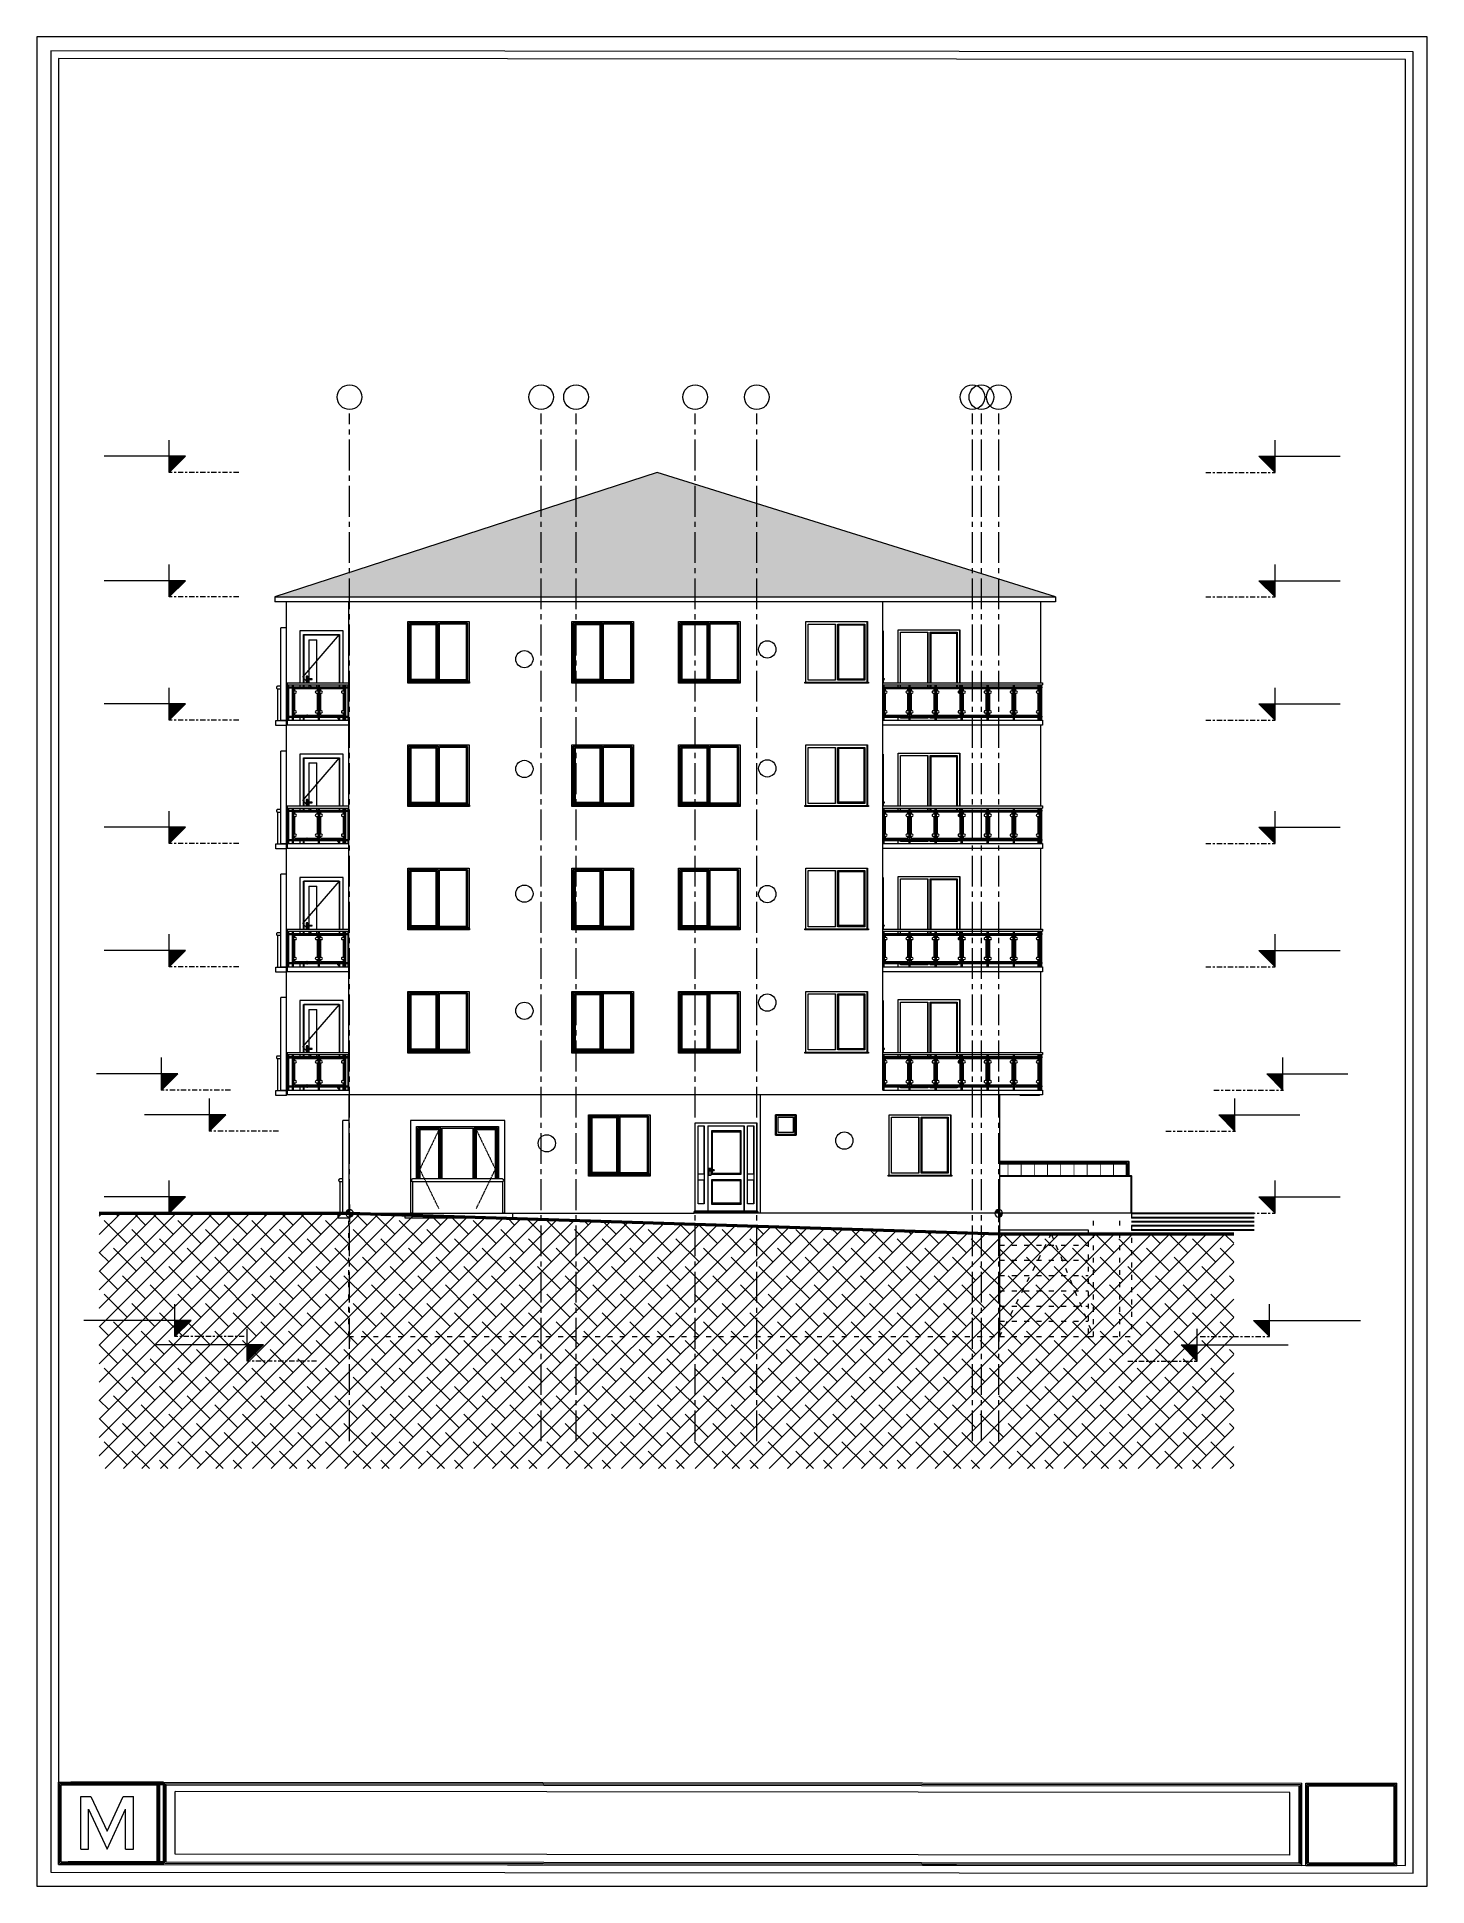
# Model space of a CAD drawing. Header units: millimetres. Extents: x 1373 to 40779, y 1939 to 6439.
# Drawn here: x 26631 to 30015, y 1939 to 6439 of the extents above; entities that cross this region are included whole.
import ezdxf

# ---------------------------------------------------------------- set-up
doc = ezdxf.new("R2010")
doc.units = ezdxf.units.MM
for name, pattern in [('ACAD_ISO03W100', [30, 12, -18]), ('Center', [3, 1.2, -0.6, 0.6, -0.6]), ('Centre', [1.34939, 0.635, -0.23813, 0.23813, -0.23813]), ('DASHDOTX2', [50.8, 25.4, -12.7, 0, -12.7]), ('IMPORT-CENTER2', [112.5, 75, -12.5, 12.5, -12.5])]:
    doc.linetypes.add(name, pattern=pattern)
for name, color, linetype, lineweight in [('A-ANNO-DIMS', 211, 'Continuous', 18), ('A-DETL', 6, 'Continuous', 30), ('A-DOOR', 31, 'Continuous', 18), ('A-DOOR-FRAM', 31, 'Continuous', 18), ('A-FLOR', 192, 'Continuous', 30), ('A-FLOR-HRAL', 11, 'Continuous', 18), ('A-FLOR-LEVL', 51, 'Continuous', 18), ('A-GLAZ', 151, 'Continuous', 18), ('A-ROOF', 132, 'Continuous', 18), ('A-ROOF-PATT', 132, 'Continuous', 18), ('A-WALL', 20, 'Continuous', 9), ('HESAPLAMALAR', 2, 'Continuous', 30), ('kest', 4, 'DASHDOTX2', 50), ('S-GRID', 252, 'IMPORT-CENTER2', 5), ('S-GRID-IDEN', 1, 'Continuous', 18), ('ÖLÇÜ', 30, 'Continuous', 20)]:
    doc.layers.add(name, color=color, linetype=linetype, lineweight=lineweight)
doc.layers.add('TEFRIŞ', color=7, linetype='Continuous')
doc.layers.add('Çember', color=7, linetype='Continuous')

# ---------------------------------------------------------------- blocks, each defined once
blk = doc.blocks.new('RFFRFR')
at = {"layer": 'A-FLOR-LEVL'}
for points in [[(27079, -1469.4), (27079, -1508.9), (27039.6, -1469.4)], [(27079, -1772.2), (27079, -1811.7), (27039.6, -1772.2)], [(27079, -2072.2), (27079, -2111.7), (27039.6, -2072.2)], [(27079, -2372.2), (27079, -2411.7), (27039.6, -2372.2)], [(27079, -2672.2), (27079, -2711.7), (27039.6, -2672.2)], [(27097.9, -2972.2), (27097.9, -3011.7), (27058.4, -2972.2)], [(26981.1, -3072.2), (26981.1, -3111.7), (26941.6, -3072.2)], [(27079, -3271.7), (27079, -3311.2), (27039.6, -3271.7)], [(27065.5, -3572.2), (27065.5, -3611.7), (27026, -3572.2)], [(26889.4, -3632.2), (26889.4, -3671.7), (26849.9, -3632.2)]]:
    blk.add_hatch(color=256, dxfattribs=at).paths.add_polyline_path(points)
for p, q in [((27079, -1508.9), (27079, -1430)), ((27039.6, -1469.4), (27079, -1508.9)), ((27039.6, -1469.4), (27237, -1469.4)), ((27079, -1811.7), (27079, -1732.7)), ((27039.6, -1772.2), (27079, -1811.7)), ((27039.6, -1772.2), (27237, -1772.2)), ((27079, -2111.7), (27079, -2032.7)), ((27039.6, -2072.2), (27079, -2111.7)), ((27039.6, -2072.2), (27237, -2072.2)), ((27079, -2411.7), (27079, -2332.7)), ((27039.6, -2372.2), (27079, -2411.7)), ((27039.6, -2372.2), (27237, -2372.2)), ((27079, -2711.7), (27079, -2632.7)), ((27039.6, -2672.2), (27079, -2711.7)), ((27039.6, -2672.2), (27237, -2672.2)), ((27097.9, -3011.7), (27097.9, -2932.7)), ((27058.4, -2972.2), (27097.9, -3011.7)), ((27058.4, -2972.2), (27255.9, -2972.2)), ((26981.1, -3111.7), (26981.1, -3032.7)), ((26941.6, -3072.2), (26981.1, -3111.7)), ((26941.6, -3072.2), (27139.1, -3072.2)), ((27079, -3311.2), (27079, -3232.2)), ((27039.6, -3271.7), (27079, -3311.2)), ((27039.6, -3271.7), (27237, -3271.7)), ((27065.5, -3611.7), (27065.5, -3532.7)), ((26889.4, -3671.7), (26889.4, -3592.7)), ((27026, -3572.2), (27065.5, -3611.7)), ((27026, -3572.2), (27286.7, -3572.2)), ((26849.9, -3632.2), (26889.4, -3671.7)), ((26849.9, -3632.2), (27110.6, -3632.2))]:
    blk.add_line(p, q, dxfattribs=at)
at = {"layer": 'A-FLOR-LEVL', "linetype": 'Centre', "ltscale": 20}
for p, q in [((26909.9, -1508.9), (27079, -1508.9)), ((26909.9, -1811.7), (27079, -1811.7)), ((26909.9, -2111.7), (27079, -2111.7)), ((26909.9, -2411.7), (27079, -2411.7)), ((26909.9, -2711.7), (27079, -2711.7)), ((26929.9, -3011.7), (27099, -3011.7)), ((26813.1, -3111.7), (26982.2, -3111.7)), ((26909.9, -3311.2), (27079, -3311.2)), ((26896.4, -3611.7), (27065.5, -3611.7)), ((26720.2, -3671.7), (26889.4, -3671.7))]:
    blk.add_line(p, q, dxfattribs=at)
blk = doc.blocks.new('JTIRJRT')
at = {"layer": 'A-FLOR-LEVL'}
for points in [[(21893.2, -1469.4), (21893.2, -1508.9), (21932.7, -1469.4)], [(21893.2, -1772.2), (21893.2, -1811.7), (21932.7, -1772.2)], [(21893.2, -2072.2), (21893.2, -2111.7), (21932.7, -2072.2)], [(21893.2, -2372.2), (21893.2, -2411.7), (21932.7, -2372.2)], [(21893.2, -2672.2), (21893.2, -2711.7), (21932.7, -2672.2)], [(21874.3, -2972.2), (21874.3, -3011.7), (21913.8, -2972.2)], [(21991.1, -3072.2), (21991.1, -3111.7), (22030.6, -3072.2)], [(21893.2, -3271.7), (21893.2, -3311.2), (21932.7, -3271.7)], [(21906.7, -3572.2), (21906.7, -3611.7), (21946.2, -3572.2)], [(22082.9, -3632.2), (22082.9, -3671.7), (22122.4, -3632.2)]]:
    blk.add_hatch(color=256, dxfattribs=at).paths.add_polyline_path(points)
for p, q in [((21893.2, -1508.9), (21893.2, -1430)), ((21932.7, -1469.4), (21735.2, -1469.4)), ((21932.7, -1469.4), (21893.2, -1508.9)), ((21893.2, -1811.7), (21893.2, -1732.7)), ((21932.7, -1772.2), (21735.2, -1772.2)), ((21932.7, -1772.2), (21893.2, -1811.7)), ((21893.2, -2111.7), (21893.2, -2032.7)), ((21932.7, -2072.2), (21735.2, -2072.2)), ((21932.7, -2072.2), (21893.2, -2111.7)), ((21893.2, -2411.7), (21893.2, -2332.7)), ((21932.7, -2372.2), (21735.2, -2372.2)), ((21932.7, -2372.2), (21893.2, -2411.7)), ((21893.2, -2711.7), (21893.2, -2632.7)), ((21932.7, -2672.2), (21735.2, -2672.2)), ((21932.7, -2672.2), (21893.2, -2711.7)), ((21874.3, -3011.7), (21874.3, -2932.7)), ((21913.8, -2972.2), (21716.4, -2972.2)), ((21913.8, -2972.2), (21874.3, -3011.7)), ((21991.1, -3111.7), (21991.1, -3032.7)), ((22030.6, -3072.2), (21833.2, -3072.2)), ((22030.6, -3072.2), (21991.1, -3111.7)), ((21893.2, -3311.2), (21893.2, -3232.2)), ((21932.7, -3271.7), (21735.2, -3271.7)), ((21932.7, -3271.7), (21893.2, -3311.2)), ((22075.9, -3311.7), (21878.4, -3311.7)), ((21906.7, -3611.7), (21906.7, -3532.7)), ((21946.2, -3572.2), (21685.5, -3572.2)), ((21946.2, -3572.2), (21906.7, -3611.7)), ((22082.9, -3671.7), (22082.9, -3592.7)), ((22122.4, -3632.2), (21861.7, -3632.2)), ((22122.4, -3632.2), (22082.9, -3671.7))]:
    blk.add_line(p, q, dxfattribs=at)
at = {"layer": 'A-FLOR-LEVL', "linetype": 'Centre', "ltscale": 20}
for p, q in [((22062.3, -1508.9), (21893.2, -1508.9)), ((22062.3, -1811.7), (21893.2, -1811.7)), ((22062.3, -2111.7), (21893.2, -2111.7)), ((22062.3, -2411.7), (21893.2, -2411.7)), ((22062.3, -2711.7), (21893.2, -2711.7)), ((22042.4, -3011.7), (21873.3, -3011.7)), ((22159.2, -3111.7), (21990, -3111.7)), ((22062.3, -3311.2), (21893.2, -3311.2)), ((22075.9, -3611.7), (21906.7, -3611.7)), ((22252, -3671.7), (22082.9, -3671.7))]:
    blk.add_line(p, q, dxfattribs=at)
blk = doc.blocks.new('sfthgfhfgh')
at = {"layer": 'ÖLÇÜ'}
h = blk.add_hatch(color=256, dxfattribs=at)
h.paths.add_polyline_path([(-3322, 15884), (-3321, 15834), (-3272, 15835, 0.414214)])
h.paths.add_polyline_path([(-3371, 15834, 0.414214), (-3321, 15785), (-3321, 15834)])
at = {"layer": 'TEFRIŞ', "color": 4}
blk.add_line((-3320, 15720), (-3322, 15951), dxfattribs=at)
at = {"layer": 'ÖLÇÜ'}
blk.add_line((-3406, 15834), (-2971, 15838), dxfattribs=at)
blk.add_circle((-3321, 15834), 49.5, dxfattribs=at)
blk = doc.blocks.new('IJJJ')
at = {"layer": 'A-GLAZ'}
for p, q in [((28877.6, 4867.2), (28877.6, 4995.8)), ((28733.7, 4867.2), (28733.7, 4989.8)), ((28733.7, 4989.8), (28800.1, 4989.8)), ((28800.1, 4867.2), (28800.1, 4989.8)), ((28800.1, 4989.8), (28800.1, 4867.2)), ((28805.9, 4867.2), (28805.9, 4989.8)), ((28805.9, 4989.8), (28871.6, 4989.8)), ((28807, 4988.8), (28807, 4867.2)), ((28807, 4988.8), (28870.5, 4988.8)), ((28808, 4987.8), (28807, 4988.8)), ((28808, 4867.2), (28808, 4987.8)), ((28808, 4987.8), (28869.4, 4987.8)), ((28870.5, 4988.8), (28869.4, 4987.8)), ((28869.4, 4987.8), (28869.4, 4867.2)), ((28869.4, 4987.8), (28869.4, 4867.2)), ((28870.5, 4867.2), (28870.5, 4988.8)), ((28871.5, 4867.2), (28871.5, 4989.8)), ((28871.6, 4989.8), (28871.6, 4867.2)), ((28733.7, 4852), (28733.7, 4862.1)), ((28800.1, 4852), (28800.1, 4862.1)), ((28800.1, 4862.1), (28800.1, 4852)), ((28805.9, 4852), (28805.9, 4862.1)), ((28807, 4862.1), (28807, 4852)), ((28808, 4852), (28808, 4862.1)), ((28869.4, 4862.1), (28869.4, 4852)), ((28869.4, 4862.1), (28869.4, 4852)), ((28870.5, 4852), (28870.5, 4862.1)), ((28871.5, 4852), (28871.5, 4862.1)), ((28871.6, 4862.1), (28871.6, 4852)), ((28877.6, 4841.8), (28877.6, 4862.1)), ((28733.7, 4785.9), (28733.7, 4788.5)), ((28733.7, 4780.8), (28733.7, 4783.4)), ((28800.1, 4780.8), (28733.7, 4780.8)), ((28800.1, 4785.9), (28800.1, 4788.5)), ((28800.1, 4788.5), (28800.1, 4785.9)), ((28800.1, 4780.8), (28800.1, 4783.4)), ((28800.1, 4783.4), (28800.1, 4780.8)), ((28805.9, 4785.9), (28805.9, 4788.5)), ((28805.9, 4780.8), (28805.9, 4783.4)), ((28817.9, 4780.8), (28805.9, 4780.8)), ((28807, 4788.5), (28807, 4785.9)), ((28807, 4782.5), (28808, 4783.6)), ((28807, 4783.4), (28807, 4782.5)), ((28807, 4782.5), (28817.9, 4782.5)), ((28808, 4785.9), (28808, 4788.5)), ((28869.4, 4783.6), (28808, 4783.6)), ((28819.8, 4782.5), (28870.5, 4782.5)), ((28871.6, 4780.8), (28819.8, 4780.8)), ((28869.4, 4788.5), (28869.4, 4785.9)), ((28869.4, 4788.5), (28869.4, 4785.9)), ((28870.5, 4782.5), (28869.4, 4783.6)), ((28870.5, 4785.9), (28870.5, 4788.5)), ((28870.5, 4782.5), (28870.5, 4783.4)), ((28871.5, 4785.9), (28871.5, 4788.5)), ((28871.5, 4780.8), (28871.5, 4783.4)), ((28871.6, 4788.5), (28871.6, 4785.9)), ((28871.6, 4783.4), (28871.6, 4780.8))]:
    blk.add_line(p, q, dxfattribs=at)
at = {"layer": 'A-WALL'}
for p, q in [((28727.9, 4995.8), (28877.8, 4995.8)), ((28727.9, 4867.2), (28727.9, 4995.8)), ((28877.8, 4995.8), (28877.8, 4867.2)), ((28727.9, 4852), (28727.9, 4862.1)), ((28877.8, 4862.1), (28877.8, 4841.8)), ((28727.9, 4785.9), (28727.9, 4788.5)), ((28727.9, 4775.8), (28727.9, 4783.4))]:
    blk.add_line(p, q, dxfattribs=at)

msp = doc.modelspace()

# ---------------------------------------------------------------- hatches: boundary and pattern name
at = {"layer": 'A-DETL', "lineweight": 25}
h = msp.add_hatch(dxfattribs=at)
h.set_pattern_fill('ANSI38', color=8, scale=10)
h.paths.add_polyline_path([(26783, 3576.3), (26783, 2954.5), (29544.6, 2954.5), (29544.6, 3525.8), (28972.6, 3525.8), (27392.2, 3576.3)])
at = {"layer": 'A-ROOF-PATT'}
h = msp.add_hatch(dxfattribs=at)
h.set_pattern_fill('FP_78', color=256, style=0, pattern_type=2)
h.set_pattern_definition([(0, (28490.086, 5355.919), (63.448, 9.419), [15.226, -12.688, 17.763, -7.613, -32.989]), (0, (28490.086, 5355.919), (63.448, 9.419), [-53.29, 22.838, -10.15]), (0, (28505.259, 5356.311), (63.448, 9.419), [12.688, -48.214, 10.15, -15.226]), (0, (28535.842, 5355.33), (63.448, 9.419), [7.613, -78.666]), (97.621, (28490.086, 5355.919), (-22.82974, 9.41852), [9.107, -28.904]), (97.621, (28505.312, 5355.919), (-22.82974, 9.41852), [8.909, -29.102]), (97.621, (28518, 5355.919), (-22.82974, 9.41852), [8.315, -29.696]), (97.621, (28535.842, 5355.33), (-22.82974, 9.41852), [9.107, -28.904]), (97.621, (28543.455, 5355.33), (-22.82974, 9.41852), [9.107, -28.904]), (97.621, (28566.214, 5355.919), (-22.82974, 9.41852), [8.711, -29.3])])
h.paths.add_polyline_path([(29110.3, 5076.4), (28140.7, 5378.6), (27210.7, 5076.4), (29079.3, 5076.4)])

# ---------------------------------------------------------------- linework, layer by layer
at = {"layer": 'A-ANNO-DIMS', "lineweight": 18, "ltscale": 2}
for p, q in [((26683.8, 1991.1), (26683.8, 2191.1)), ((26683.8, 2191.1), (26930.4, 2191.1)), ((26683.8, 1991.1), (26683.8, 2191.1)), ((26687, 2188), (26927.3, 2188)), ((26687, 1994.2), (26687, 2188)), ((26690.1, 2184.9), (26924.2, 2184.9)), ((26690.1, 1997.4), (26690.1, 2184.9)), ((26945.7, 2184.9), (26707.1, 2184.9)), ((26942.5, 2188), (26710.3, 2188)), ((26939.4, 2191.1), (26713.4, 2191.1)), ((26924.2, 1997.4), (26924.2, 2184.9)), ((26927.3, 1994.2), (26927.3, 2188)), ((26930.4, 1991.1), (26930.4, 2191.1)), ((26939.4, 2191.1), (29710.4, 2188.7)), ((26939.4, 1991.1), (26939.4, 2191.1)), ((26942.5, 2188), (29707.3, 2185.5)), ((26942.5, 1994.2), (26942.5, 2188)), ((26945.7, 2184.9), (29704.2, 2182.4)), ((26945.7, 1997.4), (26945.7, 2184.9)), ((29680.9, 2166.4), (26967.8, 2168.9)), ((26967.8, 2015.8), (26967.8, 2168.9)), ((29680.9, 2013.3), (29680.9, 2166.4)), ((29704.2, 1994.9), (29704.2, 2182.4)), ((29707.3, 1991.8), (29707.3, 2185.5)), ((29710.4, 1988.7), (29710.4, 2188.7)), ((29720.4, 2188.7), (29941.5, 2188.7)), ((29720.4, 1988.7), (29720.4, 2188.7)), ((29723.5, 2185.5), (29938.4, 2185.5)), ((29723.5, 1991.8), (29723.5, 2185.5)), ((29726.6, 2182.4), (29935.2, 2182.4)), ((29726.6, 1994.9), (29726.6, 2182.4)), ((29935.2, 1994.9), (29935.2, 2182.4)), ((29938.4, 1991.8), (29938.4, 2185.5)), ((29941.5, 1988.7), (29941.5, 2188.7)), ((26737.7, 2028.3), (26737.7, 2156.4)), ((26737.7, 2028.3), (26737.7, 2156.4)), ((26737.7, 2156.4), (26762.7, 2156.4)), ((26756.5, 2028.3), (26756.5, 2125.4)), ((26756.5, 2125.4), (26801.8, 2028.1)), ((26762.7, 2156.4), (26801.8, 2072.5)), ((26801.8, 2072.5), (26840.9, 2156.4)), ((26801.8, 2028.1), (26847.1, 2125.4)), ((26840.9, 2156.4), (26865.9, 2156.4)), ((26847.1, 2028.3), (26847.1, 2125.4)), ((26865.9, 2028.3), (26865.9, 2156.4)), ((26737.7, 2028.3), (26756.5, 2028.3)), ((26847.1, 2028.3), (26865.9, 2028.3)), ((26683.8, 1991.1), (26930.4, 1991.1)), ((26687, 1994.2), (26927.3, 1994.2)), ((26690.1, 1997.4), (26924.2, 1997.4)), ((26945.7, 1997.4), (26707.1, 1997.4)), ((26942.5, 1994.2), (26710.3, 1994.2)), ((26939.4, 1991.1), (26713.4, 1991.1)), ((26939.4, 1991.1), (29710.4, 1988.7)), ((26942.5, 1994.2), (29707.3, 1991.8)), ((26945.7, 1997.4), (29704.2, 1994.9)), ((29680.9, 2013.3), (26967.8, 2015.8)), ((29720.4, 1988.7), (29941.5, 1988.7)), ((29723.5, 1991.8), (29938.4, 1991.8)), ((29726.6, 1994.9), (29935.2, 1994.9))]:
    msp.add_line(p, q, dxfattribs=at)
for points in [[(26631.3, 1938.6), (30015, 1938.6), (30015, 6438.6), (26631.3, 6438.6)], [(26665.1, 1972.4), (29981.3, 1969.9), (29981.3, 6402.4), (26665.1, 6404.9)], [(26683.8, 1991.1), (29962.5, 1988.7), (29962.5, 6383.7), (26683.8, 6386.1)]]:
    msp.add_lwpolyline(points, close=True, dxfattribs=at)
at = {"layer": 'A-DOOR'}
for p, q in [((27278.9, 4880.8), (27367.4, 4984.3)), ((27366.9, 4983.8), (27280.9, 4983.8)), ((27280.9, 4867.2), (27280.9, 4983.8)), ((27292.9, 4971.8), (27292.9, 4876.4)), ((27292.9, 4971.8), (27312.9, 4971.8)), ((27312.9, 4867.2), (27312.9, 4971.8)), ((27366.9, 4983.8), (27366.9, 4867.2)), ((27278.9, 4880.8), (27290.4, 4867.2)), ((27280.9, 4857), (27280.9, 4862.1)), ((27286.9, 4882.3), (27286.9, 4867.2)), ((27290.3, 4883), (27287.6, 4883)), ((27289, 4876.5), (27288.9, 4876.5)), ((27288.9, 4876.5), (27288.9, 4876.5)), ((27288.9, 4876.5), (27288.9, 4876.5)), ((27288.9, 4875.1), (27288.9, 4875.1)), ((27288.9, 4875.1), (27288.9, 4875.1)), ((27288.9, 4875.1), (27288.9, 4875.1)), ((27288.9, 4875.1), (27289, 4875.1)), ((27289.1, 4876.5), (27289, 4876.5)), ((27289, 4876.5), (27289, 4876.5)), ((27289, 4876.5), (27289, 4876.5)), ((27289, 4876.5), (27289, 4876.5)), ((27289, 4876.5), (27289, 4876.5)), ((27289, 4876.5), (27289, 4876.5)), ((27289, 4876.5), (27289, 4876.5)), ((27289, 4876.5), (27289, 4876.5)), ((27289, 4876.5), (27289, 4876.5)), ((27289, 4875.1), (27289, 4875.1)), ((27289, 4875.1), (27289, 4875.1)), ((27289, 4875.1), (27289, 4875.1)), ((27289, 4875.1), (27289, 4875.1)), ((27289, 4875.1), (27289, 4875.1)), ((27289, 4875.1), (27289, 4875.1)), ((27289, 4875.1), (27289, 4875.1)), ((27289, 4875.1), (27289.1, 4875.1)), ((27289.2, 4876.5), (27289.1, 4876.5)), ((27289.1, 4876.5), (27289.1, 4876.5)), ((27289.1, 4876.5), (27289.1, 4876.5)), ((27289.1, 4876.5), (27289.1, 4876.5)), ((27289.1, 4876.5), (27289.1, 4876.5)), ((27289.1, 4875.1), (27289.1, 4875.1)), ((27289.1, 4875.1), (27289.1, 4875.1)), ((27289.1, 4875.1), (27289.1, 4875.1)), ((27289.1, 4875.1), (27289.1, 4875.1)), ((27289.1, 4875.1), (27289.2, 4875.1)), ((27289.3, 4876.5), (27289.2, 4876.5)), ((27289.2, 4876.5), (27289.2, 4876.5)), ((27289.2, 4876.5), (27289.2, 4876.5)), ((27289.2, 4875.1), (27289.2, 4875.1)), ((27289.2, 4875.1), (27289.2, 4875.1)), ((27289.2, 4875.1), (27289.2, 4875.1)), ((27289.2, 4875.1), (27289.3, 4875.1)), ((27289.4, 4876.5), (27289.3, 4876.5)), ((27289.3, 4876.5), (27289.3, 4876.5)), ((27289.3, 4876.5), (27289.3, 4876.5)), ((27289.3, 4876.5), (27289.3, 4876.5)), ((27289.3, 4875.1), (27289.3, 4875.1)), ((27289.3, 4875.1), (27289.3, 4875.1)), ((27289.3, 4875.1), (27289.4, 4875.1)), ((27289.5, 4876.5), (27289.4, 4876.5)), ((27289.4, 4876.5), (27289.4, 4876.5)), ((27289.4, 4876.5), (27289.4, 4876.5)), ((27289.4, 4875.1), (27289.4, 4875.1)), ((27289.4, 4875.1), (27289.4, 4875.1)), ((27289.4, 4875.1), (27289.5, 4875.1)), ((27289.6, 4876.5), (27289.5, 4876.5)), ((27289.5, 4876.5), (27289.5, 4876.5)), ((27289.5, 4875.1), (27289.5, 4875.1)), ((27289.5, 4875.1), (27289.5, 4875.1)), ((27289.5, 4875.1), (27289.6, 4875.1)), ((27289.7, 4876.5), (27289.6, 4876.5)), ((27289.6, 4876.5), (27289.6, 4876.5)), ((27289.6, 4876.5), (27289.6, 4876.5)), ((27289.6, 4875.1), (27289.6, 4875.1)), ((27289.6, 4875.1), (27289.7, 4875.1)), ((27289.8, 4876.5), (27289.7, 4876.5)), ((27289.7, 4876.5), (27289.7, 4876.5)), ((27289.7, 4876.5), (27289.7, 4876.5)), ((27289.7, 4875.1), (27289.7, 4875.1)), ((27289.7, 4875.1), (27289.7, 4875.1)), ((27289.7, 4875.1), (27289.8, 4875.1)), ((27289.9, 4876.5), (27289.8, 4876.5)), ((27289.8, 4876.5), (27289.8, 4876.5)), ((27289.8, 4875.1), (27289.8, 4875.1)), ((27289.8, 4875.1), (27289.9, 4875.1)), ((27289.9, 4876.5), (27289.9, 4876.5)), ((27289.9, 4876.5), (27289.9, 4876.5)), ((27300.9, 4876.5), (27289.9, 4876.5)), ((27289.9, 4875.1), (27289.9, 4875.1)), ((27289.9, 4875.1), (27289.9, 4875.1)), ((27289.9, 4875.1), (27289.9, 4875.1)), ((27289.9, 4875.1), (27300.9, 4875.1)), ((27290.9, 4876.4), (27290.9, 4882.3)), ((27290.9, 4867.2), (27290.9, 4875.1)), ((27292.9, 4875.1), (27292.9, 4867.2)), ((27292.9, 4862.1), (27292.9, 4857)), ((27294.7, 4862.1), (27298.9, 4857)), ((27300.9, 4875.8), (27300.9, 4876.5)), ((27300.9, 4875.1), (27300.9, 4875.8)), ((27312.9, 4857), (27312.9, 4862.1)), ((27366.9, 4862.1), (27366.9, 4857)), ((28691.6, 4875.8), (28691.6, 4877)), ((28693.1, 4876.5), (28691.6, 4876.5)), ((28691.6, 4874.5), (28691.6, 4875.8)), ((28691.6, 4875.1), (28693.1, 4875.1)), ((28693.2, 4876.5), (28693.1, 4876.5)), ((28693.1, 4876.5), (28693.1, 4876.5)), ((28693.1, 4876.5), (28693.1, 4876.5)), ((28693.1, 4876.5), (28693.1, 4876.5)), ((28693.1, 4875.1), (28693.1, 4875.1)), ((28693.1, 4875.1), (28693.1, 4875.1)), ((28693.1, 4875.1), (28693.2, 4875.1)), ((28693.3, 4876.5), (28693.2, 4876.5)), ((28693.2, 4876.5), (28693.2, 4876.5)), ((28693.2, 4875.1), (28693.2, 4875.1)), ((28693.2, 4875.1), (28693.3, 4875.1)), ((28693.4, 4876.5), (28693.3, 4876.5)), ((28693.3, 4876.5), (28693.3, 4876.5)), ((28693.3, 4876.5), (28693.3, 4876.5)), ((28693.3, 4875.1), (28693.3, 4875.1)), ((28693.3, 4875.1), (28693.3, 4875.1)), ((28693.3, 4875.1), (28693.4, 4875.1)), ((28693.5, 4876.5), (28693.4, 4876.5)), ((28693.4, 4876.5), (28693.4, 4876.5)), ((28693.4, 4875.1), (28693.4, 4875.1)), ((28693.4, 4875.1), (28693.4, 4875.1)), ((28693.4, 4875.1), (28693.5, 4875.1)), ((28693.6, 4876.5), (28693.5, 4876.5)), ((28693.5, 4876.5), (28693.5, 4876.5)), ((28693.5, 4876.5), (28693.5, 4876.5)), ((28693.5, 4875.1), (28693.5, 4875.1)), ((28693.5, 4875.1), (28693.6, 4875.1)), ((28693.7, 4876.5), (28693.6, 4876.5)), ((28693.6, 4876.5), (28693.6, 4876.5)), ((28693.6, 4876.5), (28693.6, 4876.5)), ((28693.6, 4875.1), (28693.6, 4875.1)), ((28693.6, 4875.1), (28693.6, 4875.1)), ((28693.6, 4875.1), (28693.7, 4875.1)), ((28693.8, 4876.5), (28693.7, 4876.5)), ((28693.7, 4876.5), (28693.7, 4876.5)), ((28693.7, 4876.5), (28693.7, 4876.5)), ((28693.7, 4875.1), (28693.7, 4875.1)), ((28693.7, 4875.1), (28693.7, 4875.1)), ((28693.7, 4875.1), (28693.7, 4875.1)), ((28693.7, 4875.1), (28693.8, 4875.1)), ((28693.9, 4876.5), (28693.8, 4876.5)), ((28693.8, 4876.5), (28693.8, 4876.5)), ((28693.8, 4876.5), (28693.8, 4876.5)), ((28693.8, 4876.5), (28693.8, 4876.5)), ((28693.8, 4875.1), (28693.8, 4875.1)), ((28693.8, 4875.1), (28693.8, 4875.1)), ((28693.8, 4875.1), (28693.9, 4875.1)), ((28694, 4876.5), (28693.9, 4876.5)), ((28693.9, 4876.5), (28693.9, 4876.5)), ((28693.9, 4876.5), (28693.9, 4876.5)), ((28693.9, 4876.5), (28693.9, 4876.5)), ((28693.9, 4876.5), (28693.9, 4876.5)), ((28693.9, 4875.1), (28693.9, 4875.1)), ((28693.9, 4875.1), (28693.9, 4875.1)), ((28693.9, 4875.1), (28693.9, 4875.1)), ((28693.9, 4875.1), (28693.9, 4875.1)), ((28693.9, 4875.1), (28694, 4875.1)), ((28694.1, 4876.5), (28694, 4876.5)), ((28694, 4876.5), (28694, 4876.5)), ((28694, 4876.5), (28694, 4876.5)), ((28694, 4876.5), (28694, 4876.5)), ((28694, 4876.5), (28694, 4876.5)), ((28694, 4876.5), (28694, 4876.5)), ((28694, 4876.5), (28694, 4876.5)), ((28694, 4876.5), (28694, 4876.5)), ((28694, 4875.1), (28694, 4875.1)), ((28694, 4875.1), (28694, 4875.1)), ((28694, 4875.1), (28694, 4875.1)), ((28694, 4875.1), (28694, 4875.1)), ((28694, 4875.1), (28694, 4875.1)), ((28694, 4875.1), (28694, 4875.1)), ((28694, 4875.1), (28694, 4875.1)), ((28694, 4875.1), (28694, 4875.1)), ((28694, 4875.1), (28694.1, 4875.1)), ((28694.1, 4876.5), (28694.1, 4876.5)), ((28694.1, 4876.5), (28694.1, 4876.5)), ((28694.1, 4876.5), (28694.1, 4876.5)), ((28694.1, 4875.1), (28694.1, 4875.1)), ((28694.1, 4875.1), (28694.1, 4875.1)), ((27280.9, 4852), (27280.9, 4854.5)), ((27292.9, 4854.5), (27292.9, 4852)), ((27301.1, 4854.5), (27303.2, 4852)), ((27312.9, 4852), (27312.9, 4854.5)), ((27313.9, 4839.3), (27316.7, 4836)), ((27318.6, 4833.6), (27321.5, 4830.3)), ((27366.9, 4854.5), (27366.9, 4852)), ((27280.9, 4785.9), (27280.9, 4788.5)), ((27280.9, 4775.8), (27280.9, 4783.4)), ((27356.7, 4788.5), (27358.9, 4785.9)), ((27361, 4783.4), (27367.4, 4775.8)), ((27366.9, 4788.5), (27366.9, 4785.9)), ((27366.9, 4783.4), (27366.9, 4775.8)), ((28698.5, 4786.3), (28693, 4786.3)), ((28700.5, 4787.3), (28698.5, 4787.3)), ((28698.5, 4787.3), (28698.5, 4785.9)), ((28700.5, 4787.3), (28700.5, 4785.9)), ((27278.9, 4580.8), (27367.4, 4684.3)), ((27366.9, 4683.8), (27280.9, 4683.8)), ((27280.9, 4567.2), (27280.9, 4683.8)), ((27366.9, 4683.8), (27366.9, 4567.2)), ((27292.9, 4671.8), (27292.9, 4576.4)), ((27292.9, 4671.8), (27312.9, 4671.8)), ((27312.9, 4567.2), (27312.9, 4671.8)), ((27278.9, 4580.8), (27290.4, 4567.2)), ((27280.9, 4557), (27280.9, 4562.1)), ((27280.9, 4552), (27280.9, 4554.5)), ((27286.9, 4582.3), (27286.9, 4567.2)), ((27290.3, 4583), (27287.6, 4583)), ((27289, 4576.5), (27288.9, 4576.5)), ((27288.9, 4576.5), (27288.9, 4576.5)), ((27288.9, 4576.5), (27288.9, 4576.5)), ((27288.9, 4575.1), (27288.9, 4575.1)), ((27288.9, 4575.1), (27288.9, 4575.1)), ((27288.9, 4575.1), (27288.9, 4575.1)), ((27288.9, 4575.1), (27289, 4575.1)), ((27289.1, 4576.5), (27289, 4576.5)), ((27289, 4576.5), (27289, 4576.5)), ((27289, 4576.5), (27289, 4576.5)), ((27289, 4576.5), (27289, 4576.5)), ((27289, 4576.5), (27289, 4576.5)), ((27289, 4576.5), (27289, 4576.5)), ((27289, 4576.5), (27289, 4576.5)), ((27289, 4576.5), (27289, 4576.5)), ((27289, 4576.5), (27289, 4576.5)), ((27289, 4575.1), (27289, 4575.1)), ((27289, 4575.1), (27289, 4575.1)), ((27289, 4575.1), (27289, 4575.1)), ((27289, 4575.1), (27289, 4575.1)), ((27289, 4575.1), (27289, 4575.1)), ((27289, 4575.1), (27289, 4575.1)), ((27289, 4575.1), (27289, 4575.1)), ((27289, 4575.1), (27289.1, 4575.1)), ((27289.2, 4576.5), (27289.1, 4576.5)), ((27289.1, 4576.5), (27289.1, 4576.5)), ((27289.1, 4576.5), (27289.1, 4576.5)), ((27289.1, 4576.5), (27289.1, 4576.5)), ((27289.1, 4576.5), (27289.1, 4576.5)), ((27289.1, 4575.1), (27289.1, 4575.1)), ((27289.1, 4575.1), (27289.1, 4575.1)), ((27289.1, 4575.1), (27289.1, 4575.1)), ((27289.1, 4575.1), (27289.1, 4575.1)), ((27289.1, 4575.1), (27289.2, 4575.1)), ((27289.3, 4576.5), (27289.2, 4576.5)), ((27289.2, 4576.5), (27289.2, 4576.5)), ((27289.2, 4576.5), (27289.2, 4576.5)), ((27289.2, 4575.1), (27289.2, 4575.1)), ((27289.2, 4575.1), (27289.2, 4575.1)), ((27289.2, 4575.1), (27289.2, 4575.1)), ((27289.2, 4575.1), (27289.3, 4575.1)), ((27289.4, 4576.5), (27289.3, 4576.5)), ((27289.3, 4576.5), (27289.3, 4576.5)), ((27289.3, 4576.5), (27289.3, 4576.5)), ((27289.3, 4576.5), (27289.3, 4576.5)), ((27289.3, 4575.1), (27289.3, 4575.1)), ((27289.3, 4575.1), (27289.3, 4575.1)), ((27289.3, 4575.1), (27289.4, 4575.1)), ((27289.5, 4576.5), (27289.4, 4576.5)), ((27289.4, 4576.5), (27289.4, 4576.5)), ((27289.4, 4576.5), (27289.4, 4576.5)), ((27289.4, 4575.1), (27289.4, 4575.1)), ((27289.4, 4575.1), (27289.4, 4575.1)), ((27289.4, 4575.1), (27289.5, 4575.1)), ((27289.6, 4576.5), (27289.5, 4576.5)), ((27289.5, 4576.5), (27289.5, 4576.5)), ((27289.5, 4575.1), (27289.5, 4575.1)), ((27289.5, 4575.1), (27289.5, 4575.1)), ((27289.5, 4575.1), (27289.6, 4575.1)), ((27289.7, 4576.5), (27289.6, 4576.5)), ((27289.6, 4576.5), (27289.6, 4576.5)), ((27289.6, 4576.5), (27289.6, 4576.5)), ((27289.6, 4575.1), (27289.6, 4575.1)), ((27289.6, 4575.1), (27289.7, 4575.1)), ((27289.8, 4576.5), (27289.7, 4576.5)), ((27289.7, 4576.5), (27289.7, 4576.5)), ((27289.7, 4576.5), (27289.7, 4576.5)), ((27289.7, 4575.1), (27289.7, 4575.1)), ((27289.7, 4575.1), (27289.7, 4575.1)), ((27289.7, 4575.1), (27289.8, 4575.1)), ((27289.9, 4576.5), (27289.8, 4576.5)), ((27289.8, 4576.5), (27289.8, 4576.5)), ((27289.8, 4575.1), (27289.8, 4575.1)), ((27289.8, 4575.1), (27289.9, 4575.1)), ((27289.9, 4576.5), (27289.9, 4576.5)), ((27289.9, 4576.5), (27289.9, 4576.5)), ((27300.9, 4576.5), (27289.9, 4576.5)), ((27289.9, 4575.1), (27289.9, 4575.1)), ((27289.9, 4575.1), (27289.9, 4575.1)), ((27289.9, 4575.1), (27289.9, 4575.1)), ((27289.9, 4575.1), (27300.9, 4575.1)), ((27290.9, 4576.4), (27290.9, 4582.3)), ((27290.9, 4567.2), (27290.9, 4575.1)), ((27292.9, 4575.1), (27292.9, 4567.2)), ((27292.9, 4562.1), (27292.9, 4557)), ((27292.9, 4554.5), (27292.9, 4552)), ((27294.7, 4562.1), (27298.9, 4557)), ((27300.9, 4575.8), (27300.9, 4576.5)), ((27300.9, 4575.1), (27300.9, 4575.8)), ((27301.1, 4554.5), (27303.2, 4552)), ((27312.9, 4557), (27312.9, 4562.1)), ((27312.9, 4552), (27312.9, 4554.5)), ((27366.9, 4562.1), (27366.9, 4557)), ((27366.9, 4554.5), (27366.9, 4552)), ((28691.6, 4575.8), (28691.6, 4577)), ((28693.1, 4576.5), (28691.6, 4576.5)), ((28691.6, 4574.5), (28691.6, 4575.8)), ((28691.6, 4575.1), (28693.1, 4575.1)), ((28693.2, 4576.5), (28693.1, 4576.5)), ((28693.1, 4576.5), (28693.1, 4576.5)), ((28693.1, 4576.5), (28693.1, 4576.5)), ((28693.1, 4576.5), (28693.1, 4576.5)), ((28693.1, 4575.1), (28693.1, 4575.1)), ((28693.1, 4575.1), (28693.1, 4575.1)), ((28693.1, 4575.1), (28693.2, 4575.1)), ((28693.3, 4576.5), (28693.2, 4576.5)), ((28693.2, 4576.5), (28693.2, 4576.5)), ((28693.2, 4575.1), (28693.2, 4575.1)), ((28693.2, 4575.1), (28693.3, 4575.1)), ((28693.4, 4576.5), (28693.3, 4576.5)), ((28693.3, 4576.5), (28693.3, 4576.5)), ((28693.3, 4576.5), (28693.3, 4576.5)), ((28693.3, 4575.1), (28693.3, 4575.1)), ((28693.3, 4575.1), (28693.3, 4575.1)), ((28693.3, 4575.1), (28693.4, 4575.1)), ((28693.5, 4576.5), (28693.4, 4576.5)), ((28693.4, 4576.5), (28693.4, 4576.5)), ((28693.4, 4575.1), (28693.4, 4575.1)), ((28693.4, 4575.1), (28693.4, 4575.1)), ((28693.4, 4575.1), (28693.5, 4575.1)), ((28693.6, 4576.5), (28693.5, 4576.5)), ((28693.5, 4576.5), (28693.5, 4576.5)), ((28693.5, 4576.5), (28693.5, 4576.5)), ((28693.5, 4575.1), (28693.5, 4575.1)), ((28693.5, 4575.1), (28693.6, 4575.1)), ((28693.7, 4576.5), (28693.6, 4576.5)), ((28693.6, 4576.5), (28693.6, 4576.5)), ((28693.6, 4576.5), (28693.6, 4576.5)), ((28693.6, 4575.1), (28693.6, 4575.1)), ((28693.6, 4575.1), (28693.6, 4575.1)), ((28693.6, 4575.1), (28693.7, 4575.1)), ((28693.8, 4576.5), (28693.7, 4576.5)), ((28693.7, 4576.5), (28693.7, 4576.5)), ((28693.7, 4576.5), (28693.7, 4576.5)), ((28693.7, 4575.1), (28693.7, 4575.1)), ((28693.7, 4575.1), (28693.7, 4575.1)), ((28693.7, 4575.1), (28693.7, 4575.1)), ((28693.7, 4575.1), (28693.8, 4575.1)), ((28693.9, 4576.5), (28693.8, 4576.5)), ((28693.8, 4576.5), (28693.8, 4576.5)), ((28693.8, 4576.5), (28693.8, 4576.5)), ((28693.8, 4576.5), (28693.8, 4576.5)), ((28693.8, 4575.1), (28693.8, 4575.1)), ((28693.8, 4575.1), (28693.8, 4575.1)), ((28693.8, 4575.1), (28693.9, 4575.1)), ((28694, 4576.5), (28693.9, 4576.5)), ((28693.9, 4576.5), (28693.9, 4576.5)), ((28693.9, 4576.5), (28693.9, 4576.5)), ((28693.9, 4576.5), (28693.9, 4576.5)), ((28693.9, 4576.5), (28693.9, 4576.5)), ((28693.9, 4575.1), (28693.9, 4575.1)), ((28693.9, 4575.1), (28693.9, 4575.1)), ((28693.9, 4575.1), (28693.9, 4575.1)), ((28693.9, 4575.1), (28693.9, 4575.1)), ((28693.9, 4575.1), (28694, 4575.1)), ((28694.1, 4576.5), (28694, 4576.5)), ((28694, 4576.5), (28694, 4576.5)), ((28694, 4576.5), (28694, 4576.5)), ((28694, 4576.5), (28694, 4576.5)), ((28694, 4576.5), (28694, 4576.5)), ((28694, 4576.5), (28694, 4576.5)), ((28694, 4576.5), (28694, 4576.5)), ((28694, 4576.5), (28694, 4576.5)), ((28694, 4575.1), (28694, 4575.1)), ((28694, 4575.1), (28694, 4575.1)), ((28694, 4575.1), (28694, 4575.1)), ((28694, 4575.1), (28694, 4575.1)), ((28694, 4575.1), (28694, 4575.1)), ((28694, 4575.1), (28694, 4575.1)), ((28694, 4575.1), (28694, 4575.1)), ((28694, 4575.1), (28694, 4575.1)), ((28694, 4575.1), (28694.1, 4575.1)), ((28694.1, 4576.5), (28694.1, 4576.5)), ((28694.1, 4576.5), (28694.1, 4576.5)), ((28694.1, 4576.5), (28694.1, 4576.5)), ((28694.1, 4575.1), (28694.1, 4575.1)), ((28694.1, 4575.1), (28694.1, 4575.1)), ((27313.9, 4539.3), (27316.7, 4536)), ((27318.6, 4533.6), (27321.5, 4530.3)), ((27280.9, 4485.9), (27280.9, 4488.5)), ((27280.9, 4475.8), (27280.9, 4483.4)), ((27356.7, 4488.5), (27358.9, 4485.9)), ((27361, 4483.4), (27367.4, 4475.8)), ((27366.9, 4488.5), (27366.9, 4485.9)), ((27366.9, 4483.4), (27366.9, 4475.8)), ((28698.5, 4486.3), (28693, 4486.3)), ((28700.5, 4487.3), (28698.5, 4487.3)), ((28698.5, 4487.3), (28698.5, 4485.9)), ((28700.5, 4487.3), (28700.5, 4485.9)), ((27278.9, 4280.8), (27367.4, 4384.3)), ((27366.9, 4383.8), (27280.9, 4383.8)), ((27280.9, 4267.2), (27280.9, 4383.8)), ((27292.9, 4371.8), (27292.9, 4276.4)), ((27292.9, 4371.8), (27312.9, 4371.8)), ((27312.9, 4267.2), (27312.9, 4371.8)), ((27366.9, 4383.8), (27366.9, 4267.2)), ((27278.9, 4280.8), (27290.4, 4267.2)), ((27286.9, 4282.3), (27286.9, 4267.2)), ((27290.3, 4283), (27287.6, 4283)), ((27289, 4276.5), (27288.9, 4276.5)), ((27288.9, 4276.5), (27288.9, 4276.5)), ((27288.9, 4276.5), (27288.9, 4276.5)), ((27288.9, 4275.1), (27288.9, 4275.1)), ((27288.9, 4275.1), (27288.9, 4275.1)), ((27288.9, 4275.1), (27288.9, 4275.1)), ((27288.9, 4275.1), (27289, 4275.1)), ((27289.1, 4276.5), (27289, 4276.5)), ((27289, 4276.5), (27289, 4276.5)), ((27289, 4276.5), (27289, 4276.5)), ((27289, 4276.5), (27289, 4276.5)), ((27289, 4276.5), (27289, 4276.5)), ((27289, 4276.5), (27289, 4276.5)), ((27289, 4276.5), (27289, 4276.5)), ((27289, 4276.5), (27289, 4276.5)), ((27289, 4276.5), (27289, 4276.5)), ((27289, 4275.1), (27289, 4275.1)), ((27289, 4275.1), (27289, 4275.1)), ((27289, 4275.1), (27289, 4275.1)), ((27289, 4275.1), (27289, 4275.1)), ((27289, 4275.1), (27289, 4275.1)), ((27289, 4275.1), (27289, 4275.1)), ((27289, 4275.1), (27289, 4275.1)), ((27289, 4275.1), (27289.1, 4275.1)), ((27289.2, 4276.5), (27289.1, 4276.5)), ((27289.1, 4276.5), (27289.1, 4276.5)), ((27289.1, 4276.5), (27289.1, 4276.5)), ((27289.1, 4276.5), (27289.1, 4276.5)), ((27289.1, 4276.5), (27289.1, 4276.5)), ((27289.1, 4275.1), (27289.1, 4275.1)), ((27289.1, 4275.1), (27289.1, 4275.1)), ((27289.1, 4275.1), (27289.1, 4275.1)), ((27289.1, 4275.1), (27289.1, 4275.1)), ((27289.1, 4275.1), (27289.2, 4275.1)), ((27289.3, 4276.5), (27289.2, 4276.5)), ((27289.2, 4276.5), (27289.2, 4276.5)), ((27289.2, 4276.5), (27289.2, 4276.5)), ((27289.2, 4275.1), (27289.2, 4275.1)), ((27289.2, 4275.1), (27289.2, 4275.1)), ((27289.2, 4275.1), (27289.2, 4275.1)), ((27289.2, 4275.1), (27289.3, 4275.1)), ((27289.4, 4276.5), (27289.3, 4276.5)), ((27289.3, 4276.5), (27289.3, 4276.5)), ((27289.3, 4276.5), (27289.3, 4276.5)), ((27289.3, 4276.5), (27289.3, 4276.5)), ((27289.3, 4275.1), (27289.3, 4275.1)), ((27289.3, 4275.1), (27289.3, 4275.1)), ((27289.3, 4275.1), (27289.4, 4275.1)), ((27289.5, 4276.5), (27289.4, 4276.5)), ((27289.4, 4276.5), (27289.4, 4276.5)), ((27289.4, 4276.5), (27289.4, 4276.5)), ((27289.4, 4275.1), (27289.4, 4275.1)), ((27289.4, 4275.1), (27289.4, 4275.1)), ((27289.4, 4275.1), (27289.5, 4275.1)), ((27289.6, 4276.5), (27289.5, 4276.5)), ((27289.5, 4276.5), (27289.5, 4276.5)), ((27289.5, 4275.1), (27289.5, 4275.1)), ((27289.5, 4275.1), (27289.5, 4275.1)), ((27289.5, 4275.1), (27289.6, 4275.1)), ((27289.7, 4276.5), (27289.6, 4276.5)), ((27289.6, 4276.5), (27289.6, 4276.5)), ((27289.6, 4276.5), (27289.6, 4276.5)), ((27289.6, 4275.1), (27289.6, 4275.1)), ((27289.6, 4275.1), (27289.7, 4275.1)), ((27289.8, 4276.5), (27289.7, 4276.5)), ((27289.7, 4276.5), (27289.7, 4276.5)), ((27289.7, 4276.5), (27289.7, 4276.5)), ((27289.7, 4275.1), (27289.7, 4275.1)), ((27289.7, 4275.1), (27289.7, 4275.1)), ((27289.7, 4275.1), (27289.8, 4275.1)), ((27289.9, 4276.5), (27289.8, 4276.5)), ((27289.8, 4276.5), (27289.8, 4276.5)), ((27289.8, 4275.1), (27289.8, 4275.1)), ((27289.8, 4275.1), (27289.9, 4275.1)), ((27289.9, 4276.5), (27289.9, 4276.5)), ((27289.9, 4276.5), (27289.9, 4276.5)), ((27300.9, 4276.5), (27289.9, 4276.5)), ((27289.9, 4275.1), (27289.9, 4275.1)), ((27289.9, 4275.1), (27289.9, 4275.1)), ((27289.9, 4275.1), (27289.9, 4275.1)), ((27289.9, 4275.1), (27300.9, 4275.1)), ((27290.9, 4276.4), (27290.9, 4282.3)), ((27290.9, 4267.2), (27290.9, 4275.1)), ((27292.9, 4275.1), (27292.9, 4267.2)), ((27300.9, 4275.8), (27300.9, 4276.5)), ((27300.9, 4275.1), (27300.9, 4275.8)), ((28691.6, 4275.8), (28691.6, 4277)), ((28693.1, 4276.5), (28691.6, 4276.5)), ((28691.6, 4274.5), (28691.6, 4275.8)), ((28691.6, 4275.1), (28693.1, 4275.1)), ((28693.2, 4276.5), (28693.1, 4276.5)), ((28693.1, 4276.5), (28693.1, 4276.5)), ((28693.1, 4276.5), (28693.1, 4276.5)), ((28693.1, 4276.5), (28693.1, 4276.5)), ((28693.1, 4275.1), (28693.1, 4275.1)), ((28693.1, 4275.1), (28693.1, 4275.1)), ((28693.1, 4275.1), (28693.2, 4275.1)), ((28693.3, 4276.5), (28693.2, 4276.5)), ((28693.2, 4276.5), (28693.2, 4276.5)), ((28693.2, 4275.1), (28693.2, 4275.1)), ((28693.2, 4275.1), (28693.3, 4275.1)), ((28693.4, 4276.5), (28693.3, 4276.5)), ((28693.3, 4276.5), (28693.3, 4276.5)), ((28693.3, 4276.5), (28693.3, 4276.5)), ((28693.3, 4275.1), (28693.3, 4275.1)), ((28693.3, 4275.1), (28693.3, 4275.1)), ((28693.3, 4275.1), (28693.4, 4275.1)), ((28693.5, 4276.5), (28693.4, 4276.5)), ((28693.4, 4276.5), (28693.4, 4276.5)), ((28693.4, 4275.1), (28693.4, 4275.1)), ((28693.4, 4275.1), (28693.4, 4275.1)), ((28693.4, 4275.1), (28693.5, 4275.1)), ((28693.6, 4276.5), (28693.5, 4276.5)), ((28693.5, 4276.5), (28693.5, 4276.5)), ((28693.5, 4276.5), (28693.5, 4276.5)), ((28693.5, 4275.1), (28693.5, 4275.1)), ((28693.5, 4275.1), (28693.6, 4275.1)), ((28693.7, 4276.5), (28693.6, 4276.5)), ((28693.6, 4276.5), (28693.6, 4276.5)), ((28693.6, 4276.5), (28693.6, 4276.5)), ((28693.6, 4275.1), (28693.6, 4275.1)), ((28693.6, 4275.1), (28693.6, 4275.1)), ((28693.6, 4275.1), (28693.7, 4275.1)), ((28693.8, 4276.5), (28693.7, 4276.5)), ((28693.7, 4276.5), (28693.7, 4276.5)), ((28693.7, 4276.5), (28693.7, 4276.5)), ((28693.7, 4275.1), (28693.7, 4275.1)), ((28693.7, 4275.1), (28693.7, 4275.1)), ((28693.7, 4275.1), (28693.7, 4275.1)), ((28693.7, 4275.1), (28693.8, 4275.1)), ((28693.9, 4276.5), (28693.8, 4276.5)), ((28693.8, 4276.5), (28693.8, 4276.5)), ((28693.8, 4276.5), (28693.8, 4276.5)), ((28693.8, 4276.5), (28693.8, 4276.5)), ((28693.8, 4275.1), (28693.8, 4275.1)), ((28693.8, 4275.1), (28693.8, 4275.1)), ((28693.8, 4275.1), (28693.9, 4275.1)), ((28694, 4276.5), (28693.9, 4276.5)), ((28693.9, 4276.5), (28693.9, 4276.5)), ((28693.9, 4276.5), (28693.9, 4276.5)), ((28693.9, 4276.5), (28693.9, 4276.5)), ((28693.9, 4276.5), (28693.9, 4276.5)), ((28693.9, 4275.1), (28693.9, 4275.1)), ((28693.9, 4275.1), (28693.9, 4275.1)), ((28693.9, 4275.1), (28693.9, 4275.1)), ((28693.9, 4275.1), (28693.9, 4275.1)), ((28693.9, 4275.1), (28694, 4275.1)), ((28694.1, 4276.5), (28694, 4276.5)), ((28694, 4276.5), (28694, 4276.5)), ((28694, 4276.5), (28694, 4276.5)), ((28694, 4276.5), (28694, 4276.5)), ((28694, 4276.5), (28694, 4276.5)), ((28694, 4276.5), (28694, 4276.5)), ((28694, 4276.5), (28694, 4276.5)), ((28694, 4276.5), (28694, 4276.5)), ((28694, 4275.1), (28694, 4275.1)), ((28694, 4275.1), (28694, 4275.1)), ((28694, 4275.1), (28694, 4275.1)), ((28694, 4275.1), (28694, 4275.1)), ((28694, 4275.1), (28694, 4275.1)), ((28694, 4275.1), (28694, 4275.1)), ((28694, 4275.1), (28694, 4275.1)), ((28694, 4275.1), (28694, 4275.1)), ((28694, 4275.1), (28694.1, 4275.1)), ((28694.1, 4276.5), (28694.1, 4276.5)), ((28694.1, 4276.5), (28694.1, 4276.5)), ((28694.1, 4276.5), (28694.1, 4276.5)), ((28694.1, 4275.1), (28694.1, 4275.1)), ((28694.1, 4275.1), (28694.1, 4275.1)), ((27280.9, 4257), (27280.9, 4262.1)), ((27280.9, 4252), (27280.9, 4254.5)), ((27292.9, 4262.1), (27292.9, 4257)), ((27292.9, 4254.5), (27292.9, 4252)), ((27294.7, 4262.1), (27298.9, 4257)), ((27301.1, 4254.5), (27303.2, 4252)), ((27312.9, 4257), (27312.9, 4262.1)), ((27312.9, 4252), (27312.9, 4254.5)), ((27313.9, 4239.3), (27316.7, 4236)), ((27318.6, 4233.6), (27321.5, 4230.3)), ((27366.9, 4262.1), (27366.9, 4257)), ((27366.9, 4254.5), (27366.9, 4252)), ((27280.9, 4185.9), (27280.9, 4188.5)), ((27356.7, 4188.5), (27358.9, 4185.9)), ((27366.9, 4188.5), (27366.9, 4185.9)), ((28698.5, 4186.3), (28693, 4186.3)), ((28700.5, 4187.3), (28698.5, 4187.3)), ((28698.5, 4187.3), (28698.5, 4185.9)), ((28700.5, 4187.3), (28700.5, 4185.9)), ((27280.9, 4175.8), (27280.9, 4183.4)), ((27361, 4183.4), (27367.4, 4175.8)), ((27366.9, 4183.4), (27366.9, 4175.8)), ((27278.9, 3980.8), (27367.4, 4084.3)), ((27366.9, 4083.8), (27280.9, 4083.8)), ((27280.9, 3967.2), (27280.9, 4083.8)), ((27292.9, 4071.8), (27292.9, 3976.4)), ((27292.9, 4071.8), (27312.9, 4071.8)), ((27312.9, 3967.2), (27312.9, 4071.8)), ((27366.9, 4083.8), (27366.9, 3967.2)), ((27278.9, 3980.8), (27290.4, 3967.2)), ((27280.9, 3957), (27280.9, 3962.1)), ((27286.9, 3982.3), (27286.9, 3967.2)), ((27290.3, 3983), (27287.6, 3983)), ((27289, 3976.5), (27288.9, 3976.5)), ((27288.9, 3976.5), (27288.9, 3976.5)), ((27288.9, 3976.5), (27288.9, 3976.5)), ((27288.9, 3975.1), (27288.9, 3975.1)), ((27288.9, 3975.1), (27288.9, 3975.1)), ((27288.9, 3975.1), (27288.9, 3975.1)), ((27288.9, 3975.1), (27289, 3975.1)), ((27289.1, 3976.5), (27289, 3976.5)), ((27289, 3976.5), (27289, 3976.5)), ((27289, 3976.5), (27289, 3976.5)), ((27289, 3976.5), (27289, 3976.5)), ((27289, 3976.5), (27289, 3976.5)), ((27289, 3976.5), (27289, 3976.5)), ((27289, 3976.5), (27289, 3976.5)), ((27289, 3976.5), (27289, 3976.5)), ((27289, 3976.5), (27289, 3976.5)), ((27289, 3975.1), (27289, 3975.1)), ((27289, 3975.1), (27289, 3975.1)), ((27289, 3975.1), (27289, 3975.1)), ((27289, 3975.1), (27289, 3975.1)), ((27289, 3975.1), (27289, 3975.1)), ((27289, 3975.1), (27289, 3975.1)), ((27289, 3975.1), (27289, 3975.1)), ((27289, 3975.1), (27289.1, 3975.1)), ((27289.2, 3976.5), (27289.1, 3976.5)), ((27289.1, 3976.5), (27289.1, 3976.5)), ((27289.1, 3976.5), (27289.1, 3976.5)), ((27289.1, 3976.5), (27289.1, 3976.5)), ((27289.1, 3976.5), (27289.1, 3976.5)), ((27289.1, 3975.1), (27289.1, 3975.1)), ((27289.1, 3975.1), (27289.1, 3975.1)), ((27289.1, 3975.1), (27289.1, 3975.1)), ((27289.1, 3975.1), (27289.1, 3975.1)), ((27289.1, 3975.1), (27289.2, 3975.1)), ((27289.3, 3976.5), (27289.2, 3976.5)), ((27289.2, 3976.5), (27289.2, 3976.5)), ((27289.2, 3976.5), (27289.2, 3976.5)), ((27289.2, 3975.1), (27289.2, 3975.1)), ((27289.2, 3975.1), (27289.2, 3975.1)), ((27289.2, 3975.1), (27289.2, 3975.1)), ((27289.2, 3975.1), (27289.3, 3975.1)), ((27289.4, 3976.5), (27289.3, 3976.5)), ((27289.3, 3976.5), (27289.3, 3976.5)), ((27289.3, 3976.5), (27289.3, 3976.5)), ((27289.3, 3976.5), (27289.3, 3976.5)), ((27289.3, 3975.1), (27289.3, 3975.1)), ((27289.3, 3975.1), (27289.3, 3975.1)), ((27289.3, 3975.1), (27289.4, 3975.1)), ((27289.5, 3976.5), (27289.4, 3976.5)), ((27289.4, 3976.5), (27289.4, 3976.5)), ((27289.4, 3976.5), (27289.4, 3976.5)), ((27289.4, 3975.1), (27289.4, 3975.1)), ((27289.4, 3975.1), (27289.4, 3975.1)), ((27289.4, 3975.1), (27289.5, 3975.1)), ((27289.6, 3976.5), (27289.5, 3976.5)), ((27289.5, 3976.5), (27289.5, 3976.5)), ((27289.5, 3975.1), (27289.5, 3975.1)), ((27289.5, 3975.1), (27289.5, 3975.1)), ((27289.5, 3975.1), (27289.6, 3975.1)), ((27289.7, 3976.5), (27289.6, 3976.5)), ((27289.6, 3976.5), (27289.6, 3976.5)), ((27289.6, 3976.5), (27289.6, 3976.5)), ((27289.6, 3975.1), (27289.6, 3975.1)), ((27289.6, 3975.1), (27289.7, 3975.1)), ((27289.8, 3976.5), (27289.7, 3976.5)), ((27289.7, 3976.5), (27289.7, 3976.5)), ((27289.7, 3976.5), (27289.7, 3976.5)), ((27289.7, 3975.1), (27289.7, 3975.1)), ((27289.7, 3975.1), (27289.7, 3975.1)), ((27289.7, 3975.1), (27289.8, 3975.1)), ((27289.9, 3976.5), (27289.8, 3976.5)), ((27289.8, 3976.5), (27289.8, 3976.5)), ((27289.8, 3975.1), (27289.8, 3975.1)), ((27289.8, 3975.1), (27289.9, 3975.1)), ((27289.9, 3976.5), (27289.9, 3976.5)), ((27289.9, 3976.5), (27289.9, 3976.5)), ((27300.9, 3976.5), (27289.9, 3976.5)), ((27289.9, 3975.1), (27289.9, 3975.1)), ((27289.9, 3975.1), (27289.9, 3975.1)), ((27289.9, 3975.1), (27289.9, 3975.1)), ((27289.9, 3975.1), (27300.9, 3975.1)), ((27290.9, 3976.4), (27290.9, 3982.3)), ((27290.9, 3967.2), (27290.9, 3975.1)), ((27292.9, 3975.1), (27292.9, 3967.2)), ((27292.9, 3962.1), (27292.9, 3957)), ((27294.7, 3962.1), (27298.9, 3957)), ((27300.9, 3975.8), (27300.9, 3976.5)), ((27300.9, 3975.1), (27300.9, 3975.8)), ((27312.9, 3957), (27312.9, 3962.1)), ((27366.9, 3962.1), (27366.9, 3957)), ((28691.6, 3975.8), (28691.6, 3977)), ((28693.1, 3976.5), (28691.6, 3976.5)), ((28691.6, 3974.5), (28691.6, 3975.8)), ((28691.6, 3975.1), (28693.1, 3975.1)), ((28693.2, 3976.5), (28693.1, 3976.5)), ((28693.1, 3976.5), (28693.1, 3976.5)), ((28693.1, 3976.5), (28693.1, 3976.5)), ((28693.1, 3976.5), (28693.1, 3976.5)), ((28693.1, 3975.1), (28693.1, 3975.1)), ((28693.1, 3975.1), (28693.1, 3975.1)), ((28693.1, 3975.1), (28693.2, 3975.1)), ((28693.3, 3976.5), (28693.2, 3976.5)), ((28693.2, 3976.5), (28693.2, 3976.5)), ((28693.2, 3975.1), (28693.2, 3975.1)), ((28693.2, 3975.1), (28693.3, 3975.1)), ((28693.4, 3976.5), (28693.3, 3976.5)), ((28693.3, 3976.5), (28693.3, 3976.5)), ((28693.3, 3976.5), (28693.3, 3976.5)), ((28693.3, 3975.1), (28693.3, 3975.1)), ((28693.3, 3975.1), (28693.3, 3975.1)), ((28693.3, 3975.1), (28693.4, 3975.1)), ((28693.5, 3976.5), (28693.4, 3976.5)), ((28693.4, 3976.5), (28693.4, 3976.5)), ((28693.4, 3975.1), (28693.4, 3975.1)), ((28693.4, 3975.1), (28693.4, 3975.1)), ((28693.4, 3975.1), (28693.5, 3975.1)), ((28693.6, 3976.5), (28693.5, 3976.5)), ((28693.5, 3976.5), (28693.5, 3976.5)), ((28693.5, 3976.5), (28693.5, 3976.5)), ((28693.5, 3975.1), (28693.5, 3975.1)), ((28693.5, 3975.1), (28693.6, 3975.1)), ((28693.7, 3976.5), (28693.6, 3976.5)), ((28693.6, 3976.5), (28693.6, 3976.5)), ((28693.6, 3976.5), (28693.6, 3976.5)), ((28693.6, 3975.1), (28693.6, 3975.1)), ((28693.6, 3975.1), (28693.6, 3975.1)), ((28693.6, 3975.1), (28693.7, 3975.1)), ((28693.8, 3976.5), (28693.7, 3976.5)), ((28693.7, 3976.5), (28693.7, 3976.5)), ((28693.7, 3976.5), (28693.7, 3976.5)), ((28693.7, 3975.1), (28693.7, 3975.1)), ((28693.7, 3975.1), (28693.7, 3975.1)), ((28693.7, 3975.1), (28693.7, 3975.1)), ((28693.7, 3975.1), (28693.8, 3975.1)), ((28693.9, 3976.5), (28693.8, 3976.5)), ((28693.8, 3976.5), (28693.8, 3976.5)), ((28693.8, 3976.5), (28693.8, 3976.5)), ((28693.8, 3976.5), (28693.8, 3976.5)), ((28693.8, 3975.1), (28693.8, 3975.1)), ((28693.8, 3975.1), (28693.8, 3975.1)), ((28693.8, 3975.1), (28693.9, 3975.1)), ((28694, 3976.5), (28693.9, 3976.5)), ((28693.9, 3976.5), (28693.9, 3976.5)), ((28693.9, 3976.5), (28693.9, 3976.5)), ((28693.9, 3976.5), (28693.9, 3976.5)), ((28693.9, 3976.5), (28693.9, 3976.5)), ((28693.9, 3975.1), (28693.9, 3975.1)), ((28693.9, 3975.1), (28693.9, 3975.1)), ((28693.9, 3975.1), (28693.9, 3975.1)), ((28693.9, 3975.1), (28693.9, 3975.1)), ((28693.9, 3975.1), (28694, 3975.1)), ((28694.1, 3976.5), (28694, 3976.5)), ((28694, 3976.5), (28694, 3976.5)), ((28694, 3976.5), (28694, 3976.5)), ((28694, 3976.5), (28694, 3976.5)), ((28694, 3976.5), (28694, 3976.5)), ((28694, 3976.5), (28694, 3976.5)), ((28694, 3976.5), (28694, 3976.5)), ((28694, 3976.5), (28694, 3976.5)), ((28694, 3975.1), (28694, 3975.1)), ((28694, 3975.1), (28694, 3975.1)), ((28694, 3975.1), (28694, 3975.1)), ((28694, 3975.1), (28694, 3975.1)), ((28694, 3975.1), (28694, 3975.1)), ((28694, 3975.1), (28694, 3975.1)), ((28694, 3975.1), (28694, 3975.1)), ((28694, 3975.1), (28694, 3975.1)), ((28694, 3975.1), (28694.1, 3975.1)), ((28694.1, 3976.5), (28694.1, 3976.5)), ((28694.1, 3976.5), (28694.1, 3976.5)), ((28694.1, 3976.5), (28694.1, 3976.5)), ((28694.1, 3975.1), (28694.1, 3975.1)), ((28694.1, 3975.1), (28694.1, 3975.1)), ((27280.9, 3952), (27280.9, 3954.5)), ((27292.9, 3954.5), (27292.9, 3952)), ((27301.1, 3954.5), (27303.2, 3952)), ((27312.9, 3952), (27312.9, 3954.5)), ((27313.9, 3939.3), (27316.7, 3936)), ((27318.6, 3933.6), (27321.5, 3930.3)), ((27366.9, 3954.5), (27366.9, 3952)), ((27280.9, 3885.9), (27280.9, 3888.5)), ((27280.9, 3875.8), (27280.9, 3883.4)), ((27356.7, 3888.5), (27358.9, 3885.9)), ((27361, 3883.4), (27367.4, 3875.8)), ((27366.9, 3888.5), (27366.9, 3885.9)), ((27366.9, 3883.4), (27366.9, 3875.8)), ((28698.5, 3886.3), (28693, 3886.3)), ((28700.5, 3887.3), (28698.5, 3887.3)), ((28698.5, 3887.3), (28698.5, 3885.9)), ((28700.5, 3887.3), (28700.5, 3885.9)), ((28345.2, 3776.4), (28273.6, 3776.4)), ((28273.6, 3776.4), (28273.6, 3776.4)), ((28273.6, 3776.4), (28273.6, 3681.4)), ((28275.6, 3774.4), (28343.2, 3774.4)), ((28275.6, 3681.4), (28275.6, 3774.4)), ((28343.2, 3774.4), (28343.2, 3672.8)), ((28345.2, 3670.8), (28345.2, 3776.4)), ((28266.4, 3668.3), (28266.4, 3684.8)), ((28272.4, 3684.8), (28266.4, 3684.8)), ((28266.4, 3684.8), (28266.4, 3668.3)), ((28266.4, 3684.8), (28266.4, 3684.8)), ((28266.4, 3668.3), (28272.4, 3668.3)), ((28266.4, 3668.3), (28266.4, 3668.3)), ((28269.4, 3682.8), (28269.4, 3682.8)), ((28269.5, 3681.5), (28269.4, 3681.5)), ((28269.4, 3680.1), (28269.5, 3680.1)), ((28269.4, 3678.8), (28269.4, 3678.8)), ((28269.6, 3681.5), (28269.5, 3681.5)), ((28269.5, 3681.5), (28269.5, 3681.5)), ((28269.5, 3681.5), (28269.5, 3681.5)), ((28269.5, 3681.5), (28269.5, 3681.5)), ((28269.5, 3681.5), (28269.5, 3681.5)), ((28269.5, 3681.5), (28269.5, 3681.5)), ((28269.5, 3681.5), (28269.5, 3681.5)), ((28269.5, 3680.1), (28269.5, 3680.1)), ((28269.5, 3680.1), (28269.5, 3680.1)), ((28269.5, 3680.1), (28269.5, 3680.1)), ((28269.5, 3680.1), (28269.5, 3680.1)), ((28269.5, 3680.1), (28269.5, 3680.1)), ((28269.5, 3680.1), (28269.6, 3680.1)), ((28269.7, 3681.5), (28269.6, 3681.5)), ((28269.6, 3681.5), (28269.6, 3681.5)), ((28269.6, 3681.5), (28269.6, 3681.5)), ((28269.6, 3681.5), (28269.6, 3681.5)), ((28269.6, 3681.5), (28269.6, 3681.5)), ((28269.6, 3680.1), (28269.6, 3680.1)), ((28269.6, 3680.1), (28269.6, 3680.1)), ((28269.6, 3680.1), (28269.6, 3680.1)), ((28269.6, 3680.1), (28269.6, 3680.1)), ((28269.6, 3680.1), (28269.7, 3680.1)), ((28269.8, 3681.5), (28269.7, 3681.5)), ((28269.7, 3681.5), (28269.7, 3681.5)), ((28269.7, 3681.5), (28269.7, 3681.5)), ((28269.7, 3680.1), (28269.7, 3680.1)), ((28269.7, 3680.1), (28269.7, 3680.1)), ((28269.7, 3680.1), (28269.8, 3680.1)), ((28269.9, 3681.5), (28269.8, 3681.5)), ((28269.8, 3681.5), (28269.8, 3681.5)), ((28269.8, 3681.5), (28269.8, 3681.5)), ((28269.8, 3680.1), (28269.8, 3680.1)), ((28269.8, 3680.1), (28269.8, 3680.1)), ((28269.8, 3680.1), (28269.9, 3680.1)), ((28270, 3681.5), (28269.9, 3681.5)), ((28269.9, 3681.5), (28269.9, 3681.5)), ((28269.9, 3680.1), (28269.9, 3680.1)), ((28269.9, 3680.1), (28270, 3680.1)), ((28270.1, 3681.5), (28270, 3681.5)), ((28270, 3681.5), (28270, 3681.5)), ((28270, 3680.1), (28270, 3680.1)), ((28270, 3680.1), (28270, 3680.1)), ((28270, 3680.1), (28270.1, 3680.1)), ((28270.2, 3681.5), (28270.1, 3681.5)), ((28270.1, 3681.5), (28270.1, 3681.5)), ((28270.1, 3680.1), (28270.1, 3680.1)), ((28270.1, 3680.1), (28270.2, 3680.1)), ((28270.3, 3681.5), (28270.2, 3681.5)), ((28270.2, 3681.5), (28270.2, 3681.5)), ((28270.2, 3680.1), (28270.2, 3680.1)), ((28270.2, 3680.1), (28270.3, 3680.1)), ((28270.4, 3681.5), (28270.3, 3681.5)), ((28270.3, 3681.5), (28270.3, 3681.5)), ((28270.3, 3680.1), (28270.3, 3680.1)), ((28270.3, 3680.1), (28270.4, 3680.1)), ((28270.5, 3681.5), (28270.4, 3681.5)), ((28270.4, 3681.5), (28270.4, 3681.5)), ((28270.4, 3680.1), (28270.5, 3680.1)), ((28270.6, 3681.5), (28270.5, 3681.5)), ((28270.5, 3681.5), (28270.5, 3681.5)), ((28270.5, 3680.1), (28270.5, 3680.1)), ((28270.5, 3680.1), (28270.6, 3680.1)), ((28270.7, 3681.5), (28270.6, 3681.5)), ((28270.6, 3681.5), (28270.6, 3681.5)), ((28270.6, 3680.1), (28270.6, 3680.1)), ((28270.6, 3680.1), (28270.7, 3680.1)), ((28270.8, 3681.5), (28270.7, 3681.5)), ((28270.7, 3680.1), (28270.7, 3680.1)), ((28270.7, 3680.1), (28270.8, 3680.1)), ((28270.9, 3681.5), (28270.8, 3681.5)), ((28270.8, 3681.5), (28270.8, 3681.5)), ((28270.8, 3680.1), (28270.9, 3680.1)), ((28271, 3681.5), (28270.9, 3681.5)), ((28270.9, 3681.5), (28270.9, 3681.5)), ((28270.9, 3680.1), (28270.9, 3680.1)), ((28270.9, 3680.1), (28271, 3680.1)), ((28271.1, 3681.5), (28271, 3681.5)), ((28271, 3680.1), (28271, 3680.1)), ((28271, 3680.1), (28271.1, 3680.1)), ((28278.3, 3681.5), (28271.1, 3681.5)), ((28271.1, 3680.1), (28278.3, 3680.1)), ((28272.4, 3681.4), (28272.4, 3684.8)), ((28272.4, 3668.3), (28272.4, 3680.1)), ((28273.6, 3680.1), (28273.6, 3670.8)), ((28273.6, 3670.8), (28345.2, 3670.8)), ((28273.6, 3670.8), (28273.6, 3670.8)), ((28345.2, 3657.4), (28273.6, 3657.4)), ((28273.6, 3657.4), (28273.6, 3657.4)), ((28273.6, 3657.4), (28273.6, 3598.3)), ((28275.6, 3672.8), (28275.6, 3680.1)), ((28343.2, 3672.8), (28275.6, 3672.8)), ((28275.6, 3600.3), (28275.6, 3655.4)), ((28275.6, 3655.4), (28343.2, 3655.4)), ((28278.4, 3681.5), (28278.3, 3681.5)), ((28278.3, 3681.5), (28278.3, 3681.5)), ((28278.3, 3681.5), (28278.3, 3681.5)), ((28278.3, 3681.5), (28278.3, 3681.5)), ((28278.3, 3680.1), (28278.3, 3680.1)), ((28278.3, 3680.1), (28278.3, 3680.1)), ((28278.3, 3680.1), (28278.4, 3680.1)), ((28278.5, 3681.5), (28278.4, 3681.5)), ((28278.4, 3681.5), (28278.4, 3681.5)), ((28278.4, 3681.5), (28278.4, 3681.5)), ((28278.4, 3680.1), (28278.4, 3680.1)), ((28278.4, 3680.1), (28278.4, 3680.1)), ((28278.4, 3680.1), (28278.4, 3680.1)), ((28278.4, 3680.1), (28278.5, 3680.1)), ((28278.6, 3681.5), (28278.5, 3681.5)), ((28278.5, 3681.5), (28278.5, 3681.5)), ((28278.5, 3681.5), (28278.5, 3681.5)), ((28278.5, 3681.5), (28278.5, 3681.5)), ((28278.5, 3680.1), (28278.5, 3680.1)), ((28278.5, 3680.1), (28278.5, 3680.1)), ((28278.5, 3680.1), (28278.6, 3680.1)), ((28278.7, 3681.5), (28278.6, 3681.5)), ((28278.6, 3681.5), (28278.6, 3681.5)), ((28278.6, 3681.5), (28278.6, 3681.5)), ((28278.6, 3680.1), (28278.6, 3680.1)), ((28278.6, 3680.1), (28278.6, 3680.1)), ((28278.6, 3680.1), (28278.6, 3680.1)), ((28278.6, 3680.1), (28278.7, 3680.1)), ((28278.8, 3681.5), (28278.7, 3681.5)), ((28278.7, 3681.5), (28278.7, 3681.5)), ((28278.7, 3681.5), (28278.7, 3681.5)), ((28278.7, 3681.5), (28278.7, 3681.5)), ((28278.7, 3680.1), (28278.7, 3680.1)), ((28278.7, 3680.1), (28278.7, 3680.1)), ((28278.7, 3680.1), (28278.8, 3680.1)), ((28278.9, 3681.5), (28278.8, 3681.5)), ((28278.8, 3681.5), (28278.8, 3681.5)), ((28278.8, 3681.5), (28278.8, 3681.5)), ((28278.8, 3681.5), (28278.8, 3681.5)), ((28278.8, 3681.5), (28278.8, 3681.5)), ((28278.8, 3680.1), (28278.8, 3680.1)), ((28278.8, 3680.1), (28278.8, 3680.1)), ((28278.8, 3680.1), (28278.8, 3680.1)), ((28278.8, 3680.1), (28278.8, 3680.1)), ((28278.8, 3680.1), (28278.9, 3680.1)), ((28279, 3681.5), (28278.9, 3681.5)), ((28278.9, 3681.5), (28278.9, 3681.5)), ((28278.9, 3681.5), (28278.9, 3681.5)), ((28278.9, 3681.5), (28278.9, 3681.5)), ((28278.9, 3681.5), (28278.9, 3681.5)), ((28278.9, 3681.5), (28278.9, 3681.5)), ((28278.9, 3680.1), (28278.9, 3680.1)), ((28278.9, 3680.1), (28278.9, 3680.1)), ((28278.9, 3680.1), (28278.9, 3680.1)), ((28278.9, 3680.1), (28278.9, 3680.1)), ((28278.9, 3680.1), (28278.9, 3680.1)), ((28278.9, 3680.1), (28279, 3680.1)), ((28279, 3681.5), (28279, 3681.5)), ((28279, 3681.5), (28279.1, 3681.5)), ((28279, 3681.5), (28279, 3681.5)), ((28279, 3681.5), (28279, 3681.5)), ((28279, 3681.5), (28279, 3681.5)), ((28279, 3681.5), (28279, 3681.5)), ((28279, 3681.5), (28279, 3681.5)), ((28279, 3681.5), (28279, 3681.5)), ((28279, 3681.5), (28279, 3681.5)), ((28279, 3681.5), (28279, 3681.5)), ((28279, 3681.5), (28279, 3681.5)), ((28279, 3681.5), (28279, 3681.5)), ((28279, 3681.5), (28279, 3681.5)), ((28279.1, 3680.1), (28279, 3680.1)), ((28279, 3680.1), (28279, 3680.1)), ((28279, 3680.1), (28279, 3680.1)), ((28279, 3680.1), (28279, 3680.1)), ((28279, 3680.1), (28279, 3680.1)), ((28279, 3680.1), (28279, 3680.1)), ((28279, 3680.1), (28279, 3680.1)), ((28279, 3680.1), (28279, 3680.1)), ((28279, 3680.1), (28279, 3680.1)), ((28279, 3680.1), (28279, 3680.1)), ((28279, 3680.1), (28279, 3680.1)), ((28279, 3680.1), (28279, 3680.1)), ((28279, 3680.1), (28279, 3680.1)), ((28279.1, 3681.5), (28279.1, 3681.5)), ((28279.1, 3681.5), (28279.1, 3681.5)), ((28279.1, 3681.5), (28279.2, 3681.4)), ((28279.2, 3680.1), (28279.1, 3680.1)), ((28279.1, 3680.1), (28279.1, 3680.1)), ((28279.1, 3680.1), (28279.1, 3680.1)), ((28279.1, 3680.1), (28279.1, 3680.1)), ((28279.2, 3681.4), (28279.2, 3681.4)), ((28279.2, 3681.4), (28279.2, 3681.4)), ((28279.2, 3681.4), (28279.2, 3681.4)), ((28279.2, 3681.4), (28279.3, 3681.4)), ((28279.3, 3680.1), (28279.2, 3680.1)), ((28279.2, 3680.1), (28279.2, 3680.1)), ((28279.2, 3680.1), (28279.2, 3680.1)), ((28279.2, 3680.1), (28279.2, 3680.1)), ((28279.3, 3681.4), (28279.3, 3681.4)), ((28279.3, 3681.4), (28279.3, 3681.4)), ((28279.3, 3681.4), (28279.3, 3681.4)), ((28279.3, 3681.4), (28279.4, 3681.4)), ((28279.4, 3680.1), (28279.3, 3680.1)), ((28279.3, 3680.1), (28279.3, 3680.1)), ((28279.3, 3680.1), (28279.3, 3680.1)), ((28279.4, 3681.4), (28279.4, 3681.4)), ((28279.4, 3681.4), (28279.4, 3681.3)), ((28279.4, 3681.3), (28279.4, 3681.3)), ((28279.4, 3681.3), (28279.5, 3681.3)), ((28279.5, 3680.2), (28279.4, 3680.2)), ((28279.4, 3680.2), (28279.4, 3680.2)), ((28279.4, 3680.2), (28279.4, 3680.2)), ((28279.4, 3680.2), (28279.4, 3680.2)), ((28279.4, 3680.2), (28279.4, 3680.1)), ((28279.5, 3681.3), (28279.5, 3681.3)), ((28279.5, 3681.3), (28279.5, 3681.3)), ((28279.5, 3681.3), (28279.5, 3681.2)), ((28279.5, 3681.2), (28279.5, 3681.2)), ((28279.5, 3681.2), (28279.6, 3681.2)), ((28279.6, 3680.3), (28279.5, 3680.3)), ((28279.5, 3680.3), (28279.5, 3680.3)), ((28279.5, 3680.3), (28279.5, 3680.3)), ((28279.5, 3680.3), (28279.5, 3680.2)), ((28279.5, 3680.2), (28279.5, 3680.2)), ((28279.6, 3681.2), (28279.6, 3681.2)), ((28279.6, 3681.2), (28279.6, 3681.2)), ((28279.6, 3681.2), (28279.6, 3681.1)), ((28279.6, 3681.1), (28279.6, 3681.1)), ((28279.6, 3681.1), (28279.6, 3681.1)), ((28279.6, 3681.1), (28279.7, 3681.1)), ((28279.7, 3680.5), (28279.6, 3680.4)), ((28279.6, 3680.4), (28279.6, 3680.4)), ((28279.6, 3680.4), (28279.6, 3680.4)), ((28279.6, 3680.4), (28279.6, 3680.4)), ((28279.6, 3680.4), (28279.6, 3680.3)), ((28279.6, 3680.3), (28279.6, 3680.3)), ((28279.7, 3681.1), (28279.7, 3681)), ((28279.7, 3681), (28279.7, 3681)), ((28279.7, 3681), (28279.7, 3681)), ((28279.7, 3681), (28279.7, 3681)), ((28279.7, 3681), (28279.7, 3680.9)), ((28279.7, 3680.9), (28279.7, 3680.9)), ((28279.7, 3680.9), (28279.7, 3680.9)), ((28279.7, 3680.9), (28279.7, 3680.9)), ((28279.7, 3680.9), (28279.7, 3680.8)), ((28279.7, 3680.8), (28279.7, 3680.8)), ((28279.7, 3680.8), (28279.7, 3680.8)), ((28279.7, 3680.8), (28279.7, 3680.8)), ((28279.7, 3680.8), (28279.7, 3680.7)), ((28279.7, 3680.7), (28279.7, 3680.7)), ((28279.7, 3680.7), (28279.7, 3680.7)), ((28279.7, 3680.7), (28279.7, 3680.6)), ((28279.7, 3680.6), (28279.7, 3680.6)), ((28279.7, 3680.6), (28279.7, 3680.6)), ((28279.7, 3680.6), (28279.7, 3680.6)), ((28279.7, 3680.6), (28279.7, 3680.5)), ((28279.7, 3680.5), (28279.7, 3680.5)), ((28279.7, 3680.5), (28279.7, 3680.5)), ((28279.7, 3680.5), (28279.7, 3680.5)), ((28343.2, 3655.4), (28343.2, 3600.3)), ((28345.2, 3598.3), (28345.2, 3657.4)), ((28343.2, 3600.3), (28275.6, 3600.3)), ((28231.2, 3579.6), (28231, 3580.5)), ((28231, 3580.5), (28231, 3575.8)), ((28233.5, 3580.5), (28231, 3580.5)), ((28231, 3575.8), (28231.2, 3575.8)), ((28231.2, 3575.8), (28231.2, 3579.6)), ((28386, 3579.6), (28231.2, 3579.6)), ((28386, 3575.8), (28231.2, 3575.8)), ((28383.3, 3581.2), (28233.5, 3581.2)), ((28264, 3581.6), (28352.5, 3581.6)), ((28273.6, 3598.3), (28345.2, 3598.3)), ((28273.6, 3598.3), (28273.6, 3598.3)), ((28351.5, 3581.6), (28351.8, 3581.2)), ((28383.4, 3580.5), (28383.3, 3581.2)), ((28385.9, 3580.5), (28383.4, 3580.5)), ((28385.9, 3580.5), (28386, 3579.6)), ((28386, 3579.6), (28386, 3575.8))]:
    msp.add_line(p, q, dxfattribs=at)
at = {"layer": 'A-DOOR', "linetype": 'ACAD_ISO03W100'}
for p, q in [((28974.6, 3498.6), (29190.5, 3498.6)), ((28974.6, 3461.5), (29190.5, 3461.5)), ((28974.6, 3424.3), (29190.5, 3424.3)), ((28974.6, 3387.2), (29190.5, 3387.2)), ((28974.6, 3350), (29190.5, 3350)), ((28974.6, 3312.9), (29190.5, 3312.9))]:
    msp.add_line(p, q, dxfattribs=at)
at = {"layer": 'A-DOOR'}
for centre, radius, start, end in [((27287.6, 4882.3), 0.668, 90, 180), ((27287.6, 4882.3), 0.668, 90, 150), ((27288.9, 4875.8), 1.22, 33.8637, 180), ((27288.9, 4875.8), 1.22, 180, 326.1332), ((27288.9, 4875.8), 1.22, 195, 225), ((27288.9, 4875.8), 1.22, 105, 135), ((27288.9, 4875.8), 0.7, 150, 180), ((27288.9, 4875.8), 0.7, 180, 210), ((27288.9, 4875.8), 1.22, 240, 267.3279), ((27288.9, 4867.6), 0.5, 315, 225), ((27288.9, 4875.8), 0.7, 75, 120), ((27288.9, 4875.8), 0.7, 240, 285), ((27288.9, 4875.8), 1.22, 60, 90), ((27288.9, 4875.8), 1.22, 285, 326.1332), ((27288.9, 4875.8), 1.22, 33.8637, 45), ((27290.3, 4882.3), 0.668, 0, 90), ((27290.3, 4882.3), 0.668, 30, 90), ((28694.1, 4875.8), 0.7, 60, 105), ((28694.1, 4875.8), 0.7, 255, 300), ((28694.1, 4875.8), 0.7, 0, 30), ((28694.1, 4875.8), 0.7, 330, 0), ((27288.9, 4785.8), 3, 108.8498, 176.8934), ((27288.9, 4785.8), 1.98, 90, 174.8506), ((27288.9, 4785.8), 3, 233.9036, 270), ((27288.9, 4785.8), 1.5, 90, 173.2118), ((27288.9, 4785.8), 1.98, 74.9562, 90), ((27288.9, 4785.8), 1.5, 6.7882, 90), ((27288.9, 4785.8), 3, 270, 306), ((27288.9, 4785.8), 3, 3.1066, 71.1502), ((27288.9, 4785.8), 1.98, 29.1253, 59.698), ((27287.6, 4582.3), 0.668, 90, 180), ((27287.6, 4582.3), 0.668, 90, 150), ((27288.9, 4575.8), 1.22, 33.9344, 180), ((27288.9, 4575.8), 1.22, 180, 326.1332), ((27288.9, 4575.8), 1.22, 195, 225), ((27288.9, 4575.8), 1.22, 105, 135), ((27288.9, 4575.8), 0.7, 150, 180), ((27288.9, 4575.8), 0.7, 180, 210), ((27288.9, 4575.8), 1.22, 240, 267.3279), ((27288.9, 4567.6), 0.5, 315, 225), ((27288.9, 4575.8), 0.7, 75.7178, 120), ((27288.9, 4575.8), 0.7, 240, 285), ((27288.9, 4575.8), 1.22, 60, 90), ((27288.9, 4575.8), 1.22, 285, 326.1332), ((27288.9, 4575.8), 1.22, 33.9344, 45), ((27290.3, 4582.3), 0.668, 0, 90), ((27290.3, 4582.3), 0.668, 30, 90), ((28694.1, 4575.8), 0.7, 60, 105), ((28694.1, 4575.8), 0.7, 255, 300), ((28694.1, 4575.8), 0.7, 0, 30), ((28694.1, 4575.8), 0.7, 330, 0), ((27288.9, 4485.8), 3, 108.8498, 176.8934), ((27288.9, 4485.8), 1.98, 90, 174.8506), ((27288.9, 4485.8), 3, 233.9036, 270), ((27288.9, 4485.8), 1.5, 90, 173.2118), ((27288.9, 4485.8), 1.98, 74.9562, 90), ((27288.9, 4485.8), 1.5, 6.7882, 90), ((27288.9, 4485.8), 3, 270, 306), ((27288.9, 4485.8), 3, 3.1066, 71.1502), ((27288.9, 4485.8), 1.98, 29.1253, 59.698), ((27287.6, 4282.3), 0.668, 90, 180), ((27287.6, 4282.3), 0.668, 90, 150), ((27288.9, 4275.8), 1.22, 33.8637, 180), ((27288.9, 4275.8), 1.22, 180, 326.1332), ((27288.9, 4275.8), 1.22, 195, 225), ((27288.9, 4275.8), 1.22, 105, 135), ((27288.9, 4275.8), 0.7, 150, 180), ((27288.9, 4275.8), 0.7, 180, 210), ((27288.9, 4275.8), 0.7, 75, 120), ((27288.9, 4275.8), 0.7, 240, 285), ((27288.9, 4275.8), 1.22, 61.9271, 90), ((27288.9, 4275.8), 1.22, 285, 326.1332), ((27288.9, 4275.8), 1.22, 33.8637, 45), ((27290.3, 4282.3), 0.668, 0, 90), ((27290.3, 4282.3), 0.668, 30, 90), ((28694.1, 4275.8), 0.7, 60, 105), ((28694.1, 4275.8), 0.7, 255, 300), ((28694.1, 4275.8), 0.7, 0, 30), ((28694.1, 4275.8), 0.7, 330, 0), ((27288.9, 4275.8), 1.22, 240, 267.3279), ((27288.9, 4267.6), 0.5, 315, 225), ((27288.9, 4185.8), 3, 108.8498, 176.8934), ((27288.9, 4185.8), 1.98, 90, 174.8506), ((27288.9, 4185.8), 1.5, 90, 173.2118), ((27288.9, 4185.8), 1.98, 74.9562, 90), ((27288.9, 4185.8), 1.5, 6.7882, 90), ((27288.9, 4185.8), 3, 3.1066, 71.1502), ((27288.9, 4185.8), 1.98, 29.1253, 59.698), ((27288.9, 4185.8), 3, 233.9036, 270), ((27288.9, 4185.8), 3, 270, 306), ((27287.6, 3982.3), 0.668, 90, 180), ((27287.6, 3982.3), 0.668, 90, 150), ((27288.9, 3975.8), 1.22, 33.8637, 180), ((27288.9, 3975.8), 1.22, 180, 326.1332), ((27288.9, 3975.8), 1.22, 195, 225), ((27288.9, 3975.8), 1.22, 105, 135), ((27288.9, 3975.8), 0.7, 150, 180), ((27288.9, 3975.8), 0.7, 180, 210), ((27288.9, 3975.8), 1.22, 240, 267.3279), ((27288.9, 3967.6), 0.5, 315, 225), ((27288.9, 3975.8), 0.7, 75, 120), ((27288.9, 3975.8), 0.7, 240, 285), ((27288.9, 3975.8), 1.22, 60, 90), ((27288.9, 3975.8), 1.22, 285, 326.1332), ((27288.9, 3975.8), 1.22, 33.8637, 45), ((27290.3, 3982.3), 0.668, 0, 90), ((27290.3, 3982.3), 0.668, 30, 90), ((28694.1, 3975.8), 0.7, 60, 105), ((28694.1, 3975.8), 0.7, 255, 300), ((28694.1, 3975.8), 0.7, 0, 30), ((28694.1, 3975.8), 0.7, 330, 0), ((27288.9, 3885.8), 3, 108.8498, 176.8934), ((27288.9, 3885.8), 1.98, 90, 174.8506), ((27288.9, 3885.8), 3, 233.9036, 270), ((27288.9, 3885.8), 1.5, 90, 173.2118), ((27288.9, 3885.8), 1.98, 74.9562, 90), ((27288.9, 3885.8), 1.5, 6.7882, 90), ((27288.9, 3885.8), 3, 270, 306), ((27288.9, 3885.8), 3, 3.1066, 71.1502), ((27288.9, 3885.8), 1.98, 29.1253, 59.698)]:
    msp.add_arc(centre, radius, start, end, dxfattribs=at)
for centre, major_axis, start_param, end_param in [((28269.4, 3680.8), (0, 2), 5.059032, 7.853982), ((28269.4, 3680.8), (0, 2), 0.261799, 1.570796), ((28269.4, 3680.8), (0, 2), 1.570796, 2.879793), ((28269.4, 3680.8), (0, 2), 1.570796, 4.364559), ((28269.4, 3680.8), (0, 0.7), 0, 1.570796), ((28269.4, 3680.8), (0, 0.7), 1.570796, 3.141593), ((28269.4, 3680.8), (0, 0.7), 3.231043, 3.618796), ((28279, 3680.8), (0, 0.7), 1.286304, 1.570796), ((28279, 3680.8), (0, 0.7), 1.570796, 1.832596), ((28279, 3680.8), (0, 0.7), 4.712389, 6.544985), ((28279, 3680.8), (0, 0.7), 2.879793, 4.712389)]:
    msp.add_ellipse(centre, major_axis=major_axis, ratio=0.999035, start_param=start_param, end_param=end_param, dxfattribs=at)
for points, knots in [([(28273.6, 3776.4), (28273.6, 3776.4), (28273.6, 3776.4), (28273.6, 3776.4), (28273.6, 3776.4), (28273.6, 3776.4), (28273.7, 3776.4), (28273.7, 3776.3), (28273.7, 3776.3), (28273.7, 3776.3), (28273.7, 3776.3), (28273.8, 3776.3), (28273.8, 3776.2), (28273.8, 3776.2)], [0, 0, 0, 0, 0.166667, 0.25, 0.333333, 0.416667, 0.5, 0.583333, 0.666667, 0.708333, 0.75, 0.833333, 1, 1, 1, 1]), ([(28275.1, 3774.9), (28275.1, 3774.9), (28275.2, 3774.8), (28275.3, 3774.7), (28275.3, 3774.7), (28275.4, 3774.6), (28275.4, 3774.6), (28275.4, 3774.6), (28275.5, 3774.5), (28275.5, 3774.5), (28275.5, 3774.5), (28275.6, 3774.4), (28275.6, 3774.4), (28275.6, 3774.4), (28275.6, 3774.4)], [0, 0, 0, 0, 0.166667, 0.25, 0.333333, 0.375, 0.416667, 0.5, 0.541667, 0.583333, 0.666667, 0.75, 0.833333, 1, 1, 1, 1]), ([(28343.7, 3774.9), (28343.7, 3774.9), (28343.6, 3774.8), (28343.5, 3774.7), (28343.5, 3774.7), (28343.5, 3774.6), (28343.4, 3774.6), (28343.4, 3774.6), (28343.4, 3774.5), (28343.3, 3774.5), (28343.3, 3774.5), (28343.3, 3774.4), (28343.2, 3774.4), (28343.2, 3774.4), (28343.2, 3774.4)], [0, 0, 0, 0, 0.166667, 0.25, 0.333333, 0.375, 0.416667, 0.5, 0.541667, 0.583333, 0.666667, 0.75, 0.833333, 1, 1, 1, 1]), ([(28345.2, 3776.4), (28345.2, 3776.4), (28345.2, 3776.4), (28345.2, 3776.4), (28345.2, 3776.4), (28345.2, 3776.4), (28345.2, 3776.4), (28345.2, 3776.3), (28345.1, 3776.3), (28345.1, 3776.3), (28345.1, 3776.3), (28345.1, 3776.3), (28345.1, 3776.2), (28345, 3776.2)], [0, 0, 0, 0, 0.166667, 0.25, 0.333333, 0.416667, 0.5, 0.583333, 0.666667, 0.708333, 0.75, 0.833333, 1, 1, 1, 1]), ([(28273.6, 3670.8), (28273.6, 3670.8), (28273.6, 3670.8), (28273.6, 3670.8), (28273.6, 3670.8), (28273.6, 3670.9), (28273.7, 3670.9), (28273.7, 3670.9), (28273.7, 3670.9), (28273.7, 3670.9), (28273.7, 3670.9), (28273.8, 3671), (28273.8, 3671), (28273.8, 3671)], [0, 0, 0, 0, 0.166667, 0.25, 0.333333, 0.416667, 0.5, 0.583333, 0.666667, 0.708333, 0.75, 0.833333, 1, 1, 1, 1]), ([(28273.8, 3657.2), (28273.8, 3657.2), (28273.8, 3657.3), (28273.7, 3657.3), (28273.7, 3657.3), (28273.7, 3657.3), (28273.7, 3657.3), (28273.7, 3657.4), (28273.6, 3657.4), (28273.6, 3657.4), (28273.6, 3657.4), (28273.6, 3657.4), (28273.6, 3657.4), (28273.6, 3657.4)], [0, 0, 0, 0, 0.166667, 0.25, 0.333333, 0.375, 0.416667, 0.5, 0.583333, 0.666667, 0.75, 0.833333, 1, 1, 1, 1]), ([(28275.1, 3672.3), (28275.1, 3672.4), (28275.2, 3672.4), (28275.3, 3672.5), (28275.3, 3672.6), (28275.4, 3672.6), (28275.4, 3672.6), (28275.4, 3672.7), (28275.5, 3672.7), (28275.5, 3672.7), (28275.5, 3672.7), (28275.6, 3672.8), (28275.6, 3672.8), (28275.6, 3672.8), (28275.6, 3672.8)], [0, 0, 0, 0, 0.166667, 0.25, 0.333333, 0.375, 0.416667, 0.5, 0.541667, 0.583333, 0.666667, 0.75, 0.833333, 1, 1, 1, 1]), ([(28275.6, 3655.4), (28275.6, 3655.4), (28275.6, 3655.4), (28275.6, 3655.4), (28275.5, 3655.5), (28275.5, 3655.5), (28275.5, 3655.5), (28275.4, 3655.6), (28275.4, 3655.6), (28275.4, 3655.6), (28275.3, 3655.7), (28275.3, 3655.7), (28275.2, 3655.8), (28275.1, 3655.9), (28275.1, 3655.9)], [0, 0, 0, 0, 0.166667, 0.25, 0.333333, 0.416667, 0.458333, 0.5, 0.583333, 0.666667, 0.708333, 0.75, 0.833333, 1, 1, 1, 1]), ([(28343.2, 3672.8), (28343.2, 3672.8), (28343.2, 3672.8), (28343.3, 3672.8), (28343.3, 3672.7), (28343.3, 3672.7), (28343.4, 3672.7), (28343.4, 3672.7), (28343.4, 3672.6), (28343.5, 3672.6), (28343.5, 3672.6), (28343.5, 3672.5), (28343.6, 3672.4), (28343.7, 3672.4), (28343.7, 3672.3)], [-1, -1, -1, -1, -0.833333, -0.75, -0.666667, -0.583333, -0.541667, -0.5, -0.416667, -0.375, -0.333333, -0.25, -0.166667, 0, 0, 0, 0]), ([(28343.7, 3655.9), (28343.7, 3655.9), (28343.6, 3655.8), (28343.5, 3655.7), (28343.5, 3655.7), (28343.5, 3655.6), (28343.4, 3655.6), (28343.4, 3655.6), (28343.4, 3655.5), (28343.3, 3655.5), (28343.3, 3655.5), (28343.3, 3655.4), (28343.2, 3655.4), (28343.2, 3655.4), (28343.2, 3655.4)], [-1, -1, -1, -1, -0.833333, -0.75, -0.666667, -0.625, -0.583333, -0.5, -0.458333, -0.416667, -0.333333, -0.25, -0.166667, 0, 0, 0, 0]), ([(28345, 3671), (28345.1, 3671), (28345.1, 3671), (28345.1, 3670.9), (28345.1, 3670.9), (28345.1, 3670.9), (28345.2, 3670.9), (28345.2, 3670.9), (28345.2, 3670.9), (28345.2, 3670.8), (28345.2, 3670.8), (28345.2, 3670.8), (28345.2, 3670.8), (28345.2, 3670.8)], [-1, -1, -1, -1, -0.833333, -0.75, -0.666667, -0.625, -0.583333, -0.5, -0.416667, -0.333333, -0.25, -0.166667, 0, 0, 0, 0]), ([(28345.2, 3657.4), (28345.2, 3657.4), (28345.2, 3657.4), (28345.2, 3657.4), (28345.2, 3657.4), (28345.2, 3657.4), (28345.2, 3657.4), (28345.2, 3657.3), (28345.1, 3657.3), (28345.1, 3657.3), (28345.1, 3657.3), (28345.1, 3657.3), (28345.1, 3657.2), (28345, 3657.2)], [-1, -1, -1, -1, -0.833333, -0.75, -0.666667, -0.583333, -0.5, -0.416667, -0.375, -0.333333, -0.25, -0.166667, 0, 0, 0, 0]), ([(28275.6, 3600.3), (28275.6, 3600.3), (28275.6, 3600.3), (28275.6, 3600.3), (28275.5, 3600.2), (28275.5, 3600.2), (28275.5, 3600.2), (28275.4, 3600.2), (28275.4, 3600.1), (28275.4, 3600.1), (28275.3, 3600), (28275.3, 3600), (28275.2, 3599.9), (28275.1, 3599.9), (28275.1, 3599.8)], [0, 0, 0, 0, 0.166667, 0.25, 0.333333, 0.416667, 0.458333, 0.5, 0.583333, 0.666667, 0.708333, 0.75, 0.833333, 1, 1, 1, 1]), ([(28343.2, 3600.3), (28343.2, 3600.3), (28343.2, 3600.3), (28343.3, 3600.3), (28343.3, 3600.2), (28343.3, 3600.2), (28343.4, 3600.2), (28343.4, 3600.2), (28343.4, 3600.1), (28343.5, 3600.1), (28343.5, 3600), (28343.6, 3600), (28343.6, 3599.9), (28343.7, 3599.9), (28343.7, 3599.8)], [0, 0, 0, 0, 0.166667, 0.25, 0.333333, 0.416667, 0.458333, 0.5, 0.583333, 0.666667, 0.708333, 0.75, 0.833333, 1, 1, 1, 1]), ([(28273.8, 3598.5), (28273.8, 3598.5), (28273.8, 3598.5), (28273.7, 3598.4), (28273.7, 3598.4), (28273.7, 3598.4), (28273.7, 3598.4), (28273.7, 3598.4), (28273.6, 3598.4), (28273.6, 3598.3), (28273.6, 3598.3), (28273.6, 3598.3), (28273.6, 3598.3), (28273.6, 3598.3)], [0, 0, 0, 0, 0.166667, 0.25, 0.333333, 0.375, 0.416667, 0.5, 0.583333, 0.666667, 0.75, 0.833333, 1, 1, 1, 1]), ([(28345, 3598.5), (28345.1, 3598.5), (28345.1, 3598.5), (28345.1, 3598.4), (28345.1, 3598.4), (28345.1, 3598.4), (28345.2, 3598.4), (28345.2, 3598.4), (28345.2, 3598.4), (28345.2, 3598.3), (28345.2, 3598.3), (28345.2, 3598.3), (28345.2, 3598.3), (28345.2, 3598.3)], [0, 0, 0, 0, 0.166667, 0.25, 0.333333, 0.375, 0.416667, 0.5, 0.583333, 0.666667, 0.75, 0.833333, 1, 1, 1, 1])]:
    msp.add_open_spline(points, degree=3, knots=knots, dxfattribs=at)
at = {"layer": 'A-DOOR-FRAM'}
for p, q in [((27376.4, 4993.3), (27271.4, 4993.3)), ((27271.4, 4993.3), (27271.4, 4867.2)), ((27280.4, 4867.2), (27280.4, 4984.3)), ((27280.4, 4984.3), (27367.4, 4984.3)), ((27280.9, 4983.8), (27280.9, 4867.2)), ((27280.9, 4983.8), (27366.9, 4983.8)), ((27366.9, 4983.8), (27366.9, 4867.2)), ((27367.4, 4984.3), (27367.4, 4867.2)), ((27376.4, 4867.2), (27376.4, 4993.3)), ((28691.5, 4993.3), (28690.5, 4993.3)), ((28691.5, 4993.3), (28691.5, 4867.2)), ((27271.4, 4862.1), (27271.4, 4857)), ((27280.4, 4857), (27280.4, 4862.1)), ((27280.9, 4862.1), (27280.9, 4857)), ((27366.9, 4862.1), (27366.9, 4857)), ((27367.4, 4862.1), (27367.4, 4857)), ((27376.4, 4857), (27376.4, 4862.1)), ((27271.4, 4854.5), (27271.4, 4852)), ((27280.4, 4852), (27280.4, 4854.5)), ((27280.9, 4854.5), (27280.9, 4852)), ((27366.9, 4854.5), (27366.9, 4852)), ((27367.4, 4854.5), (27367.4, 4852)), ((27376.4, 4852), (27376.4, 4854.5)), ((27271.4, 4788.5), (27271.4, 4785.9)), ((27271.4, 4783.4), (27271.4, 4775.8)), ((27280.4, 4785.9), (27280.4, 4788.5)), ((27280.4, 4775.8), (27280.4, 4783.4)), ((27280.9, 4788.5), (27280.9, 4785.9)), ((27280.9, 4783.4), (27280.9, 4775.8)), ((27366.9, 4788.5), (27366.9, 4785.9)), ((27366.9, 4783.4), (27366.9, 4775.8)), ((27367.4, 4788.5), (27367.4, 4785.9)), ((27367.4, 4783.4), (27367.4, 4775.8)), ((27376.4, 4785.9), (27376.4, 4788.5)), ((27376.4, 4775.8), (27376.4, 4783.4)), ((27376.4, 4693.3), (27271.4, 4693.3)), ((27271.4, 4693.3), (27271.4, 4567.2)), ((27280.4, 4567.2), (27280.4, 4684.3)), ((27280.4, 4684.3), (27367.4, 4684.3)), ((27280.9, 4683.8), (27280.9, 4567.2)), ((27280.9, 4683.8), (27366.9, 4683.8)), ((27366.9, 4683.8), (27366.9, 4567.2)), ((27367.4, 4684.3), (27367.4, 4567.2)), ((27376.4, 4567.2), (27376.4, 4693.3)), ((28691.5, 4693.3), (28690.5, 4693.3)), ((28691.5, 4693.3), (28691.5, 4567.2)), ((27271.4, 4562.1), (27271.4, 4557)), ((27271.4, 4554.5), (27271.4, 4552)), ((27280.4, 4557), (27280.4, 4562.1)), ((27280.4, 4552), (27280.4, 4554.5)), ((27280.9, 4562.1), (27280.9, 4557)), ((27280.9, 4554.5), (27280.9, 4552)), ((27366.9, 4562.1), (27366.9, 4557)), ((27366.9, 4554.5), (27366.9, 4552)), ((27367.4, 4562.1), (27367.4, 4557)), ((27367.4, 4554.5), (27367.4, 4552)), ((27376.4, 4557), (27376.4, 4562.1)), ((27376.4, 4552), (27376.4, 4554.5)), ((27271.4, 4488.5), (27271.4, 4485.9)), ((27271.4, 4483.4), (27271.4, 4475.8)), ((27280.4, 4485.9), (27280.4, 4488.5)), ((27280.4, 4475.8), (27280.4, 4483.4)), ((27280.9, 4488.5), (27280.9, 4485.9)), ((27280.9, 4483.4), (27280.9, 4475.8)), ((27366.9, 4488.5), (27366.9, 4485.9)), ((27366.9, 4483.4), (27366.9, 4475.8)), ((27367.4, 4488.5), (27367.4, 4485.9)), ((27367.4, 4483.4), (27367.4, 4475.8)), ((27376.4, 4485.9), (27376.4, 4488.5)), ((27376.4, 4475.8), (27376.4, 4483.4)), ((27376.4, 4393.3), (27271.4, 4393.3)), ((27271.4, 4393.3), (27271.4, 4267.2)), ((27280.4, 4267.2), (27280.4, 4384.3)), ((27280.4, 4384.3), (27367.4, 4384.3)), ((27280.9, 4383.8), (27280.9, 4267.2)), ((27280.9, 4383.8), (27366.9, 4383.8)), ((27366.9, 4383.8), (27366.9, 4267.2)), ((27367.4, 4384.3), (27367.4, 4267.2)), ((27376.4, 4267.2), (27376.4, 4393.3)), ((28691.5, 4393.3), (28690.5, 4393.3)), ((28691.5, 4393.3), (28691.5, 4267.2)), ((27271.4, 4262.1), (27271.4, 4257)), ((27271.4, 4254.5), (27271.4, 4252)), ((27280.4, 4257), (27280.4, 4262.1)), ((27280.4, 4252), (27280.4, 4254.5)), ((27280.9, 4262.1), (27280.9, 4257)), ((27280.9, 4254.5), (27280.9, 4252)), ((27366.9, 4262.1), (27366.9, 4257)), ((27366.9, 4254.5), (27366.9, 4252)), ((27367.4, 4262.1), (27367.4, 4257)), ((27367.4, 4254.5), (27367.4, 4252)), ((27376.4, 4257), (27376.4, 4262.1)), ((27376.4, 4252), (27376.4, 4254.5)), ((27271.4, 4188.5), (27271.4, 4185.9)), ((27280.4, 4185.9), (27280.4, 4188.5)), ((27280.9, 4188.5), (27280.9, 4185.9)), ((27366.9, 4188.5), (27366.9, 4185.9)), ((27367.4, 4188.5), (27367.4, 4185.9)), ((27376.4, 4185.9), (27376.4, 4188.5)), ((27271.4, 4183.4), (27271.4, 4175.8)), ((27280.4, 4175.8), (27280.4, 4183.4)), ((27280.9, 4183.4), (27280.9, 4175.8)), ((27366.9, 4183.4), (27366.9, 4175.8)), ((27367.4, 4183.4), (27367.4, 4175.8)), ((27376.4, 4175.8), (27376.4, 4183.4)), ((27376.4, 4093.3), (27271.4, 4093.3)), ((27271.4, 4093.3), (27271.4, 3967.2)), ((27280.4, 3967.2), (27280.4, 4084.3)), ((27280.4, 4084.3), (27367.4, 4084.3)), ((27280.9, 4083.8), (27280.9, 3967.2)), ((27280.9, 4083.8), (27366.9, 4083.8)), ((27366.9, 4083.8), (27366.9, 3967.2)), ((27367.4, 4084.3), (27367.4, 3967.2)), ((27376.4, 3967.2), (27376.4, 4093.3)), ((28691.5, 4093.3), (28690.5, 4093.3)), ((28691.5, 4093.3), (28691.5, 3967.2)), ((27271.4, 3962.1), (27271.4, 3957)), ((27280.4, 3957), (27280.4, 3962.1)), ((27280.9, 3962.1), (27280.9, 3957)), ((27366.9, 3962.1), (27366.9, 3957)), ((27367.4, 3962.1), (27367.4, 3957)), ((27376.4, 3957), (27376.4, 3962.1)), ((27271.4, 3954.5), (27271.4, 3952)), ((27280.4, 3952), (27280.4, 3954.5)), ((27280.9, 3954.5), (27280.9, 3952)), ((27366.9, 3954.5), (27366.9, 3952)), ((27367.4, 3954.5), (27367.4, 3952)), ((27376.4, 3952), (27376.4, 3954.5)), ((27271.4, 3888.5), (27271.4, 3885.9)), ((27271.4, 3883.4), (27271.4, 3875.8)), ((27280.4, 3885.9), (27280.4, 3888.5)), ((27280.4, 3875.8), (27280.4, 3883.4)), ((27280.9, 3888.5), (27280.9, 3885.9)), ((27280.9, 3883.4), (27280.9, 3875.8)), ((27366.9, 3888.5), (27366.9, 3885.9)), ((27366.9, 3883.4), (27366.9, 3875.8)), ((27367.4, 3888.5), (27367.4, 3885.9)), ((27367.4, 3883.4), (27367.4, 3875.8)), ((27376.4, 3885.9), (27376.4, 3888.5)), ((27376.4, 3875.8), (27376.4, 3883.4)), ((28240.5, 3788.7), (28255.4, 3788.7)), ((28240.5, 3599.1), (28240.5, 3788.7)), ((28255.2, 3671.6), (28255.2, 3788.7)), ((28255.4, 3788.7), (28255.4, 3599.1)), ((28264, 3788.7), (28264, 3581.2)), ((28264, 3788.7), (28352.7, 3788.7)), ((28352.5, 3581.2), (28352.5, 3788.7)), ((28352.7, 3788.7), (28352.7, 3581.2)), ((28361.3, 3788.7), (28376.2, 3788.7)), ((28361.3, 3599.1), (28361.3, 3788.7)), ((28376, 3671.6), (28376, 3788.7)), ((28376.2, 3788.7), (28376.2, 3599.1)), ((28383.3, 3581.2), (28383.3, 3795.8)), ((28240.5, 3671.6), (28255.3, 3671.6)), ((28255.3, 3656.6), (28240.5, 3656.6)), ((28255.2, 3599.1), (28255.2, 3656.6)), ((28255.3, 3671.6), (28255.3, 3656.6)), ((28361.3, 3671.6), (28376.1, 3671.6)), ((28376.1, 3656.6), (28361.3, 3656.6)), ((28376, 3599.1), (28376, 3656.6)), ((28376.1, 3671.6), (28376.1, 3656.6)), ((28264, 3581.2), (28233.5, 3581.2)), ((28255.4, 3599.1), (28240.5, 3599.1)), ((28352.7, 3581.2), (28383.3, 3581.2)), ((28376.2, 3599.1), (28361.3, 3599.1))]:
    msp.add_line(p, q, dxfattribs=at)
at = {"layer": 'A-FLOR', "color": 1, "lineweight": 20}
for p, q in [((27210.7, 5075.8), (29110.3, 5075.8)), ((27210.7, 5075.8), (27210.7, 5063.8)), ((29110.3, 5075.8), (29110.3, 5063.8)), ((27240.7, 4775.8), (27390.2, 4775.8)), ((27240.7, 4775.8), (27240.7, 4763.8)), ((28690.5, 4775.8), (29079, 4775.8)), ((29079, 4775.8), (29079, 4763.8)), ((27390.2, 4763.8), (27240.7, 4763.8)), ((29079, 4763.8), (28690.5, 4763.8)), ((27240.7, 4475.8), (27390.2, 4475.8)), ((27240.7, 4475.8), (27240.7, 4463.8)), ((27390.2, 4463.8), (27240.7, 4463.8)), ((28690.5, 4475.8), (29079, 4475.8)), ((29079, 4463.8), (28690.5, 4463.8)), ((29079, 4475.8), (29079, 4463.8)), ((27240.7, 4175.8), (27390.2, 4175.8)), ((27240.7, 4175.8), (27240.7, 4163.8)), ((27390.2, 4163.8), (27240.7, 4163.8)), ((28690.5, 4175.8), (29079, 4175.8)), ((29079, 4163.8), (28690.5, 4163.8)), ((29079, 4175.8), (29079, 4163.8)), ((27240.7, 3875.8), (27390.2, 3875.8)), ((27240.7, 3875.8), (27240.7, 3863.8)), ((28690.5, 3875.8), (29079, 3875.8)), ((29079, 3875.8), (29079, 3863.8)), ((29079, 3863.8), (27240.7, 3863.8)), ((27392.2, 3275.8), (27392.2, 3263.8)), ((28972.6, 3275.8), (28972.6, 3263.8))]:
    msp.add_line(p, q, dxfattribs=at)
at = {"layer": 'A-FLOR', "color": 1, "linetype": 'ACAD_ISO03W100', "lineweight": 20}
msp.add_line((28974.6, 3275.8), (29190.5, 3275.8), dxfattribs=at)
at = {"layer": 'A-FLOR-HRAL'}
for p, q in [((27240.7, 4867.2), (27390.2, 4867.2)), ((27240.7, 4867.2), (27240.7, 4862.1)), ((27240.7, 4862.1), (27390.2, 4862.1)), ((27241.9, 4775.8), (27241.9, 4862.1)), ((27242, 4862.1), (27242, 4775.8)), ((27244.5, 4775.8), (27244.5, 4862.1)), ((27253.2, 4857), (27253.2, 4862.1)), ((27253.3, 4857), (27253.3, 4862.1)), ((27255.2, 4862.1), (27255.2, 4857)), ((27316.7, 4857), (27316.7, 4862.1)), ((27316.7, 4857), (27316.7, 4862.1)), ((27318.6, 4862.1), (27318.6, 4857)), ((27380.1, 4857), (27380.1, 4862.1)), ((27380.2, 4857), (27380.2, 4862.1)), ((27382.1, 4862.1), (27382.1, 4857)), ((27389.1, 4857), (27389.1, 4862.1)), ((27389.3, 4775.8), (27389.3, 4862.1)), ((28690.5, 4867.2), (29079, 4867.2)), ((28690.5, 4862.1), (29079, 4862.1)), ((28690.5, 4775.8), (28690.5, 4862.1)), ((28691, 4857), (28691, 4862.1)), ((28691.1, 4857), (28691.1, 4862.1)), ((28693, 4862.1), (28693, 4857)), ((28754.4, 4857), (28754.4, 4862.1)), ((28754.5, 4857), (28754.5, 4862.1)), ((28756.4, 4862.1), (28756.4, 4857)), ((28817.9, 4857), (28817.9, 4862.1)), ((28817.9, 4857), (28817.9, 4862.1)), ((28819.8, 4862.1), (28819.8, 4857)), ((28881.3, 4857), (28881.3, 4862.1)), ((28881.4, 4857), (28881.4, 4862.1)), ((28883.3, 4862.1), (28883.3, 4857)), ((28944.7, 4857), (28944.7, 4862.1)), ((28944.8, 4857), (28944.8, 4862.1)), ((28946.7, 4862.1), (28946.7, 4857)), ((29008.2, 4857), (29008.2, 4862.1)), ((29008.3, 4857), (29008.3, 4862.1)), ((29010.2, 4862.1), (29010.2, 4857)), ((29068.3, 4857), (29068.3, 4862.1)), ((29069.5, 4857), (29069.5, 4862.1)), ((29069.6, 4857), (29069.6, 4862.1)), ((29071.5, 4857), (29071.5, 4862.1)), ((29071.6, 4857), (29071.6, 4862.1)), ((29071.7, 4857), (29071.7, 4862.1)), ((29073.6, 4862.1), (29073.6, 4857)), ((29074.2, 4857), (29074.2, 4862.1)), ((29075, 4857), (29075, 4862.1)), ((29075.1, 4862.1), (29075.1, 4775.8)), ((29076.4, 4775.8), (29076.4, 4862.1)), ((29077.6, 4775.8), (29077.6, 4862.1)), ((29079, 4867.2), (29079, 4862.1)), ((27242, 4857), (27389.3, 4857)), ((27242, 4857), (27242, 4854.5)), ((27242, 4854.5), (27389.3, 4854.5)), ((27253.2, 4785.9), (27253.2, 4854.5)), ((27253.3, 4785.9), (27253.3, 4854.5)), ((27255.2, 4854.5), (27255.2, 4785.9)), ((27260.6, 4846.9), (27255.5, 4846.9)), ((27255.5, 4846.9), (27255.5, 4841.8)), ((27255.5, 4841.8), (27255.5, 4846.9)), ((27255.5, 4846.9), (27255.5, 4846.9)), ((27255.5, 4841.8), (27260.6, 4841.8)), ((27255.5, 4841.8), (27255.5, 4841.8)), ((27258, 4846.9), (27258, 4852)), ((27258, 4852), (27258.1, 4852)), ((27258, 4798.6), (27258, 4841.8)), ((27313.9, 4852), (27258.1, 4852)), ((27258.1, 4852), (27258.1, 4846.9)), ((27258.1, 4841.8), (27258.1, 4798.6)), ((27311.4, 4846.9), (27311.3, 4846.9)), ((27311.3, 4841.8), (27311.4, 4841.8)), ((27316.4, 4846.9), (27311.4, 4846.9)), ((27311.4, 4841.8), (27316.4, 4841.8)), ((27313.9, 4846.9), (27313.9, 4852)), ((27313.9, 4798.6), (27313.9, 4841.8)), ((27316.4, 4841.8), (27316.4, 4846.9)), ((27316.7, 4785.9), (27316.7, 4854.5)), ((27316.7, 4785.9), (27316.7, 4854.5)), ((27318.6, 4854.5), (27318.6, 4785.9)), ((27318.9, 4841.8), (27318.9, 4846.9)), ((27318.9, 4846.9), (27319, 4846.9)), ((27318.9, 4841.8), (27319, 4841.8)), ((27324.1, 4846.9), (27319, 4846.9)), ((27319, 4846.9), (27319, 4841.8)), ((27319, 4841.8), (27324.1, 4841.8)), ((27377.3, 4852), (27321.5, 4852)), ((27321.5, 4852), (27321.5, 4846.9)), ((27321.5, 4846.9), (27321.5, 4852)), ((27321.5, 4852), (27321.5, 4852)), ((27321.5, 4841.8), (27321.5, 4798.6)), ((27321.5, 4798.6), (27321.5, 4841.8)), ((27374.8, 4846.9), (27374.7, 4846.9)), ((27374.7, 4841.8), (27374.8, 4841.8)), ((27379.9, 4846.9), (27374.8, 4846.9)), ((27374.8, 4841.8), (27379.9, 4841.8)), ((27377.3, 4846.9), (27377.3, 4852)), ((27377.3, 4798.6), (27377.3, 4841.8)), ((27379.9, 4841.8), (27379.9, 4846.9)), ((27380.1, 4785.9), (27380.1, 4854.5)), ((27380.2, 4785.9), (27380.2, 4854.5)), ((27382.1, 4854.5), (27382.1, 4785.9)), ((27389.1, 4785.9), (27389.1, 4854.5)), ((28690.5, 4857), (29077.7, 4857)), ((28690.5, 4854.5), (29077.7, 4854.5)), ((28691, 4785.9), (28691, 4854.5)), ((28691.1, 4785.9), (28691.1, 4854.5)), ((28693, 4854.5), (28693, 4785.9)), ((28693.2, 4841.8), (28693.2, 4846.9)), ((28693.2, 4846.9), (28693.3, 4846.9)), ((28693.2, 4841.8), (28693.3, 4841.8)), ((28698.4, 4846.9), (28693.3, 4846.9)), ((28693.3, 4846.9), (28693.3, 4841.8)), ((28693.3, 4841.8), (28698.4, 4841.8)), ((28751.6, 4852), (28695.8, 4852)), ((28695.8, 4852), (28695.8, 4846.9)), ((28695.8, 4846.9), (28695.8, 4852)), ((28695.8, 4852), (28695.8, 4852)), ((28695.8, 4841.8), (28695.8, 4798.6)), ((28695.8, 4798.6), (28695.8, 4841.8)), ((28749.1, 4846.9), (28749, 4846.9)), ((28749, 4841.8), (28749.1, 4841.8)), ((28754.2, 4846.9), (28749.1, 4846.9)), ((28749.1, 4841.8), (28754.2, 4841.8)), ((28751.6, 4846.9), (28751.6, 4852)), ((28751.6, 4798.6), (28751.6, 4841.8)), ((28754.2, 4841.8), (28754.2, 4846.9)), ((28754.4, 4785.9), (28754.4, 4854.5)), ((28754.5, 4785.9), (28754.5, 4854.5)), ((28756.4, 4854.5), (28756.4, 4785.9)), ((28761.8, 4846.9), (28756.7, 4846.9)), ((28756.7, 4846.9), (28756.7, 4841.8)), ((28756.7, 4841.8), (28756.7, 4846.9)), ((28756.7, 4846.9), (28756.7, 4846.9)), ((28756.7, 4841.8), (28761.8, 4841.8)), ((28756.7, 4841.8), (28756.7, 4841.8)), ((28815.1, 4852), (28759.2, 4852)), ((28759.2, 4852), (28759.2, 4846.9)), ((28759.2, 4846.9), (28759.2, 4852)), ((28759.2, 4852), (28759.2, 4852)), ((28759.2, 4841.8), (28759.2, 4798.6)), ((28759.2, 4798.6), (28759.2, 4841.8)), ((28812.6, 4846.9), (28812.5, 4846.9)), ((28812.5, 4841.8), (28812.6, 4841.8)), ((28817.6, 4846.9), (28812.6, 4846.9)), ((28812.6, 4841.8), (28817.6, 4841.8)), ((28815.1, 4846.9), (28815.1, 4852)), ((28815.1, 4798.6), (28815.1, 4841.8)), ((28817.6, 4841.8), (28817.6, 4846.9)), ((28817.9, 4785.9), (28817.9, 4854.5)), ((28817.9, 4785.9), (28817.9, 4854.5)), ((28819.8, 4854.5), (28819.8, 4785.9)), ((28820.1, 4841.8), (28820.1, 4846.9)), ((28820.1, 4846.9), (28820.2, 4846.9)), ((28820.1, 4841.8), (28820.2, 4841.8)), ((28825.2, 4846.9), (28820.2, 4846.9)), ((28820.2, 4846.9), (28820.2, 4841.8)), ((28820.2, 4841.8), (28825.2, 4841.8)), ((28878.5, 4852), (28822.7, 4852)), ((28822.7, 4852), (28822.7, 4846.9)), ((28822.7, 4846.9), (28822.7, 4852)), ((28822.7, 4852), (28822.7, 4852)), ((28822.7, 4841.8), (28822.7, 4798.6)), ((28822.7, 4798.6), (28822.7, 4841.8)), ((28876, 4846.9), (28875.9, 4846.9)), ((28875.9, 4841.8), (28876, 4841.8)), ((28881.1, 4846.9), (28876, 4846.9)), ((28876, 4841.8), (28881.1, 4841.8)), ((28878.5, 4846.9), (28878.5, 4852)), ((28878.5, 4798.6), (28878.5, 4841.8)), ((28881.1, 4841.8), (28881.1, 4846.9)), ((28881.3, 4785.9), (28881.3, 4854.5)), ((28881.4, 4785.9), (28881.4, 4854.5)), ((28883.3, 4854.5), (28883.3, 4785.9)), ((28883.5, 4841.8), (28883.5, 4846.9)), ((28883.5, 4846.9), (28883.6, 4846.9)), ((28883.5, 4841.8), (28883.6, 4841.8)), ((28888.7, 4846.9), (28883.6, 4846.9)), ((28883.6, 4846.9), (28883.6, 4841.8)), ((28883.6, 4841.8), (28888.7, 4841.8)), ((28942, 4852), (28886.1, 4852)), ((28886.1, 4852), (28886.1, 4846.9)), ((28886.1, 4846.9), (28886.1, 4852)), ((28886.1, 4852), (28886.1, 4852)), ((28886.1, 4841.8), (28886.1, 4798.6)), ((28886.1, 4798.6), (28886.1, 4841.8)), ((28939.4, 4846.9), (28939.4, 4846.9)), ((28944.5, 4846.9), (28939.4, 4846.9)), ((28939.4, 4841.8), (28939.4, 4841.8)), ((28939.4, 4841.8), (28944.5, 4841.8)), ((28942, 4846.9), (28942, 4852)), ((28942, 4798.6), (28942, 4841.8)), ((28944.5, 4841.8), (28944.5, 4846.9)), ((28944.7, 4785.9), (28944.7, 4854.5)), ((28944.8, 4785.9), (28944.8, 4854.5)), ((28946.7, 4854.5), (28946.7, 4785.9)), ((28947, 4841.8), (28947, 4846.9)), ((28947, 4846.9), (28947.1, 4846.9)), ((28947, 4841.8), (28947.1, 4841.8)), ((28952.1, 4846.9), (28947.1, 4846.9)), ((28947.1, 4846.9), (28947.1, 4841.8)), ((28947.1, 4841.8), (28952.1, 4841.8)), ((28949.5, 4846.9), (28949.5, 4852)), ((28949.5, 4852), (28949.6, 4852)), ((28949.5, 4798.6), (28949.5, 4841.8)), ((29005.4, 4852), (28949.6, 4852)), ((28949.6, 4852), (28949.6, 4846.9)), ((28949.6, 4841.8), (28949.6, 4798.6)), ((29002.9, 4846.9), (29002.8, 4846.9)), ((29002.8, 4841.8), (29002.9, 4841.8)), ((29008, 4846.9), (29002.9, 4846.9)), ((29002.9, 4841.8), (29008, 4841.8)), ((29005.4, 4846.9), (29005.4, 4852)), ((29005.4, 4798.6), (29005.4, 4841.8)), ((29008, 4841.8), (29008, 4846.9)), ((29008.2, 4785.9), (29008.2, 4854.5)), ((29008.3, 4785.9), (29008.3, 4854.5)), ((29010.2, 4854.5), (29010.2, 4785.9)), ((29010.4, 4841.8), (29010.4, 4846.9)), ((29010.4, 4846.9), (29010.5, 4846.9)), ((29010.4, 4841.8), (29010.5, 4841.8)), ((29015.6, 4846.9), (29010.5, 4846.9)), ((29010.5, 4846.9), (29010.5, 4841.8)), ((29010.5, 4841.8), (29015.6, 4841.8)), ((29068.8, 4852), (29013, 4852)), ((29013, 4852), (29013, 4846.9)), ((29013, 4846.9), (29013, 4852)), ((29013, 4852), (29013, 4852)), ((29013, 4841.8), (29013, 4798.6)), ((29013, 4798.6), (29013, 4841.8)), ((29066.3, 4846.9), (29066.2, 4846.9)), ((29066.2, 4841.8), (29066.3, 4841.8)), ((29071.4, 4846.9), (29066.3, 4846.9)), ((29066.3, 4841.8), (29071.4, 4841.8)), ((29068.3, 4852), (29068.3, 4854.5)), ((29068.8, 4846.9), (29068.8, 4852)), ((29068.8, 4798.6), (29068.8, 4841.8)), ((29069.5, 4846.9), (29069.5, 4854.5)), ((29069.5, 4798.6), (29069.5, 4841.8)), ((29069.6, 4846.9), (29069.6, 4854.5)), ((29069.6, 4798.6), (29069.6, 4841.8)), ((29070.6, 4852), (29070.6, 4846.9)), ((29071.6, 4852), (29070.6, 4852)), ((29070.6, 4841.8), (29070.6, 4798.6)), ((29071.4, 4841.8), (29071.4, 4846.9)), ((29071.5, 4852), (29071.5, 4854.5)), ((29071.6, 4785.9), (29071.6, 4854.5)), ((29071.7, 4785.9), (29071.7, 4854.5)), ((29073.6, 4854.5), (29073.6, 4785.9)), ((29075, 4852), (29073.6, 4852)), ((29074.2, 4852), (29074.2, 4854.5)), ((29075, 4785.9), (29075, 4854.5)), ((29077.7, 4857), (29077.7, 4854.5)), ((27242, 4785.9), (27389.3, 4785.9)), ((27242, 4785.9), (27242, 4783.4)), ((27242, 4783.4), (27389.3, 4783.4)), ((27253.2, 4775.8), (27253.2, 4783.4)), ((27253.3, 4775.8), (27253.3, 4783.4)), ((27255.2, 4783.4), (27255.2, 4775.8)), ((27260.6, 4798.6), (27255.5, 4798.6)), ((27255.5, 4798.6), (27255.5, 4793.5)), ((27255.5, 4793.5), (27255.5, 4798.6)), ((27255.5, 4798.6), (27255.5, 4798.6)), ((27255.5, 4793.5), (27260.6, 4793.5)), ((27255.5, 4793.5), (27255.5, 4793.5)), ((27258, 4788.5), (27258, 4793.5)), ((27258, 4788.5), (27258.1, 4788.5)), ((27258.1, 4793.5), (27258.1, 4788.5)), ((27258.1, 4788.5), (27313.9, 4788.5)), ((27311.4, 4798.6), (27311.3, 4798.6)), ((27311.3, 4793.5), (27311.4, 4793.5)), ((27316.4, 4798.6), (27311.4, 4798.6)), ((27311.4, 4793.5), (27316.4, 4793.5)), ((27313.9, 4788.5), (27313.9, 4793.5)), ((27316.4, 4793.5), (27316.4, 4798.6)), ((27316.7, 4775.8), (27316.7, 4783.4)), ((27316.7, 4775.8), (27316.7, 4783.4)), ((27318.6, 4783.4), (27318.6, 4775.8)), ((27318.9, 4793.5), (27318.9, 4798.6)), ((27318.9, 4798.6), (27319, 4798.6)), ((27318.9, 4793.5), (27319, 4793.5)), ((27324.1, 4798.6), (27319, 4798.6)), ((27319, 4798.6), (27319, 4793.5)), ((27319, 4793.5), (27324.1, 4793.5)), ((27321.5, 4793.5), (27321.5, 4788.5)), ((27321.5, 4788.5), (27321.5, 4793.5)), ((27321.5, 4788.5), (27377.3, 4788.5)), ((27321.5, 4788.5), (27321.5, 4788.5)), ((27374.8, 4798.6), (27374.7, 4798.6)), ((27374.7, 4793.5), (27374.8, 4793.5)), ((27379.9, 4798.6), (27374.8, 4798.6)), ((27374.8, 4793.5), (27379.9, 4793.5)), ((27377.3, 4788.5), (27377.3, 4793.5)), ((27379.9, 4793.5), (27379.9, 4798.6)), ((27380.1, 4775.8), (27380.1, 4783.4)), ((27380.2, 4775.8), (27380.2, 4783.4)), ((27382.1, 4783.4), (27382.1, 4775.8)), ((27389.1, 4775.8), (27389.1, 4783.4)), ((28690.5, 4785.9), (29077.7, 4785.9)), ((28690.5, 4783.4), (29077.7, 4783.4)), ((28691, 4775.8), (28691, 4783.4)), ((28691.1, 4775.8), (28691.1, 4783.4)), ((28693, 4783.4), (28693, 4775.8)), ((28693.2, 4793.5), (28693.2, 4798.6)), ((28693.2, 4798.6), (28693.3, 4798.6)), ((28693.2, 4793.5), (28693.3, 4793.5)), ((28698.4, 4798.6), (28693.3, 4798.6)), ((28693.3, 4798.6), (28693.3, 4793.5)), ((28693.3, 4793.5), (28698.4, 4793.5)), ((28695.8, 4793.5), (28695.8, 4788.5)), ((28695.8, 4788.5), (28695.8, 4793.5)), ((28695.8, 4788.5), (28751.6, 4788.5)), ((28695.8, 4788.5), (28695.8, 4788.5)), ((28749.1, 4798.6), (28749, 4798.6)), ((28749, 4793.5), (28749.1, 4793.5)), ((28754.2, 4798.6), (28749.1, 4798.6)), ((28749.1, 4793.5), (28754.2, 4793.5)), ((28751.6, 4788.5), (28751.6, 4793.5)), ((28754.2, 4793.5), (28754.2, 4798.6)), ((28754.4, 4775.8), (28754.4, 4783.4)), ((28754.5, 4775.8), (28754.5, 4783.4)), ((28756.4, 4783.4), (28756.4, 4775.8)), ((28761.8, 4798.6), (28756.7, 4798.6)), ((28756.7, 4798.6), (28756.7, 4793.5)), ((28756.7, 4793.5), (28756.7, 4798.6)), ((28756.7, 4798.6), (28756.7, 4798.6)), ((28756.7, 4793.5), (28761.8, 4793.5)), ((28756.7, 4793.5), (28756.7, 4793.5)), ((28759.2, 4793.5), (28759.2, 4788.5)), ((28759.2, 4788.5), (28759.2, 4793.5)), ((28759.2, 4788.5), (28815.1, 4788.5)), ((28759.2, 4788.5), (28759.2, 4788.5)), ((28812.6, 4798.6), (28812.5, 4798.6)), ((28812.5, 4793.5), (28812.6, 4793.5)), ((28817.6, 4798.6), (28812.6, 4798.6)), ((28812.6, 4793.5), (28817.6, 4793.5)), ((28815.1, 4788.5), (28815.1, 4793.5)), ((28817.6, 4793.5), (28817.6, 4798.6)), ((28817.9, 4775.8), (28817.9, 4783.4)), ((28817.9, 4775.8), (28817.9, 4783.4)), ((28819.8, 4783.4), (28819.8, 4775.8)), ((28820.1, 4793.5), (28820.1, 4798.6)), ((28820.1, 4798.6), (28820.2, 4798.6)), ((28820.1, 4793.5), (28820.2, 4793.5)), ((28825.2, 4798.6), (28820.2, 4798.6)), ((28820.2, 4798.6), (28820.2, 4793.5)), ((28820.2, 4793.5), (28825.2, 4793.5)), ((28822.7, 4793.5), (28822.7, 4788.5)), ((28822.7, 4788.5), (28822.7, 4793.5)), ((28822.7, 4788.5), (28878.5, 4788.5)), ((28822.7, 4788.5), (28822.7, 4788.5)), ((28876, 4798.6), (28875.9, 4798.6)), ((28875.9, 4793.5), (28876, 4793.5)), ((28881.1, 4798.6), (28876, 4798.6)), ((28876, 4793.5), (28881.1, 4793.5)), ((28878.5, 4788.5), (28878.5, 4793.5)), ((28881.1, 4793.5), (28881.1, 4798.6)), ((28881.3, 4775.8), (28881.3, 4783.4)), ((28881.4, 4775.8), (28881.4, 4783.4)), ((28883.3, 4783.4), (28883.3, 4775.8)), ((28883.5, 4793.5), (28883.5, 4798.6)), ((28883.5, 4798.6), (28883.6, 4798.6)), ((28883.5, 4793.5), (28883.6, 4793.5)), ((28888.7, 4798.6), (28883.6, 4798.6)), ((28883.6, 4798.6), (28883.6, 4793.5)), ((28883.6, 4793.5), (28888.7, 4793.5)), ((28886.1, 4793.5), (28886.1, 4788.5)), ((28886.1, 4788.5), (28886.1, 4793.5)), ((28886.1, 4788.5), (28942, 4788.5)), ((28886.1, 4788.5), (28886.1, 4788.5)), ((28939.4, 4798.6), (28939.4, 4798.6)), ((28944.5, 4798.6), (28939.4, 4798.6)), ((28939.4, 4793.5), (28939.4, 4793.5)), ((28939.4, 4793.5), (28944.5, 4793.5)), ((28942, 4788.5), (28942, 4793.5)), ((28944.5, 4793.5), (28944.5, 4798.6)), ((28944.7, 4775.8), (28944.7, 4783.4)), ((28944.8, 4775.8), (28944.8, 4783.4)), ((28946.7, 4783.4), (28946.7, 4775.8)), ((28947, 4793.5), (28947, 4798.6)), ((28947, 4798.6), (28947.1, 4798.6)), ((28947, 4793.5), (28947.1, 4793.5)), ((28952.1, 4798.6), (28947.1, 4798.6)), ((28947.1, 4798.6), (28947.1, 4793.5)), ((28947.1, 4793.5), (28952.1, 4793.5)), ((28949.5, 4788.5), (28949.5, 4793.5)), ((28949.5, 4788.5), (28949.6, 4788.5)), ((28949.6, 4793.5), (28949.6, 4788.5)), ((28949.6, 4788.5), (29005.4, 4788.5)), ((29002.9, 4798.6), (29002.8, 4798.6)), ((29002.8, 4793.5), (29002.9, 4793.5)), ((29008, 4798.6), (29002.9, 4798.6)), ((29002.9, 4793.5), (29008, 4793.5)), ((29005.4, 4788.5), (29005.4, 4793.5)), ((29008, 4793.5), (29008, 4798.6)), ((29008.2, 4775.8), (29008.2, 4783.4)), ((29008.3, 4775.8), (29008.3, 4783.4)), ((29010.2, 4783.4), (29010.2, 4775.8)), ((29010.4, 4793.5), (29010.4, 4798.6)), ((29010.4, 4798.6), (29010.5, 4798.6)), ((29010.4, 4793.5), (29010.5, 4793.5)), ((29015.6, 4798.6), (29010.5, 4798.6)), ((29010.5, 4798.6), (29010.5, 4793.5)), ((29010.5, 4793.5), (29015.6, 4793.5)), ((29013, 4793.5), (29013, 4788.5)), ((29013, 4788.5), (29013, 4793.5)), ((29013, 4788.5), (29068.8, 4788.5)), ((29013, 4788.5), (29013, 4788.5)), ((29066.3, 4798.6), (29066.2, 4798.6)), ((29066.2, 4793.5), (29066.3, 4793.5)), ((29071.4, 4798.6), (29066.3, 4798.6)), ((29066.3, 4793.5), (29071.4, 4793.5)), ((29068.3, 4785.9), (29068.3, 4788.5)), ((29068.3, 4775.8), (29068.3, 4783.4)), ((29068.8, 4788.5), (29068.8, 4793.5)), ((29069.5, 4785.9), (29069.5, 4793.5)), ((29069.5, 4775.8), (29069.5, 4783.4)), ((29069.6, 4785.9), (29069.6, 4793.5)), ((29069.6, 4775.8), (29069.6, 4783.4)), ((29070.6, 4793.5), (29070.6, 4788.5)), ((29070.6, 4788.5), (29071.6, 4788.5)), ((29071.4, 4793.5), (29071.4, 4798.6)), ((29071.5, 4785.9), (29071.5, 4788.5)), ((29071.5, 4775.8), (29071.5, 4783.4)), ((29071.6, 4775.8), (29071.6, 4783.4)), ((29071.7, 4775.8), (29071.7, 4783.4)), ((29073.6, 4788.5), (29075, 4788.5)), ((29073.6, 4783.4), (29073.6, 4775.8)), ((29074.2, 4785.9), (29074.2, 4788.5)), ((29074.2, 4775.8), (29074.2, 4783.4)), ((29075, 4775.8), (29075, 4783.4)), ((29077.7, 4785.9), (29077.7, 4783.4)), ((27240.7, 4567.2), (27390.2, 4567.2)), ((27240.7, 4567.2), (27240.7, 4562.1)), ((27240.7, 4562.1), (27390.2, 4562.1)), ((27241.9, 4475.8), (27241.9, 4562.1)), ((27242, 4562.1), (27242, 4475.8)), ((27242, 4557), (27389.3, 4557)), ((27242, 4557), (27242, 4554.5)), ((27242, 4554.5), (27389.3, 4554.5)), ((27244.5, 4475.8), (27244.5, 4562.1)), ((27253.2, 4557), (27253.2, 4562.1)), ((27253.2, 4485.9), (27253.2, 4554.5)), ((27253.3, 4557), (27253.3, 4562.1)), ((27253.3, 4485.9), (27253.3, 4554.5)), ((27255.2, 4562.1), (27255.2, 4557)), ((27255.2, 4554.5), (27255.2, 4485.9)), ((27260.6, 4546.9), (27255.5, 4546.9)), ((27255.5, 4546.9), (27255.5, 4541.8)), ((27255.5, 4541.8), (27255.5, 4546.9)), ((27255.5, 4546.9), (27255.5, 4546.9)), ((27258, 4546.9), (27258, 4552)), ((27258, 4552), (27258.1, 4552)), ((27313.9, 4552), (27258.1, 4552)), ((27258.1, 4552), (27258.1, 4546.9)), ((27311.4, 4546.9), (27311.3, 4546.9)), ((27316.4, 4546.9), (27311.4, 4546.9)), ((27313.9, 4546.9), (27313.9, 4552)), ((27316.4, 4541.8), (27316.4, 4546.9)), ((27316.7, 4557), (27316.7, 4562.1)), ((27316.7, 4557), (27316.7, 4562.1)), ((27316.7, 4485.9), (27316.7, 4554.5)), ((27316.7, 4485.9), (27316.7, 4554.5)), ((27318.6, 4562.1), (27318.6, 4557)), ((27318.6, 4554.5), (27318.6, 4485.9)), ((27318.9, 4541.8), (27318.9, 4546.9)), ((27318.9, 4546.9), (27319, 4546.9)), ((27324.1, 4546.9), (27319, 4546.9)), ((27319, 4546.9), (27319, 4541.8)), ((27377.3, 4552), (27321.5, 4552)), ((27321.5, 4552), (27321.5, 4546.9)), ((27321.5, 4546.9), (27321.5, 4552)), ((27321.5, 4552), (27321.5, 4552)), ((27374.8, 4546.9), (27374.7, 4546.9)), ((27379.9, 4546.9), (27374.8, 4546.9)), ((27377.3, 4546.9), (27377.3, 4552)), ((27379.9, 4541.8), (27379.9, 4546.9)), ((27380.1, 4557), (27380.1, 4562.1)), ((27380.1, 4485.9), (27380.1, 4554.5)), ((27380.2, 4557), (27380.2, 4562.1)), ((27380.2, 4485.9), (27380.2, 4554.5)), ((27382.1, 4562.1), (27382.1, 4557)), ((27382.1, 4554.5), (27382.1, 4485.9)), ((27389.1, 4557), (27389.1, 4562.1)), ((27389.1, 4485.9), (27389.1, 4554.5)), ((27389.3, 4475.8), (27389.3, 4562.1)), ((28690.5, 4567.2), (29079, 4567.2)), ((28690.5, 4562.1), (29079, 4562.1)), ((28690.5, 4475.8), (28690.5, 4562.1)), ((28690.5, 4557), (29077.7, 4557)), ((28690.5, 4554.5), (29077.7, 4554.5)), ((28691, 4557), (28691, 4562.1)), ((28691, 4485.9), (28691, 4554.5)), ((28691.1, 4557), (28691.1, 4562.1)), ((28691.1, 4485.9), (28691.1, 4554.5)), ((28693, 4562.1), (28693, 4557)), ((28693, 4554.5), (28693, 4485.9)), ((28693.2, 4541.8), (28693.2, 4546.9)), ((28693.2, 4546.9), (28693.3, 4546.9)), ((28698.4, 4546.9), (28693.3, 4546.9)), ((28693.3, 4546.9), (28693.3, 4541.8)), ((28751.6, 4552), (28695.8, 4552)), ((28695.8, 4552), (28695.8, 4546.9)), ((28695.8, 4546.9), (28695.8, 4552)), ((28695.8, 4552), (28695.8, 4552)), ((28749.1, 4546.9), (28749, 4546.9)), ((28754.2, 4546.9), (28749.1, 4546.9)), ((28751.6, 4546.9), (28751.6, 4552)), ((28754.2, 4541.8), (28754.2, 4546.9)), ((28754.4, 4557), (28754.4, 4562.1)), ((28754.4, 4485.9), (28754.4, 4554.5)), ((28754.5, 4557), (28754.5, 4562.1)), ((28754.5, 4485.9), (28754.5, 4554.5)), ((28756.4, 4562.1), (28756.4, 4557)), ((28756.4, 4554.5), (28756.4, 4485.9)), ((28761.8, 4546.9), (28756.7, 4546.9)), ((28756.7, 4546.9), (28756.7, 4541.8)), ((28756.7, 4541.8), (28756.7, 4546.9)), ((28756.7, 4546.9), (28756.7, 4546.9)), ((28815.1, 4552), (28759.2, 4552)), ((28759.2, 4552), (28759.2, 4546.9)), ((28759.2, 4546.9), (28759.2, 4552)), ((28759.2, 4552), (28759.2, 4552)), ((28812.6, 4546.9), (28812.5, 4546.9)), ((28817.6, 4546.9), (28812.6, 4546.9)), ((28815.1, 4546.9), (28815.1, 4552)), ((28817.6, 4541.8), (28817.6, 4546.9)), ((28817.9, 4557), (28817.9, 4562.1)), ((28817.9, 4557), (28817.9, 4562.1)), ((28817.9, 4485.9), (28817.9, 4554.5)), ((28817.9, 4485.9), (28817.9, 4554.5)), ((28819.8, 4562.1), (28819.8, 4557)), ((28819.8, 4554.5), (28819.8, 4485.9)), ((28820.1, 4541.8), (28820.1, 4546.9)), ((28820.1, 4546.9), (28820.2, 4546.9)), ((28825.2, 4546.9), (28820.2, 4546.9)), ((28820.2, 4546.9), (28820.2, 4541.8)), ((28878.5, 4552), (28822.7, 4552)), ((28822.7, 4552), (28822.7, 4546.9)), ((28822.7, 4546.9), (28822.7, 4552)), ((28822.7, 4552), (28822.7, 4552)), ((28876, 4546.9), (28875.9, 4546.9)), ((28881.1, 4546.9), (28876, 4546.9)), ((28878.5, 4546.9), (28878.5, 4552)), ((28881.1, 4541.8), (28881.1, 4546.9)), ((28881.3, 4557), (28881.3, 4562.1)), ((28881.3, 4485.9), (28881.3, 4554.5)), ((28881.4, 4557), (28881.4, 4562.1)), ((28881.4, 4485.9), (28881.4, 4554.5)), ((28883.3, 4562.1), (28883.3, 4557)), ((28883.3, 4554.5), (28883.3, 4485.9)), ((28883.5, 4541.8), (28883.5, 4546.9)), ((28883.5, 4546.9), (28883.6, 4546.9)), ((28888.7, 4546.9), (28883.6, 4546.9)), ((28883.6, 4546.9), (28883.6, 4541.8)), ((28942, 4552), (28886.1, 4552)), ((28886.1, 4552), (28886.1, 4546.9)), ((28886.1, 4546.9), (28886.1, 4552)), ((28886.1, 4552), (28886.1, 4552)), ((28939.4, 4546.9), (28939.4, 4546.9)), ((28944.5, 4546.9), (28939.4, 4546.9)), ((28942, 4546.9), (28942, 4552)), ((28944.5, 4541.8), (28944.5, 4546.9)), ((28944.7, 4557), (28944.7, 4562.1)), ((28944.7, 4485.9), (28944.7, 4554.5)), ((28944.8, 4557), (28944.8, 4562.1)), ((28944.8, 4485.9), (28944.8, 4554.5)), ((28946.7, 4562.1), (28946.7, 4557)), ((28946.7, 4554.5), (28946.7, 4485.9)), ((28947, 4541.8), (28947, 4546.9)), ((28947, 4546.9), (28947.1, 4546.9)), ((28952.1, 4546.9), (28947.1, 4546.9)), ((28947.1, 4546.9), (28947.1, 4541.8)), ((28949.5, 4546.9), (28949.5, 4552)), ((28949.5, 4552), (28949.6, 4552)), ((29005.4, 4552), (28949.6, 4552)), ((28949.6, 4552), (28949.6, 4546.9)), ((29002.9, 4546.9), (29002.8, 4546.9)), ((29008, 4546.9), (29002.9, 4546.9)), ((29005.4, 4546.9), (29005.4, 4552)), ((29008, 4541.8), (29008, 4546.9)), ((29008.2, 4557), (29008.2, 4562.1)), ((29008.2, 4485.9), (29008.2, 4554.5)), ((29008.3, 4557), (29008.3, 4562.1)), ((29008.3, 4485.9), (29008.3, 4554.5)), ((29010.2, 4562.1), (29010.2, 4557)), ((29010.2, 4554.5), (29010.2, 4485.9)), ((29010.4, 4541.8), (29010.4, 4546.9)), ((29010.4, 4546.9), (29010.5, 4546.9)), ((29015.6, 4546.9), (29010.5, 4546.9)), ((29010.5, 4546.9), (29010.5, 4541.8)), ((29068.8, 4552), (29013, 4552)), ((29013, 4552), (29013, 4546.9)), ((29013, 4546.9), (29013, 4552)), ((29013, 4552), (29013, 4552)), ((29066.3, 4546.9), (29066.2, 4546.9)), ((29071.4, 4546.9), (29066.3, 4546.9)), ((29068.3, 4557), (29068.3, 4562.1)), ((29068.3, 4552), (29068.3, 4554.5)), ((29068.8, 4546.9), (29068.8, 4552)), ((29069.5, 4557), (29069.5, 4562.1)), ((29069.5, 4546.9), (29069.5, 4554.5)), ((29069.6, 4557), (29069.6, 4562.1)), ((29069.6, 4546.9), (29069.6, 4554.5)), ((29070.6, 4552), (29070.6, 4546.9)), ((29071.6, 4552), (29070.6, 4552)), ((29071.4, 4541.8), (29071.4, 4546.9)), ((29071.5, 4557), (29071.5, 4562.1)), ((29071.5, 4552), (29071.5, 4554.5)), ((29071.6, 4557), (29071.6, 4562.1)), ((29071.6, 4485.9), (29071.6, 4554.5)), ((29071.7, 4557), (29071.7, 4562.1)), ((29071.7, 4485.9), (29071.7, 4554.5)), ((29073.6, 4562.1), (29073.6, 4557)), ((29073.6, 4554.5), (29073.6, 4485.9)), ((29075, 4552), (29073.6, 4552)), ((29074.2, 4557), (29074.2, 4562.1)), ((29074.2, 4552), (29074.2, 4554.5)), ((29075, 4557), (29075, 4562.1)), ((29075, 4485.9), (29075, 4554.5)), ((29075.1, 4562.1), (29075.1, 4475.8)), ((29076.4, 4475.8), (29076.4, 4562.1)), ((29077.6, 4475.8), (29077.6, 4562.1)), ((29077.7, 4557), (29077.7, 4554.5)), ((29079, 4567.2), (29079, 4562.1)), ((27255.5, 4541.8), (27260.6, 4541.8)), ((27255.5, 4541.8), (27255.5, 4541.8)), ((27258, 4498.6), (27258, 4541.8)), ((27258.1, 4541.8), (27258.1, 4498.6)), ((27311.3, 4541.8), (27311.4, 4541.8)), ((27311.4, 4541.8), (27316.4, 4541.8)), ((27313.9, 4498.6), (27313.9, 4541.8)), ((27318.9, 4541.8), (27319, 4541.8)), ((27319, 4541.8), (27324.1, 4541.8)), ((27321.5, 4541.8), (27321.5, 4498.6)), ((27321.5, 4498.6), (27321.5, 4541.8)), ((27374.7, 4541.8), (27374.8, 4541.8)), ((27374.8, 4541.8), (27379.9, 4541.8)), ((27377.3, 4498.6), (27377.3, 4541.8)), ((28693.2, 4541.8), (28693.3, 4541.8)), ((28693.3, 4541.8), (28698.4, 4541.8)), ((28695.8, 4541.8), (28695.8, 4498.6)), ((28695.8, 4498.6), (28695.8, 4541.8)), ((28749, 4541.8), (28749.1, 4541.8)), ((28749.1, 4541.8), (28754.2, 4541.8)), ((28751.6, 4498.6), (28751.6, 4541.8)), ((28756.7, 4541.8), (28761.8, 4541.8)), ((28756.7, 4541.8), (28756.7, 4541.8)), ((28759.2, 4541.8), (28759.2, 4498.6)), ((28759.2, 4498.6), (28759.2, 4541.8)), ((28812.5, 4541.8), (28812.6, 4541.8)), ((28812.6, 4541.8), (28817.6, 4541.8)), ((28815.1, 4498.6), (28815.1, 4541.8)), ((28820.1, 4541.8), (28820.2, 4541.8)), ((28820.2, 4541.8), (28825.2, 4541.8)), ((28822.7, 4541.8), (28822.7, 4498.6)), ((28822.7, 4498.6), (28822.7, 4541.8)), ((28875.9, 4541.8), (28876, 4541.8)), ((28876, 4541.8), (28881.1, 4541.8)), ((28878.5, 4498.6), (28878.5, 4541.8)), ((28883.5, 4541.8), (28883.6, 4541.8)), ((28883.6, 4541.8), (28888.7, 4541.8)), ((28886.1, 4541.8), (28886.1, 4498.6)), ((28886.1, 4498.6), (28886.1, 4541.8)), ((28939.4, 4541.8), (28939.4, 4541.8)), ((28939.4, 4541.8), (28944.5, 4541.8)), ((28942, 4498.6), (28942, 4541.8)), ((28947, 4541.8), (28947.1, 4541.8)), ((28947.1, 4541.8), (28952.1, 4541.8)), ((28949.5, 4498.6), (28949.5, 4541.8)), ((28949.6, 4541.8), (28949.6, 4498.6)), ((29002.8, 4541.8), (29002.9, 4541.8)), ((29002.9, 4541.8), (29008, 4541.8)), ((29005.4, 4498.6), (29005.4, 4541.8)), ((29010.4, 4541.8), (29010.5, 4541.8)), ((29010.5, 4541.8), (29015.6, 4541.8)), ((29013, 4541.8), (29013, 4498.6)), ((29013, 4498.6), (29013, 4541.8)), ((29066.2, 4541.8), (29066.3, 4541.8)), ((29066.3, 4541.8), (29071.4, 4541.8)), ((29068.8, 4498.6), (29068.8, 4541.8)), ((29069.5, 4498.6), (29069.5, 4541.8)), ((29069.6, 4498.6), (29069.6, 4541.8)), ((29070.6, 4541.8), (29070.6, 4498.6)), ((27242, 4485.9), (27389.3, 4485.9)), ((27242, 4485.9), (27242, 4483.4)), ((27242, 4483.4), (27389.3, 4483.4)), ((27253.2, 4475.8), (27253.2, 4483.4)), ((27253.3, 4475.8), (27253.3, 4483.4)), ((27255.2, 4483.4), (27255.2, 4475.8)), ((27260.6, 4498.6), (27255.5, 4498.6)), ((27255.5, 4498.6), (27255.5, 4493.5)), ((27255.5, 4493.5), (27255.5, 4498.6)), ((27255.5, 4498.6), (27255.5, 4498.6)), ((27255.5, 4493.5), (27260.6, 4493.5)), ((27255.5, 4493.5), (27255.5, 4493.5)), ((27258, 4488.5), (27258, 4493.5)), ((27258, 4488.5), (27258.1, 4488.5)), ((27258.1, 4493.5), (27258.1, 4488.5)), ((27258.1, 4488.5), (27313.9, 4488.5)), ((27311.4, 4498.6), (27311.3, 4498.6)), ((27311.3, 4493.5), (27311.4, 4493.5)), ((27316.4, 4498.6), (27311.4, 4498.6)), ((27311.4, 4493.5), (27316.4, 4493.5)), ((27313.9, 4488.5), (27313.9, 4493.5)), ((27316.4, 4493.5), (27316.4, 4498.6)), ((27316.7, 4475.8), (27316.7, 4483.4)), ((27316.7, 4475.8), (27316.7, 4483.4)), ((27318.6, 4483.4), (27318.6, 4475.8)), ((27318.9, 4493.5), (27318.9, 4498.6)), ((27318.9, 4498.6), (27319, 4498.6)), ((27318.9, 4493.5), (27319, 4493.5)), ((27324.1, 4498.6), (27319, 4498.6)), ((27319, 4498.6), (27319, 4493.5)), ((27319, 4493.5), (27324.1, 4493.5)), ((27321.5, 4493.5), (27321.5, 4488.5)), ((27321.5, 4488.5), (27321.5, 4493.5)), ((27321.5, 4488.5), (27377.3, 4488.5)), ((27321.5, 4488.5), (27321.5, 4488.5)), ((27374.8, 4498.6), (27374.7, 4498.6)), ((27374.7, 4493.5), (27374.8, 4493.5)), ((27379.9, 4498.6), (27374.8, 4498.6)), ((27374.8, 4493.5), (27379.9, 4493.5)), ((27377.3, 4488.5), (27377.3, 4493.5)), ((27379.9, 4493.5), (27379.9, 4498.6)), ((27380.1, 4475.8), (27380.1, 4483.4)), ((27380.2, 4475.8), (27380.2, 4483.4)), ((27382.1, 4483.4), (27382.1, 4475.8)), ((27389.1, 4475.8), (27389.1, 4483.4)), ((28690.5, 4485.9), (29077.7, 4485.9)), ((28690.5, 4483.4), (29077.7, 4483.4)), ((28691, 4475.8), (28691, 4483.4)), ((28691.1, 4475.8), (28691.1, 4483.4)), ((28693, 4483.4), (28693, 4475.8)), ((28693.2, 4493.5), (28693.2, 4498.6)), ((28693.2, 4498.6), (28693.3, 4498.6)), ((28693.2, 4493.5), (28693.3, 4493.5)), ((28698.4, 4498.6), (28693.3, 4498.6)), ((28693.3, 4498.6), (28693.3, 4493.5)), ((28693.3, 4493.5), (28698.4, 4493.5)), ((28695.8, 4493.5), (28695.8, 4488.5)), ((28695.8, 4488.5), (28695.8, 4493.5)), ((28695.8, 4488.5), (28751.6, 4488.5)), ((28695.8, 4488.5), (28695.8, 4488.5)), ((28749.1, 4498.6), (28749, 4498.6)), ((28749, 4493.5), (28749.1, 4493.5)), ((28754.2, 4498.6), (28749.1, 4498.6)), ((28749.1, 4493.5), (28754.2, 4493.5)), ((28751.6, 4488.5), (28751.6, 4493.5)), ((28754.2, 4493.5), (28754.2, 4498.6)), ((28754.4, 4475.8), (28754.4, 4483.4)), ((28754.5, 4475.8), (28754.5, 4483.4)), ((28756.4, 4483.4), (28756.4, 4475.8)), ((28761.8, 4498.6), (28756.7, 4498.6)), ((28756.7, 4498.6), (28756.7, 4493.5)), ((28756.7, 4493.5), (28756.7, 4498.6)), ((28756.7, 4498.6), (28756.7, 4498.6)), ((28756.7, 4493.5), (28761.8, 4493.5)), ((28756.7, 4493.5), (28756.7, 4493.5)), ((28759.2, 4493.5), (28759.2, 4488.5)), ((28759.2, 4488.5), (28759.2, 4493.5)), ((28759.2, 4488.5), (28815.1, 4488.5)), ((28759.2, 4488.5), (28759.2, 4488.5)), ((28812.6, 4498.6), (28812.5, 4498.6)), ((28812.5, 4493.5), (28812.6, 4493.5)), ((28817.6, 4498.6), (28812.6, 4498.6)), ((28812.6, 4493.5), (28817.6, 4493.5)), ((28815.1, 4488.5), (28815.1, 4493.5)), ((28817.6, 4493.5), (28817.6, 4498.6)), ((28817.9, 4475.8), (28817.9, 4483.4)), ((28817.9, 4475.8), (28817.9, 4483.4)), ((28819.8, 4483.4), (28819.8, 4475.8)), ((28820.1, 4493.5), (28820.1, 4498.6)), ((28820.1, 4498.6), (28820.2, 4498.6)), ((28820.1, 4493.5), (28820.2, 4493.5)), ((28825.2, 4498.6), (28820.2, 4498.6)), ((28820.2, 4498.6), (28820.2, 4493.5)), ((28820.2, 4493.5), (28825.2, 4493.5)), ((28822.7, 4493.5), (28822.7, 4488.5)), ((28822.7, 4488.5), (28822.7, 4493.5)), ((28822.7, 4488.5), (28878.5, 4488.5)), ((28822.7, 4488.5), (28822.7, 4488.5)), ((28876, 4498.6), (28875.9, 4498.6)), ((28875.9, 4493.5), (28876, 4493.5)), ((28881.1, 4498.6), (28876, 4498.6)), ((28876, 4493.5), (28881.1, 4493.5)), ((28878.5, 4488.5), (28878.5, 4493.5)), ((28881.1, 4493.5), (28881.1, 4498.6)), ((28881.3, 4475.8), (28881.3, 4483.4)), ((28881.4, 4475.8), (28881.4, 4483.4)), ((28883.3, 4483.4), (28883.3, 4475.8)), ((28883.5, 4493.5), (28883.5, 4498.6)), ((28883.5, 4498.6), (28883.6, 4498.6)), ((28883.5, 4493.5), (28883.6, 4493.5)), ((28888.7, 4498.6), (28883.6, 4498.6)), ((28883.6, 4498.6), (28883.6, 4493.5)), ((28883.6, 4493.5), (28888.7, 4493.5)), ((28886.1, 4493.5), (28886.1, 4488.5)), ((28886.1, 4488.5), (28886.1, 4493.5)), ((28886.1, 4488.5), (28942, 4488.5)), ((28886.1, 4488.5), (28886.1, 4488.5)), ((28939.4, 4498.6), (28939.4, 4498.6)), ((28944.5, 4498.6), (28939.4, 4498.6)), ((28939.4, 4493.5), (28939.4, 4493.5)), ((28939.4, 4493.5), (28944.5, 4493.5)), ((28942, 4488.5), (28942, 4493.5)), ((28944.5, 4493.5), (28944.5, 4498.6)), ((28944.7, 4475.8), (28944.7, 4483.4)), ((28944.8, 4475.8), (28944.8, 4483.4)), ((28946.7, 4483.4), (28946.7, 4475.8)), ((28947, 4493.5), (28947, 4498.6)), ((28947, 4498.6), (28947.1, 4498.6)), ((28947, 4493.5), (28947.1, 4493.5)), ((28952.1, 4498.6), (28947.1, 4498.6)), ((28947.1, 4498.6), (28947.1, 4493.5)), ((28947.1, 4493.5), (28952.1, 4493.5)), ((28949.5, 4488.5), (28949.5, 4493.5)), ((28949.5, 4488.5), (28949.6, 4488.5)), ((28949.6, 4493.5), (28949.6, 4488.5)), ((28949.6, 4488.5), (29005.4, 4488.5)), ((29002.9, 4498.6), (29002.8, 4498.6)), ((29002.8, 4493.5), (29002.9, 4493.5)), ((29008, 4498.6), (29002.9, 4498.6)), ((29002.9, 4493.5), (29008, 4493.5)), ((29005.4, 4488.5), (29005.4, 4493.5)), ((29008, 4493.5), (29008, 4498.6)), ((29008.2, 4475.8), (29008.2, 4483.4)), ((29008.3, 4475.8), (29008.3, 4483.4)), ((29010.2, 4483.4), (29010.2, 4475.8)), ((29010.4, 4493.5), (29010.4, 4498.6)), ((29010.4, 4498.6), (29010.5, 4498.6)), ((29010.4, 4493.5), (29010.5, 4493.5)), ((29015.6, 4498.6), (29010.5, 4498.6)), ((29010.5, 4498.6), (29010.5, 4493.5)), ((29010.5, 4493.5), (29015.6, 4493.5)), ((29013, 4493.5), (29013, 4488.5)), ((29013, 4488.5), (29013, 4493.5)), ((29013, 4488.5), (29068.8, 4488.5)), ((29013, 4488.5), (29013, 4488.5)), ((29066.3, 4498.6), (29066.2, 4498.6)), ((29066.2, 4493.5), (29066.3, 4493.5)), ((29071.4, 4498.6), (29066.3, 4498.6)), ((29066.3, 4493.5), (29071.4, 4493.5)), ((29068.3, 4485.9), (29068.3, 4488.5)), ((29068.3, 4475.8), (29068.3, 4483.4)), ((29068.8, 4488.5), (29068.8, 4493.5)), ((29069.5, 4485.9), (29069.5, 4493.5)), ((29069.5, 4475.8), (29069.5, 4483.4)), ((29069.6, 4485.9), (29069.6, 4493.5)), ((29069.6, 4475.8), (29069.6, 4483.4)), ((29070.6, 4493.5), (29070.6, 4488.5)), ((29070.6, 4488.5), (29071.6, 4488.5)), ((29071.4, 4493.5), (29071.4, 4498.6)), ((29071.5, 4485.9), (29071.5, 4488.5)), ((29071.5, 4475.8), (29071.5, 4483.4)), ((29071.6, 4475.8), (29071.6, 4483.4)), ((29071.7, 4475.8), (29071.7, 4483.4)), ((29073.6, 4488.5), (29075, 4488.5)), ((29073.6, 4483.4), (29073.6, 4475.8)), ((29074.2, 4485.9), (29074.2, 4488.5)), ((29074.2, 4475.8), (29074.2, 4483.4)), ((29075, 4475.8), (29075, 4483.4)), ((29077.7, 4485.9), (29077.7, 4483.4)), ((27240.7, 4267.2), (27390.2, 4267.2)), ((27240.7, 4267.2), (27240.7, 4262.1)), ((27240.7, 4262.1), (27390.2, 4262.1)), ((27241.9, 4175.8), (27241.9, 4262.1)), ((27242, 4262.1), (27242, 4175.8)), ((27242, 4257), (27389.3, 4257)), ((27242, 4257), (27242, 4254.5)), ((27242, 4254.5), (27389.3, 4254.5)), ((27242, 4246.9), (27242, 4246.9)), ((27244.5, 4175.8), (27244.5, 4262.1)), ((27253.2, 4257), (27253.2, 4262.1)), ((27253.2, 4185.9), (27253.2, 4254.5)), ((27253.3, 4257), (27253.3, 4262.1)), ((27253.3, 4185.9), (27253.3, 4254.5)), ((27255.2, 4262.1), (27255.2, 4257)), ((27255.2, 4254.5), (27255.2, 4185.9)), ((27260.6, 4246.9), (27255.5, 4246.9)), ((27255.5, 4246.9), (27255.5, 4241.8)), ((27255.5, 4241.8), (27255.5, 4246.9)), ((27255.5, 4246.9), (27255.5, 4246.9)), ((27255.5, 4241.8), (27260.6, 4241.8)), ((27255.5, 4241.8), (27255.5, 4241.8)), ((27258, 4246.9), (27258, 4252)), ((27258, 4252), (27258.1, 4252)), ((27258, 4198.6), (27258, 4241.8)), ((27313.9, 4252), (27258.1, 4252)), ((27258.1, 4252), (27258.1, 4246.9)), ((27258.1, 4241.8), (27258.1, 4198.6)), ((27311.4, 4246.9), (27311.3, 4246.9)), ((27311.3, 4241.8), (27311.4, 4241.8)), ((27316.4, 4246.9), (27311.4, 4246.9)), ((27311.4, 4241.8), (27316.4, 4241.8)), ((27313.9, 4246.9), (27313.9, 4252)), ((27313.9, 4198.6), (27313.9, 4241.8)), ((27316.4, 4241.8), (27316.4, 4246.9)), ((27316.7, 4257), (27316.7, 4262.1)), ((27316.7, 4257), (27316.7, 4262.1)), ((27316.7, 4185.9), (27316.7, 4254.5)), ((27316.7, 4185.9), (27316.7, 4254.5)), ((27318.6, 4262.1), (27318.6, 4257)), ((27318.6, 4254.5), (27318.6, 4185.9)), ((27318.9, 4241.8), (27318.9, 4246.9)), ((27318.9, 4246.9), (27319, 4246.9)), ((27318.9, 4241.8), (27319, 4241.8)), ((27324.1, 4246.9), (27319, 4246.9)), ((27319, 4246.9), (27319, 4241.8)), ((27319, 4241.8), (27324.1, 4241.8)), ((27377.3, 4252), (27321.5, 4252)), ((27321.5, 4252), (27321.5, 4246.9)), ((27321.5, 4246.9), (27321.5, 4252)), ((27321.5, 4252), (27321.5, 4252)), ((27321.5, 4241.8), (27321.5, 4198.6)), ((27321.5, 4198.6), (27321.5, 4241.8)), ((27374.8, 4246.9), (27374.7, 4246.9)), ((27374.7, 4241.8), (27374.8, 4241.8)), ((27379.9, 4246.9), (27374.8, 4246.9)), ((27374.8, 4241.8), (27379.9, 4241.8)), ((27377.3, 4246.9), (27377.3, 4252)), ((27377.3, 4198.6), (27377.3, 4241.8)), ((27379.9, 4241.8), (27379.9, 4246.9)), ((27380.1, 4257), (27380.1, 4262.1)), ((27380.1, 4185.9), (27380.1, 4254.5)), ((27380.2, 4257), (27380.2, 4262.1)), ((27380.2, 4185.9), (27380.2, 4254.5)), ((27382.1, 4262.1), (27382.1, 4257)), ((27382.1, 4254.5), (27382.1, 4185.9)), ((27389.1, 4257), (27389.1, 4262.1)), ((27389.1, 4185.9), (27389.1, 4254.5)), ((27389.3, 4175.8), (27389.3, 4262.1)), ((28690.5, 4267.2), (29079, 4267.2)), ((28690.5, 4262.1), (29079, 4262.1)), ((28690.5, 4175.8), (28690.5, 4262.1)), ((28690.5, 4257), (29077.7, 4257)), ((28690.5, 4254.5), (29077.7, 4254.5)), ((28691, 4257), (28691, 4262.1)), ((28691, 4185.9), (28691, 4254.5)), ((28691.1, 4257), (28691.1, 4262.1)), ((28691.1, 4185.9), (28691.1, 4254.5)), ((28693, 4262.1), (28693, 4257)), ((28693, 4254.5), (28693, 4185.9)), ((28693.2, 4241.8), (28693.2, 4246.9)), ((28693.2, 4246.9), (28693.3, 4246.9)), ((28693.2, 4241.8), (28693.3, 4241.8)), ((28698.4, 4246.9), (28693.3, 4246.9)), ((28693.3, 4246.9), (28693.3, 4241.8)), ((28693.3, 4241.8), (28698.4, 4241.8)), ((28751.6, 4252), (28695.8, 4252)), ((28695.8, 4252), (28695.8, 4246.9)), ((28695.8, 4246.9), (28695.8, 4252)), ((28695.8, 4252), (28695.8, 4252)), ((28695.8, 4241.8), (28695.8, 4198.6)), ((28695.8, 4198.6), (28695.8, 4241.8)), ((28749.1, 4246.9), (28749, 4246.9)), ((28749, 4241.8), (28749.1, 4241.8)), ((28754.2, 4246.9), (28749.1, 4246.9)), ((28749.1, 4241.8), (28754.2, 4241.8)), ((28751.6, 4246.9), (28751.6, 4252)), ((28751.6, 4198.6), (28751.6, 4241.8)), ((28754.2, 4241.8), (28754.2, 4246.9)), ((28754.4, 4257), (28754.4, 4262.1)), ((28754.4, 4185.9), (28754.4, 4254.5)), ((28754.5, 4257), (28754.5, 4262.1)), ((28754.5, 4185.9), (28754.5, 4254.5)), ((28756.4, 4262.1), (28756.4, 4257)), ((28756.4, 4254.5), (28756.4, 4185.9)), ((28761.8, 4246.9), (28756.7, 4246.9)), ((28756.7, 4246.9), (28756.7, 4241.8)), ((28756.7, 4241.8), (28756.7, 4246.9)), ((28756.7, 4246.9), (28756.7, 4246.9)), ((28756.7, 4241.8), (28761.8, 4241.8)), ((28756.7, 4241.8), (28756.7, 4241.8)), ((28815.1, 4252), (28759.2, 4252)), ((28759.2, 4252), (28759.2, 4246.9)), ((28759.2, 4246.9), (28759.2, 4252)), ((28759.2, 4252), (28759.2, 4252)), ((28759.2, 4241.8), (28759.2, 4198.6)), ((28759.2, 4198.6), (28759.2, 4241.8)), ((28812.6, 4246.9), (28812.5, 4246.9)), ((28812.5, 4241.8), (28812.6, 4241.8)), ((28817.6, 4246.9), (28812.6, 4246.9)), ((28812.6, 4241.8), (28817.6, 4241.8)), ((28815.1, 4246.9), (28815.1, 4252)), ((28815.1, 4198.6), (28815.1, 4241.8)), ((28817.6, 4241.8), (28817.6, 4246.9)), ((28817.9, 4257), (28817.9, 4262.1)), ((28817.9, 4257), (28817.9, 4262.1)), ((28817.9, 4185.9), (28817.9, 4254.5)), ((28817.9, 4185.9), (28817.9, 4254.5)), ((28819.8, 4262.1), (28819.8, 4257)), ((28819.8, 4254.5), (28819.8, 4185.9)), ((28820.1, 4241.8), (28820.1, 4246.9)), ((28820.1, 4246.9), (28820.2, 4246.9)), ((28820.1, 4241.8), (28820.2, 4241.8)), ((28825.2, 4246.9), (28820.2, 4246.9)), ((28820.2, 4246.9), (28820.2, 4241.8)), ((28820.2, 4241.8), (28825.2, 4241.8)), ((28878.5, 4252), (28822.7, 4252)), ((28822.7, 4252), (28822.7, 4246.9)), ((28822.7, 4246.9), (28822.7, 4252)), ((28822.7, 4252), (28822.7, 4252)), ((28822.7, 4241.8), (28822.7, 4198.6)), ((28822.7, 4198.6), (28822.7, 4241.8)), ((28876, 4246.9), (28875.9, 4246.9)), ((28875.9, 4241.8), (28876, 4241.8)), ((28881.1, 4246.9), (28876, 4246.9)), ((28876, 4241.8), (28881.1, 4241.8)), ((28878.5, 4246.9), (28878.5, 4252)), ((28878.5, 4198.6), (28878.5, 4241.8)), ((28881.1, 4241.8), (28881.1, 4246.9)), ((28881.3, 4257), (28881.3, 4262.1)), ((28881.3, 4185.9), (28881.3, 4254.5)), ((28881.4, 4257), (28881.4, 4262.1)), ((28881.4, 4185.9), (28881.4, 4254.5)), ((28883.3, 4262.1), (28883.3, 4257)), ((28883.3, 4254.5), (28883.3, 4185.9)), ((28883.5, 4241.8), (28883.5, 4246.9)), ((28883.5, 4246.9), (28883.6, 4246.9)), ((28883.5, 4241.8), (28883.6, 4241.8)), ((28888.7, 4246.9), (28883.6, 4246.9)), ((28883.6, 4246.9), (28883.6, 4241.8)), ((28883.6, 4241.8), (28888.7, 4241.8)), ((28942, 4252), (28886.1, 4252)), ((28886.1, 4252), (28886.1, 4246.9)), ((28886.1, 4246.9), (28886.1, 4252)), ((28886.1, 4252), (28886.1, 4252)), ((28886.1, 4241.8), (28886.1, 4198.6)), ((28886.1, 4198.6), (28886.1, 4241.8)), ((28939.4, 4246.9), (28939.4, 4246.9)), ((28944.5, 4246.9), (28939.4, 4246.9)), ((28939.4, 4241.8), (28939.4, 4241.8)), ((28939.4, 4241.8), (28944.5, 4241.8)), ((28942, 4246.9), (28942, 4252)), ((28942, 4198.6), (28942, 4241.8)), ((28944.5, 4241.8), (28944.5, 4246.9)), ((28944.7, 4257), (28944.7, 4262.1)), ((28944.7, 4185.9), (28944.7, 4254.5)), ((28944.8, 4257), (28944.8, 4262.1)), ((28944.8, 4185.9), (28944.8, 4254.5)), ((28946.7, 4262.1), (28946.7, 4257)), ((28946.7, 4254.5), (28946.7, 4185.9)), ((28947, 4241.8), (28947, 4246.9)), ((28947, 4246.9), (28947.1, 4246.9)), ((28947, 4241.8), (28947.1, 4241.8)), ((28952.1, 4246.9), (28947.1, 4246.9)), ((28947.1, 4246.9), (28947.1, 4241.8)), ((28947.1, 4241.8), (28952.1, 4241.8)), ((28949.5, 4246.9), (28949.5, 4252)), ((28949.5, 4252), (28949.6, 4252)), ((28949.5, 4198.6), (28949.5, 4241.8)), ((29005.4, 4252), (28949.6, 4252)), ((28949.6, 4252), (28949.6, 4246.9)), ((28949.6, 4241.8), (28949.6, 4198.6)), ((29002.9, 4246.9), (29002.8, 4246.9)), ((29002.8, 4241.8), (29002.9, 4241.8)), ((29008, 4246.9), (29002.9, 4246.9)), ((29002.9, 4241.8), (29008, 4241.8)), ((29005.4, 4246.9), (29005.4, 4252)), ((29005.4, 4198.6), (29005.4, 4241.8)), ((29008, 4241.8), (29008, 4246.9)), ((29008.2, 4257), (29008.2, 4262.1)), ((29008.2, 4185.9), (29008.2, 4254.5)), ((29008.3, 4257), (29008.3, 4262.1)), ((29008.3, 4185.9), (29008.3, 4254.5)), ((29010.2, 4262.1), (29010.2, 4257)), ((29010.2, 4254.5), (29010.2, 4185.9)), ((29010.4, 4241.8), (29010.4, 4246.9)), ((29010.4, 4246.9), (29010.5, 4246.9)), ((29010.4, 4241.8), (29010.5, 4241.8)), ((29015.6, 4246.9), (29010.5, 4246.9)), ((29010.5, 4246.9), (29010.5, 4241.8)), ((29010.5, 4241.8), (29015.6, 4241.8)), ((29068.8, 4252), (29013, 4252)), ((29013, 4252), (29013, 4246.9)), ((29013, 4246.9), (29013, 4252)), ((29013, 4252), (29013, 4252)), ((29013, 4241.8), (29013, 4198.6)), ((29013, 4198.6), (29013, 4241.8)), ((29066.3, 4246.9), (29066.2, 4246.9)), ((29066.2, 4241.8), (29066.3, 4241.8)), ((29071.4, 4246.9), (29066.3, 4246.9)), ((29066.3, 4241.8), (29071.4, 4241.8)), ((29068.3, 4257), (29068.3, 4262.1)), ((29068.3, 4252), (29068.3, 4254.5)), ((29068.8, 4246.9), (29068.8, 4252)), ((29068.8, 4198.6), (29068.8, 4241.8)), ((29069.5, 4257), (29069.5, 4262.1)), ((29069.5, 4246.9), (29069.5, 4254.5)), ((29069.5, 4198.6), (29069.5, 4241.8)), ((29069.6, 4257), (29069.6, 4262.1)), ((29069.6, 4246.9), (29069.6, 4254.5)), ((29069.6, 4198.6), (29069.6, 4241.8)), ((29070.6, 4252), (29070.6, 4246.9)), ((29071.6, 4252), (29070.6, 4252)), ((29070.6, 4241.8), (29070.6, 4198.6)), ((29071.4, 4241.8), (29071.4, 4246.9)), ((29071.5, 4257), (29071.5, 4262.1)), ((29071.5, 4252), (29071.5, 4254.5)), ((29071.6, 4257), (29071.6, 4262.1)), ((29071.6, 4185.9), (29071.6, 4254.5)), ((29071.7, 4257), (29071.7, 4262.1)), ((29071.7, 4185.9), (29071.7, 4254.5)), ((29073.6, 4262.1), (29073.6, 4257)), ((29073.6, 4254.5), (29073.6, 4185.9)), ((29075, 4252), (29073.6, 4252)), ((29074.2, 4257), (29074.2, 4262.1)), ((29074.2, 4252), (29074.2, 4254.5)), ((29075, 4257), (29075, 4262.1)), ((29075, 4185.9), (29075, 4254.5)), ((29075.1, 4262.1), (29075.1, 4175.8)), ((29076.4, 4175.8), (29076.4, 4262.1)), ((29077.6, 4175.8), (29077.6, 4262.1)), ((29077.7, 4257), (29077.7, 4254.5)), ((29079, 4267.2), (29079, 4262.1)), ((27242, 4193.5), (27242, 4193.6)), ((27242, 4185.9), (27389.3, 4185.9)), ((27242, 4185.9), (27242, 4183.4)), ((27260.6, 4198.6), (27255.5, 4198.6)), ((27255.5, 4198.6), (27255.5, 4193.5)), ((27255.5, 4193.5), (27255.5, 4198.6)), ((27255.5, 4198.6), (27255.5, 4198.6)), ((27255.5, 4193.5), (27260.6, 4193.5)), ((27255.5, 4193.5), (27255.5, 4193.5)), ((27258, 4188.5), (27258, 4193.5)), ((27258, 4188.5), (27258.1, 4188.5)), ((27258.1, 4193.5), (27258.1, 4188.5)), ((27258.1, 4188.5), (27313.9, 4188.5)), ((27311.4, 4198.6), (27311.3, 4198.6)), ((27311.3, 4193.5), (27311.4, 4193.5)), ((27316.4, 4198.6), (27311.4, 4198.6)), ((27311.4, 4193.5), (27316.4, 4193.5)), ((27313.9, 4188.5), (27313.9, 4193.5)), ((27316.4, 4193.5), (27316.4, 4198.6)), ((27318.9, 4193.5), (27318.9, 4198.6)), ((27318.9, 4198.6), (27319, 4198.6)), ((27318.9, 4193.5), (27319, 4193.5)), ((27324.1, 4198.6), (27319, 4198.6)), ((27319, 4198.6), (27319, 4193.5)), ((27319, 4193.5), (27324.1, 4193.5)), ((27321.5, 4193.5), (27321.5, 4188.5)), ((27321.5, 4188.5), (27321.5, 4193.5)), ((27321.5, 4188.5), (27377.3, 4188.5)), ((27321.5, 4188.5), (27321.5, 4188.5)), ((27374.8, 4198.6), (27374.7, 4198.6)), ((27374.7, 4193.5), (27374.8, 4193.5)), ((27379.9, 4198.6), (27374.8, 4198.6)), ((27374.8, 4193.5), (27379.9, 4193.5)), ((27377.3, 4188.5), (27377.3, 4193.5)), ((27379.9, 4193.5), (27379.9, 4198.6)), ((28690.5, 4185.9), (29077.7, 4185.9)), ((28693.2, 4193.5), (28693.2, 4198.6)), ((28693.2, 4198.6), (28693.3, 4198.6)), ((28693.2, 4193.5), (28693.3, 4193.5)), ((28698.4, 4198.6), (28693.3, 4198.6)), ((28693.3, 4198.6), (28693.3, 4193.5)), ((28693.3, 4193.5), (28698.4, 4193.5)), ((28695.8, 4193.5), (28695.8, 4188.5)), ((28695.8, 4188.5), (28695.8, 4193.5)), ((28695.8, 4188.5), (28751.6, 4188.5)), ((28695.8, 4188.5), (28695.8, 4188.5)), ((28749.1, 4198.6), (28749, 4198.6)), ((28749, 4193.5), (28749.1, 4193.5)), ((28754.2, 4198.6), (28749.1, 4198.6)), ((28749.1, 4193.5), (28754.2, 4193.5)), ((28751.6, 4188.5), (28751.6, 4193.5)), ((28754.2, 4193.5), (28754.2, 4198.6)), ((28761.8, 4198.6), (28756.7, 4198.6)), ((28756.7, 4198.6), (28756.7, 4193.5)), ((28756.7, 4193.5), (28756.7, 4198.6)), ((28756.7, 4198.6), (28756.7, 4198.6)), ((28756.7, 4193.5), (28761.8, 4193.5)), ((28756.7, 4193.5), (28756.7, 4193.5)), ((28759.2, 4193.5), (28759.2, 4188.5)), ((28759.2, 4188.5), (28759.2, 4193.5)), ((28759.2, 4188.5), (28815.1, 4188.5)), ((28759.2, 4188.5), (28759.2, 4188.5)), ((28812.6, 4198.6), (28812.5, 4198.6)), ((28812.5, 4193.5), (28812.6, 4193.5)), ((28817.6, 4198.6), (28812.6, 4198.6)), ((28812.6, 4193.5), (28817.6, 4193.5)), ((28815.1, 4188.5), (28815.1, 4193.5)), ((28817.6, 4193.5), (28817.6, 4198.6)), ((28820.1, 4193.5), (28820.1, 4198.6)), ((28820.1, 4198.6), (28820.2, 4198.6)), ((28820.1, 4193.5), (28820.2, 4193.5)), ((28825.2, 4198.6), (28820.2, 4198.6)), ((28820.2, 4198.6), (28820.2, 4193.5)), ((28820.2, 4193.5), (28825.2, 4193.5)), ((28822.7, 4193.5), (28822.7, 4188.5)), ((28822.7, 4188.5), (28822.7, 4193.5)), ((28822.7, 4188.5), (28878.5, 4188.5)), ((28822.7, 4188.5), (28822.7, 4188.5)), ((28876, 4198.6), (28875.9, 4198.6)), ((28875.9, 4193.5), (28876, 4193.5)), ((28881.1, 4198.6), (28876, 4198.6)), ((28876, 4193.5), (28881.1, 4193.5)), ((28878.5, 4188.5), (28878.5, 4193.5)), ((28881.1, 4193.5), (28881.1, 4198.6)), ((28883.5, 4193.5), (28883.5, 4198.6)), ((28883.5, 4198.6), (28883.6, 4198.6)), ((28883.5, 4193.5), (28883.6, 4193.5)), ((28888.7, 4198.6), (28883.6, 4198.6)), ((28883.6, 4198.6), (28883.6, 4193.5)), ((28883.6, 4193.5), (28888.7, 4193.5)), ((28886.1, 4193.5), (28886.1, 4188.5)), ((28886.1, 4188.5), (28886.1, 4193.5)), ((28886.1, 4188.5), (28942, 4188.5)), ((28886.1, 4188.5), (28886.1, 4188.5)), ((28939.4, 4198.6), (28939.4, 4198.6)), ((28944.5, 4198.6), (28939.4, 4198.6)), ((28939.4, 4193.5), (28939.4, 4193.5)), ((28939.4, 4193.5), (28944.5, 4193.5)), ((28942, 4188.5), (28942, 4193.5)), ((28944.5, 4193.5), (28944.5, 4198.6)), ((28947, 4193.5), (28947, 4198.6)), ((28947, 4198.6), (28947.1, 4198.6)), ((28947, 4193.5), (28947.1, 4193.5)), ((28952.1, 4198.6), (28947.1, 4198.6)), ((28947.1, 4198.6), (28947.1, 4193.5)), ((28947.1, 4193.5), (28952.1, 4193.5)), ((28949.5, 4188.5), (28949.5, 4193.5)), ((28949.5, 4188.5), (28949.6, 4188.5)), ((28949.6, 4193.5), (28949.6, 4188.5)), ((28949.6, 4188.5), (29005.4, 4188.5)), ((29002.9, 4198.6), (29002.8, 4198.6)), ((29002.8, 4193.5), (29002.9, 4193.5)), ((29008, 4198.6), (29002.9, 4198.6)), ((29002.9, 4193.5), (29008, 4193.5)), ((29005.4, 4188.5), (29005.4, 4193.5)), ((29008, 4193.5), (29008, 4198.6)), ((29010.4, 4193.5), (29010.4, 4198.6)), ((29010.4, 4198.6), (29010.5, 4198.6)), ((29010.4, 4193.5), (29010.5, 4193.5)), ((29015.6, 4198.6), (29010.5, 4198.6)), ((29010.5, 4198.6), (29010.5, 4193.5)), ((29010.5, 4193.5), (29015.6, 4193.5)), ((29013, 4193.5), (29013, 4188.5)), ((29013, 4188.5), (29013, 4193.5)), ((29013, 4188.5), (29068.8, 4188.5)), ((29013, 4188.5), (29013, 4188.5)), ((29066.3, 4198.6), (29066.2, 4198.6)), ((29066.2, 4193.5), (29066.3, 4193.5)), ((29071.4, 4198.6), (29066.3, 4198.6)), ((29066.3, 4193.5), (29071.4, 4193.5)), ((29068.3, 4185.9), (29068.3, 4188.5)), ((29068.8, 4188.5), (29068.8, 4193.5)), ((29069.5, 4185.9), (29069.5, 4193.5)), ((29069.6, 4185.9), (29069.6, 4193.5)), ((29070.6, 4193.5), (29070.6, 4188.5)), ((29070.6, 4188.5), (29071.6, 4188.5)), ((29071.4, 4193.5), (29071.4, 4198.6)), ((29071.5, 4185.9), (29071.5, 4188.5)), ((29073.6, 4188.5), (29075, 4188.5)), ((29074.2, 4185.9), (29074.2, 4188.5)), ((29077.7, 4185.9), (29077.7, 4183.4)), ((27242, 4183.4), (27389.3, 4183.4)), ((27253.2, 4175.8), (27253.2, 4183.4)), ((27253.3, 4175.8), (27253.3, 4183.4)), ((27255.2, 4183.4), (27255.2, 4175.8)), ((27316.7, 4175.8), (27316.7, 4183.4)), ((27316.7, 4175.8), (27316.7, 4183.4)), ((27318.6, 4183.4), (27318.6, 4175.8)), ((27380.1, 4175.8), (27380.1, 4183.4)), ((27380.2, 4175.8), (27380.2, 4183.4)), ((27382.1, 4183.4), (27382.1, 4175.8)), ((27389.1, 4175.8), (27389.1, 4183.4)), ((28690.5, 4183.4), (29077.7, 4183.4)), ((28691, 4175.8), (28691, 4183.4)), ((28691.1, 4175.8), (28691.1, 4183.4)), ((28693, 4183.4), (28693, 4175.8)), ((28754.4, 4175.8), (28754.4, 4183.4)), ((28754.5, 4175.8), (28754.5, 4183.4)), ((28756.4, 4183.4), (28756.4, 4175.8)), ((28817.9, 4175.8), (28817.9, 4183.4)), ((28817.9, 4175.8), (28817.9, 4183.4)), ((28819.8, 4183.4), (28819.8, 4175.8)), ((28881.3, 4175.8), (28881.3, 4183.4)), ((28881.4, 4175.8), (28881.4, 4183.4)), ((28883.3, 4183.4), (28883.3, 4175.8)), ((28944.7, 4175.8), (28944.7, 4183.4)), ((28944.8, 4175.8), (28944.8, 4183.4)), ((28946.7, 4183.4), (28946.7, 4175.8)), ((29008.2, 4175.8), (29008.2, 4183.4)), ((29008.3, 4175.8), (29008.3, 4183.4)), ((29010.2, 4183.4), (29010.2, 4175.8)), ((29068.3, 4175.8), (29068.3, 4183.4)), ((29069.5, 4175.8), (29069.5, 4183.4)), ((29069.6, 4175.8), (29069.6, 4183.4)), ((29071.5, 4175.8), (29071.5, 4183.4)), ((29071.6, 4175.8), (29071.6, 4183.4)), ((29071.7, 4175.8), (29071.7, 4183.4)), ((29073.6, 4183.4), (29073.6, 4175.8)), ((29074.2, 4175.8), (29074.2, 4183.4)), ((29075, 4175.8), (29075, 4183.4)), ((27240.7, 3967.2), (27390.2, 3967.2)), ((27240.7, 3967.2), (27240.7, 3962.1)), ((27240.7, 3962.1), (27390.2, 3962.1)), ((27241.9, 3875.8), (27241.9, 3962.1)), ((27242, 3962.1), (27242, 3875.8)), ((27244.5, 3875.8), (27244.5, 3962.1)), ((27253.2, 3957), (27253.2, 3962.1)), ((27253.3, 3957), (27253.3, 3962.1)), ((27255.2, 3962.1), (27255.2, 3957)), ((27316.7, 3957), (27316.7, 3962.1)), ((27316.7, 3957), (27316.7, 3962.1)), ((27318.6, 3962.1), (27318.6, 3957)), ((27380.1, 3957), (27380.1, 3962.1)), ((27380.2, 3957), (27380.2, 3962.1)), ((27382.1, 3962.1), (27382.1, 3957)), ((27389.1, 3957), (27389.1, 3962.1)), ((27389.3, 3875.8), (27389.3, 3962.1)), ((28690.5, 3967.2), (29079, 3967.2)), ((28690.5, 3962.1), (29079, 3962.1)), ((28690.5, 3875.8), (28690.5, 3962.1)), ((28691, 3957), (28691, 3962.1)), ((28691.1, 3957), (28691.1, 3962.1)), ((28693, 3962.1), (28693, 3957)), ((28754.4, 3957), (28754.4, 3962.1)), ((28754.5, 3957), (28754.5, 3962.1)), ((28756.4, 3962.1), (28756.4, 3957)), ((28817.9, 3957), (28817.9, 3962.1)), ((28817.9, 3957), (28817.9, 3962.1)), ((28819.8, 3962.1), (28819.8, 3957)), ((28881.3, 3957), (28881.3, 3962.1)), ((28881.4, 3957), (28881.4, 3962.1)), ((28883.3, 3962.1), (28883.3, 3957)), ((28944.7, 3957), (28944.7, 3962.1)), ((28944.8, 3957), (28944.8, 3962.1)), ((28946.7, 3962.1), (28946.7, 3957)), ((29008.2, 3957), (29008.2, 3962.1)), ((29008.3, 3957), (29008.3, 3962.1)), ((29010.2, 3962.1), (29010.2, 3957)), ((29068.3, 3957), (29068.3, 3962.1)), ((29069.5, 3957), (29069.5, 3962.1)), ((29069.6, 3957), (29069.6, 3962.1)), ((29071.5, 3957), (29071.5, 3962.1)), ((29071.6, 3957), (29071.6, 3962.1)), ((29071.7, 3957), (29071.7, 3962.1)), ((29073.6, 3962.1), (29073.6, 3957)), ((29074.2, 3957), (29074.2, 3962.1)), ((29075, 3957), (29075, 3962.1)), ((29075.1, 3962.1), (29075.1, 3875.8)), ((29076.4, 3875.8), (29076.4, 3962.1)), ((29077.6, 3875.8), (29077.6, 3962.1)), ((29079, 3967.2), (29079, 3962.1)), ((27242, 3957), (27389.3, 3957)), ((27242, 3957), (27242, 3954.5)), ((27242, 3954.5), (27389.3, 3954.5)), ((27253.2, 3885.9), (27253.2, 3954.5)), ((27253.3, 3885.9), (27253.3, 3954.5)), ((27255.2, 3954.5), (27255.2, 3885.9)), ((27260.6, 3946.9), (27255.5, 3946.9)), ((27255.5, 3946.9), (27255.5, 3941.8)), ((27255.5, 3941.8), (27255.5, 3946.9)), ((27255.5, 3946.9), (27255.5, 3946.9)), ((27255.5, 3941.8), (27260.6, 3941.8)), ((27255.5, 3941.8), (27255.5, 3941.8)), ((27258, 3946.9), (27258, 3952)), ((27258, 3952), (27258.1, 3952)), ((27258, 3898.6), (27258, 3941.8)), ((27313.9, 3952), (27258.1, 3952)), ((27258.1, 3952), (27258.1, 3946.9)), ((27258.1, 3941.8), (27258.1, 3898.6)), ((27311.4, 3946.9), (27311.3, 3946.9)), ((27311.3, 3941.8), (27311.4, 3941.8)), ((27316.4, 3946.9), (27311.4, 3946.9)), ((27311.4, 3941.8), (27316.4, 3941.8)), ((27313.9, 3946.9), (27313.9, 3952)), ((27313.9, 3898.6), (27313.9, 3941.8)), ((27316.4, 3941.8), (27316.4, 3946.9)), ((27316.7, 3885.9), (27316.7, 3954.5)), ((27316.7, 3885.9), (27316.7, 3954.5)), ((27318.6, 3954.5), (27318.6, 3885.9)), ((27318.9, 3941.8), (27318.9, 3946.9)), ((27318.9, 3946.9), (27319, 3946.9)), ((27318.9, 3941.8), (27319, 3941.8)), ((27324.1, 3946.9), (27319, 3946.9)), ((27319, 3946.9), (27319, 3941.8)), ((27319, 3941.8), (27324.1, 3941.8)), ((27377.3, 3952), (27321.5, 3952)), ((27321.5, 3952), (27321.5, 3946.9)), ((27321.5, 3946.9), (27321.5, 3952)), ((27321.5, 3952), (27321.5, 3952)), ((27321.5, 3941.8), (27321.5, 3898.6)), ((27321.5, 3898.6), (27321.5, 3941.8)), ((27374.8, 3946.9), (27374.7, 3946.9)), ((27374.7, 3941.8), (27374.8, 3941.8)), ((27379.9, 3946.9), (27374.8, 3946.9)), ((27374.8, 3941.8), (27379.9, 3941.8)), ((27377.3, 3946.9), (27377.3, 3952)), ((27377.3, 3898.6), (27377.3, 3941.8)), ((27379.9, 3941.8), (27379.9, 3946.9)), ((27380.1, 3885.9), (27380.1, 3954.5)), ((27380.2, 3885.9), (27380.2, 3954.5)), ((27382.1, 3954.5), (27382.1, 3885.9)), ((27389.1, 3885.9), (27389.1, 3954.5)), ((28690.5, 3957), (29077.7, 3957)), ((28690.5, 3954.5), (29077.7, 3954.5)), ((28691, 3885.9), (28691, 3954.5)), ((28691.1, 3885.9), (28691.1, 3954.5)), ((28693, 3954.5), (28693, 3885.9)), ((28693.2, 3941.8), (28693.2, 3946.9)), ((28693.2, 3946.9), (28693.3, 3946.9)), ((28693.2, 3941.8), (28693.3, 3941.8)), ((28698.4, 3946.9), (28693.3, 3946.9)), ((28693.3, 3946.9), (28693.3, 3941.8)), ((28693.3, 3941.8), (28698.4, 3941.8)), ((28751.6, 3952), (28695.8, 3952)), ((28695.8, 3952), (28695.8, 3946.9)), ((28695.8, 3946.9), (28695.8, 3952)), ((28695.8, 3952), (28695.8, 3952)), ((28695.8, 3941.8), (28695.8, 3898.6)), ((28695.8, 3898.6), (28695.8, 3941.8)), ((28749.1, 3946.9), (28749, 3946.9)), ((28749, 3941.8), (28749.1, 3941.8)), ((28754.2, 3946.9), (28749.1, 3946.9)), ((28749.1, 3941.8), (28754.2, 3941.8)), ((28751.6, 3946.9), (28751.6, 3952)), ((28751.6, 3898.6), (28751.6, 3941.8)), ((28754.2, 3941.8), (28754.2, 3946.9)), ((28754.4, 3885.9), (28754.4, 3954.5)), ((28754.5, 3885.9), (28754.5, 3954.5)), ((28756.4, 3954.5), (28756.4, 3885.9)), ((28761.8, 3946.9), (28756.7, 3946.9)), ((28756.7, 3946.9), (28756.7, 3941.8)), ((28756.7, 3941.8), (28756.7, 3946.9)), ((28756.7, 3946.9), (28756.7, 3946.9)), ((28756.7, 3941.8), (28761.8, 3941.8)), ((28756.7, 3941.8), (28756.7, 3941.8)), ((28815.1, 3952), (28759.2, 3952)), ((28759.2, 3952), (28759.2, 3946.9)), ((28759.2, 3946.9), (28759.2, 3952)), ((28759.2, 3952), (28759.2, 3952)), ((28759.2, 3941.8), (28759.2, 3898.6)), ((28759.2, 3898.6), (28759.2, 3941.8)), ((28812.6, 3946.9), (28812.5, 3946.9)), ((28812.5, 3941.8), (28812.6, 3941.8)), ((28817.6, 3946.9), (28812.6, 3946.9)), ((28812.6, 3941.8), (28817.6, 3941.8)), ((28815.1, 3946.9), (28815.1, 3952)), ((28815.1, 3898.6), (28815.1, 3941.8)), ((28817.6, 3941.8), (28817.6, 3946.9)), ((28817.9, 3885.9), (28817.9, 3954.5)), ((28817.9, 3885.9), (28817.9, 3954.5)), ((28819.8, 3954.5), (28819.8, 3885.9)), ((28820.1, 3941.8), (28820.1, 3946.9)), ((28820.1, 3946.9), (28820.2, 3946.9)), ((28820.1, 3941.8), (28820.2, 3941.8)), ((28825.2, 3946.9), (28820.2, 3946.9)), ((28820.2, 3946.9), (28820.2, 3941.8)), ((28820.2, 3941.8), (28825.2, 3941.8)), ((28878.5, 3952), (28822.7, 3952)), ((28822.7, 3952), (28822.7, 3946.9)), ((28822.7, 3946.9), (28822.7, 3952)), ((28822.7, 3952), (28822.7, 3952)), ((28822.7, 3941.8), (28822.7, 3898.6)), ((28822.7, 3898.6), (28822.7, 3941.8)), ((28876, 3946.9), (28875.9, 3946.9)), ((28875.9, 3941.8), (28876, 3941.8)), ((28881.1, 3946.9), (28876, 3946.9)), ((28876, 3941.8), (28881.1, 3941.8)), ((28878.5, 3946.9), (28878.5, 3952)), ((28878.5, 3898.6), (28878.5, 3941.8)), ((28881.1, 3941.8), (28881.1, 3946.9)), ((28881.3, 3885.9), (28881.3, 3954.5)), ((28881.4, 3885.9), (28881.4, 3954.5)), ((28883.3, 3954.5), (28883.3, 3885.9)), ((28883.5, 3941.8), (28883.5, 3946.9)), ((28883.5, 3946.9), (28883.6, 3946.9)), ((28883.5, 3941.8), (28883.6, 3941.8)), ((28888.7, 3946.9), (28883.6, 3946.9)), ((28883.6, 3946.9), (28883.6, 3941.8)), ((28883.6, 3941.8), (28888.7, 3941.8)), ((28942, 3952), (28886.1, 3952)), ((28886.1, 3952), (28886.1, 3946.9)), ((28886.1, 3946.9), (28886.1, 3952)), ((28886.1, 3952), (28886.1, 3952)), ((28886.1, 3941.8), (28886.1, 3898.6)), ((28886.1, 3898.6), (28886.1, 3941.8)), ((28939.4, 3946.9), (28939.4, 3946.9)), ((28944.5, 3946.9), (28939.4, 3946.9)), ((28939.4, 3941.8), (28939.4, 3941.8)), ((28939.4, 3941.8), (28944.5, 3941.8)), ((28942, 3946.9), (28942, 3952)), ((28942, 3898.6), (28942, 3941.8)), ((28944.5, 3941.8), (28944.5, 3946.9)), ((28944.7, 3885.9), (28944.7, 3954.5)), ((28944.8, 3885.9), (28944.8, 3954.5)), ((28946.7, 3954.5), (28946.7, 3885.9)), ((28947, 3941.8), (28947, 3946.9)), ((28947, 3946.9), (28947.1, 3946.9)), ((28947, 3941.8), (28947.1, 3941.8)), ((28952.1, 3946.9), (28947.1, 3946.9)), ((28947.1, 3946.9), (28947.1, 3941.8)), ((28947.1, 3941.8), (28952.1, 3941.8)), ((28949.5, 3946.9), (28949.5, 3952)), ((28949.5, 3952), (28949.6, 3952)), ((28949.5, 3898.6), (28949.5, 3941.8)), ((29005.4, 3952), (28949.6, 3952)), ((28949.6, 3952), (28949.6, 3946.9)), ((28949.6, 3941.8), (28949.6, 3898.6)), ((29002.9, 3946.9), (29002.8, 3946.9)), ((29002.8, 3941.8), (29002.9, 3941.8)), ((29008, 3946.9), (29002.9, 3946.9)), ((29002.9, 3941.8), (29008, 3941.8)), ((29005.4, 3946.9), (29005.4, 3952)), ((29005.4, 3898.6), (29005.4, 3941.8)), ((29008, 3941.8), (29008, 3946.9)), ((29008.2, 3885.9), (29008.2, 3954.5)), ((29008.3, 3885.9), (29008.3, 3954.5)), ((29010.2, 3954.5), (29010.2, 3885.9)), ((29010.4, 3941.8), (29010.4, 3946.9)), ((29010.4, 3946.9), (29010.5, 3946.9)), ((29010.4, 3941.8), (29010.5, 3941.8)), ((29015.6, 3946.9), (29010.5, 3946.9)), ((29010.5, 3946.9), (29010.5, 3941.8)), ((29010.5, 3941.8), (29015.6, 3941.8)), ((29068.8, 3952), (29013, 3952)), ((29013, 3952), (29013, 3946.9)), ((29013, 3946.9), (29013, 3952)), ((29013, 3952), (29013, 3952)), ((29013, 3941.8), (29013, 3898.6)), ((29013, 3898.6), (29013, 3941.8)), ((29066.3, 3946.9), (29066.2, 3946.9)), ((29066.2, 3941.8), (29066.3, 3941.8)), ((29071.4, 3946.9), (29066.3, 3946.9)), ((29066.3, 3941.8), (29071.4, 3941.8)), ((29068.3, 3952), (29068.3, 3954.5)), ((29068.8, 3946.9), (29068.8, 3952)), ((29068.8, 3898.6), (29068.8, 3941.8)), ((29069.5, 3946.9), (29069.5, 3954.5)), ((29069.5, 3898.6), (29069.5, 3941.8)), ((29069.6, 3946.9), (29069.6, 3954.5)), ((29069.6, 3898.6), (29069.6, 3941.8)), ((29070.6, 3952), (29070.6, 3946.9)), ((29071.6, 3952), (29070.6, 3952)), ((29070.6, 3941.8), (29070.6, 3898.6)), ((29071.4, 3941.8), (29071.4, 3946.9)), ((29071.5, 3952), (29071.5, 3954.5)), ((29071.6, 3885.9), (29071.6, 3954.5)), ((29071.7, 3885.9), (29071.7, 3954.5)), ((29073.6, 3954.5), (29073.6, 3885.9)), ((29075, 3952), (29073.6, 3952)), ((29074.2, 3952), (29074.2, 3954.5)), ((29075, 3885.9), (29075, 3954.5)), ((29077.7, 3957), (29077.7, 3954.5)), ((27242, 3885.9), (27389.3, 3885.9)), ((27242, 3885.9), (27242, 3883.4)), ((27242, 3883.4), (27389.3, 3883.4)), ((27253.2, 3875.8), (27253.2, 3883.4)), ((27253.3, 3875.8), (27253.3, 3883.4)), ((27255.2, 3883.4), (27255.2, 3875.8)), ((27260.6, 3898.6), (27255.5, 3898.6)), ((27255.5, 3898.6), (27255.5, 3893.5)), ((27255.5, 3893.5), (27255.5, 3898.6)), ((27255.5, 3898.6), (27255.5, 3898.6)), ((27255.5, 3893.5), (27260.6, 3893.5)), ((27255.5, 3893.5), (27255.5, 3893.5)), ((27258, 3888.5), (27258, 3893.5)), ((27258, 3888.5), (27258.1, 3888.5)), ((27258.1, 3893.5), (27258.1, 3888.5)), ((27258.1, 3888.5), (27313.9, 3888.5)), ((27311.4, 3898.6), (27311.3, 3898.6)), ((27311.3, 3893.5), (27311.4, 3893.5)), ((27316.4, 3898.6), (27311.4, 3898.6)), ((27311.4, 3893.5), (27316.4, 3893.5)), ((27313.9, 3888.5), (27313.9, 3893.5)), ((27316.4, 3893.5), (27316.4, 3898.6)), ((27316.7, 3875.8), (27316.7, 3883.4)), ((27316.7, 3875.8), (27316.7, 3883.4)), ((27318.6, 3883.4), (27318.6, 3875.8)), ((27318.9, 3893.5), (27318.9, 3898.6)), ((27318.9, 3898.6), (27319, 3898.6)), ((27318.9, 3893.5), (27319, 3893.5)), ((27324.1, 3898.6), (27319, 3898.6)), ((27319, 3898.6), (27319, 3893.5)), ((27319, 3893.5), (27324.1, 3893.5)), ((27321.5, 3893.5), (27321.5, 3888.5)), ((27321.5, 3888.5), (27321.5, 3893.5)), ((27321.5, 3888.5), (27377.3, 3888.5)), ((27321.5, 3888.5), (27321.5, 3888.5)), ((27374.8, 3898.6), (27374.7, 3898.6)), ((27374.7, 3893.5), (27374.8, 3893.5)), ((27379.9, 3898.6), (27374.8, 3898.6)), ((27374.8, 3893.5), (27379.9, 3893.5)), ((27377.3, 3888.5), (27377.3, 3893.5)), ((27379.9, 3893.5), (27379.9, 3898.6)), ((27380.1, 3875.8), (27380.1, 3883.4)), ((27380.2, 3875.8), (27380.2, 3883.4)), ((27382.1, 3883.4), (27382.1, 3875.8)), ((27389.1, 3875.8), (27389.1, 3883.4)), ((28690.5, 3885.9), (29077.7, 3885.9)), ((28690.5, 3883.4), (29077.7, 3883.4)), ((28691, 3875.8), (28691, 3883.4)), ((28691.1, 3875.8), (28691.1, 3883.4)), ((28693, 3883.4), (28693, 3875.8)), ((28693.2, 3893.5), (28693.2, 3898.6)), ((28693.2, 3898.6), (28693.3, 3898.6)), ((28693.2, 3893.5), (28693.3, 3893.5)), ((28698.4, 3898.6), (28693.3, 3898.6)), ((28693.3, 3898.6), (28693.3, 3893.5)), ((28693.3, 3893.5), (28698.4, 3893.5)), ((28695.8, 3893.5), (28695.8, 3888.5)), ((28695.8, 3888.5), (28695.8, 3893.5)), ((28695.8, 3888.5), (28751.6, 3888.5)), ((28695.8, 3888.5), (28695.8, 3888.5)), ((28749.1, 3898.6), (28749, 3898.6)), ((28749, 3893.5), (28749.1, 3893.5)), ((28754.2, 3898.6), (28749.1, 3898.6)), ((28749.1, 3893.5), (28754.2, 3893.5)), ((28751.6, 3888.5), (28751.6, 3893.5)), ((28754.2, 3893.5), (28754.2, 3898.6)), ((28754.4, 3875.8), (28754.4, 3883.4)), ((28754.5, 3875.8), (28754.5, 3883.4)), ((28756.4, 3883.4), (28756.4, 3875.8)), ((28761.8, 3898.6), (28756.7, 3898.6)), ((28756.7, 3898.6), (28756.7, 3893.5)), ((28756.7, 3893.5), (28756.7, 3898.6)), ((28756.7, 3898.6), (28756.7, 3898.6)), ((28756.7, 3893.5), (28761.8, 3893.5)), ((28756.7, 3893.5), (28756.7, 3893.5)), ((28759.2, 3893.5), (28759.2, 3888.5)), ((28759.2, 3888.5), (28759.2, 3893.5)), ((28759.2, 3888.5), (28815.1, 3888.5)), ((28759.2, 3888.5), (28759.2, 3888.5)), ((28812.6, 3898.6), (28812.5, 3898.6)), ((28812.5, 3893.5), (28812.6, 3893.5)), ((28817.6, 3898.6), (28812.6, 3898.6)), ((28812.6, 3893.5), (28817.6, 3893.5)), ((28815.1, 3888.5), (28815.1, 3893.5)), ((28817.6, 3893.5), (28817.6, 3898.6)), ((28817.9, 3875.8), (28817.9, 3883.4)), ((28817.9, 3875.8), (28817.9, 3883.4)), ((28819.8, 3883.4), (28819.8, 3875.8)), ((28820.1, 3893.5), (28820.1, 3898.6)), ((28820.1, 3898.6), (28820.2, 3898.6)), ((28820.1, 3893.5), (28820.2, 3893.5)), ((28825.2, 3898.6), (28820.2, 3898.6)), ((28820.2, 3898.6), (28820.2, 3893.5)), ((28820.2, 3893.5), (28825.2, 3893.5)), ((28822.7, 3893.5), (28822.7, 3888.5)), ((28822.7, 3888.5), (28822.7, 3893.5)), ((28822.7, 3888.5), (28878.5, 3888.5)), ((28822.7, 3888.5), (28822.7, 3888.5)), ((28876, 3898.6), (28875.9, 3898.6)), ((28875.9, 3893.5), (28876, 3893.5)), ((28881.1, 3898.6), (28876, 3898.6)), ((28876, 3893.5), (28881.1, 3893.5)), ((28878.5, 3888.5), (28878.5, 3893.5)), ((28881.1, 3893.5), (28881.1, 3898.6)), ((28881.3, 3875.8), (28881.3, 3883.4)), ((28881.4, 3875.8), (28881.4, 3883.4)), ((28883.3, 3883.4), (28883.3, 3875.8)), ((28883.5, 3893.5), (28883.5, 3898.6)), ((28883.5, 3898.6), (28883.6, 3898.6)), ((28883.5, 3893.5), (28883.6, 3893.5)), ((28888.7, 3898.6), (28883.6, 3898.6)), ((28883.6, 3898.6), (28883.6, 3893.5)), ((28883.6, 3893.5), (28888.7, 3893.5)), ((28886.1, 3893.5), (28886.1, 3888.5)), ((28886.1, 3888.5), (28886.1, 3893.5)), ((28886.1, 3888.5), (28942, 3888.5)), ((28886.1, 3888.5), (28886.1, 3888.5)), ((28939.4, 3898.6), (28939.4, 3898.6)), ((28944.5, 3898.6), (28939.4, 3898.6)), ((28939.4, 3893.5), (28939.4, 3893.5)), ((28939.4, 3893.5), (28944.5, 3893.5)), ((28942, 3888.5), (28942, 3893.5)), ((28944.5, 3893.5), (28944.5, 3898.6)), ((28944.7, 3875.8), (28944.7, 3883.4)), ((28944.8, 3875.8), (28944.8, 3883.4)), ((28946.7, 3883.4), (28946.7, 3875.8)), ((28947, 3893.5), (28947, 3898.6)), ((28947, 3898.6), (28947.1, 3898.6)), ((28947, 3893.5), (28947.1, 3893.5)), ((28952.1, 3898.6), (28947.1, 3898.6)), ((28947.1, 3898.6), (28947.1, 3893.5)), ((28947.1, 3893.5), (28952.1, 3893.5)), ((28949.5, 3888.5), (28949.5, 3893.5)), ((28949.5, 3888.5), (28949.6, 3888.5)), ((28949.6, 3893.5), (28949.6, 3888.5)), ((28949.6, 3888.5), (29005.4, 3888.5)), ((29002.9, 3898.6), (29002.8, 3898.6)), ((29002.8, 3893.5), (29002.9, 3893.5)), ((29008, 3898.6), (29002.9, 3898.6)), ((29002.9, 3893.5), (29008, 3893.5)), ((29005.4, 3888.5), (29005.4, 3893.5)), ((29008, 3893.5), (29008, 3898.6)), ((29008.2, 3875.8), (29008.2, 3883.4)), ((29008.3, 3875.8), (29008.3, 3883.4)), ((29010.2, 3883.4), (29010.2, 3875.8)), ((29010.4, 3893.5), (29010.4, 3898.6)), ((29010.4, 3898.6), (29010.5, 3898.6)), ((29010.4, 3893.5), (29010.5, 3893.5)), ((29015.6, 3898.6), (29010.5, 3898.6)), ((29010.5, 3898.6), (29010.5, 3893.5)), ((29010.5, 3893.5), (29015.6, 3893.5)), ((29013, 3893.5), (29013, 3888.5)), ((29013, 3888.5), (29013, 3893.5)), ((29013, 3888.5), (29068.8, 3888.5)), ((29013, 3888.5), (29013, 3888.5)), ((29066.3, 3898.6), (29066.2, 3898.6)), ((29066.2, 3893.5), (29066.3, 3893.5)), ((29071.4, 3898.6), (29066.3, 3898.6)), ((29066.3, 3893.5), (29071.4, 3893.5)), ((29068.3, 3885.9), (29068.3, 3888.5)), ((29068.3, 3875.8), (29068.3, 3883.4)), ((29068.8, 3888.5), (29068.8, 3893.5)), ((29069.5, 3885.9), (29069.5, 3893.5)), ((29069.5, 3875.8), (29069.5, 3883.4)), ((29069.6, 3885.9), (29069.6, 3893.5)), ((29069.6, 3875.8), (29069.6, 3883.4)), ((29070.6, 3893.5), (29070.6, 3888.5)), ((29070.6, 3888.5), (29071.6, 3888.5)), ((29071.4, 3893.5), (29071.4, 3898.6)), ((29071.5, 3885.9), (29071.5, 3888.5)), ((29071.5, 3875.8), (29071.5, 3883.4)), ((29071.6, 3875.8), (29071.6, 3883.4)), ((29071.7, 3875.8), (29071.7, 3883.4)), ((29073.6, 3888.5), (29075, 3888.5)), ((29073.6, 3883.4), (29073.6, 3875.8)), ((29074.2, 3885.9), (29074.2, 3888.5)), ((29074.2, 3875.8), (29074.2, 3883.4)), ((29075, 3875.8), (29075, 3883.4)), ((29077.7, 3885.9), (29077.7, 3883.4))]:
    msp.add_line(p, q, dxfattribs=at)
at = {"layer": 'A-FLOR-HRAL', "linetype": 'Continuous'}
for p, q in [((27254.3, 4857), (27254.3, 4862.1)), ((27317.7, 4857), (27317.7, 4862.1)), ((27381.1, 4857), (27381.1, 4862.1)), ((27389.2, 4857), (27389.2, 4862.1)), ((28692, 4857), (28692, 4862.1)), ((28755.5, 4857), (28755.5, 4862.1)), ((28818.9, 4857), (28818.9, 4862.1)), ((28882.3, 4857), (28882.3, 4862.1)), ((28945.8, 4857), (28945.8, 4862.1)), ((29009.2, 4857), (29009.2, 4862.1)), ((29068.3, 4857), (29068.3, 4861.9)), ((29070.5, 4857), (29070.5, 4862.1)), ((29072.7, 4857), (29072.7, 4862.1)), ((27254.3, 4785.9), (27254.3, 4854.5)), ((27255.5, 4841.8), (27255.5, 4844.3)), ((27317.7, 4785.9), (27317.7, 4854.5)), ((27318.9, 4841.8), (27318.9, 4844.3)), ((27381.1, 4785.9), (27381.1, 4854.5)), ((27389.2, 4785.9), (27389.2, 4854.5)), ((28691, 4857), (28691, 4859.6)), ((28692, 4785.9), (28692, 4854.5)), ((28693.3, 4841.8), (28693.3, 4844.3)), ((28755.5, 4785.9), (28755.5, 4854.5)), ((28756.7, 4841.8), (28756.7, 4844.3)), ((28818.9, 4785.9), (28818.9, 4854.5)), ((28820.1, 4841.8), (28820.1, 4844.4)), ((28882.3, 4785.9), (28882.3, 4854.5)), ((28883.6, 4841.8), (28883.6, 4844.4)), ((28945.8, 4785.9), (28945.8, 4854.5)), ((28947, 4841.8), (28947, 4844.4)), ((29009.2, 4785.9), (29009.2, 4854.5)), ((29010.5, 4841.8), (29010.5, 4844.4)), ((29068.3, 4852), (29068.3, 4854.4)), ((29069.5, 4857), (29069.5, 4859.6)), ((29070.5, 4846.9), (29070.5, 4854.5)), ((29070.5, 4798.6), (29070.5, 4841.8)), ((29072.7, 4785.9), (29072.7, 4854.5)), ((27253.3, 4775.8), (27253.3, 4777)), ((27254.3, 4775.8), (27254.3, 4783.4)), ((27255.5, 4793.5), (27255.5, 4796.1)), ((27316.7, 4785.9), (27316.7, 4786)), ((27316.7, 4775.8), (27316.7, 4779.6)), ((27317.7, 4775.8), (27317.7, 4783.4)), ((27380.1, 4785.9), (27380.1, 4786)), ((27380.1, 4775.8), (27380.1, 4779.6)), ((27381.1, 4775.8), (27381.1, 4783.4)), ((27389.2, 4775.8), (27389.2, 4783.4)), ((28692, 4775.8), (28692, 4783.4)), ((28754.5, 4785.9), (28754.5, 4789.8)), ((28755.5, 4775.8), (28755.5, 4783.4)), ((28817.9, 4785.9), (28817.9, 4786)), ((28817.9, 4775.8), (28817.9, 4779.6)), ((28818.9, 4775.8), (28818.9, 4783.4)), ((28820.1, 4793.5), (28820.1, 4796.1)), ((28881.3, 4785.9), (28881.3, 4786)), ((28881.3, 4775.8), (28881.3, 4779.6)), ((28882.3, 4775.8), (28882.3, 4783.4)), ((28883.6, 4793.5), (28883.6, 4796.1)), ((28944.8, 4785.9), (28944.8, 4786)), ((28944.8, 4775.8), (28944.8, 4779.6)), ((28945.8, 4775.8), (28945.8, 4783.4)), ((28947, 4793.5), (28947, 4796.1)), ((29008.2, 4775.8), (29008.2, 4779.6)), ((29009.2, 4775.8), (29009.2, 4783.4)), ((29010.5, 4793.5), (29010.5, 4796.1)), ((29069.5, 4785.9), (29069.5, 4786)), ((29069.5, 4775.8), (29069.5, 4779.6)), ((29070.5, 4785.9), (29070.5, 4793.5)), ((29070.5, 4775.8), (29070.5, 4783.4)), ((29071.7, 4785.9), (29071.7, 4786)), ((29072.7, 4775.8), (29072.7, 4783.4)), ((27254.3, 4557), (27254.3, 4562.1)), ((27254.3, 4485.9), (27254.3, 4554.5)), ((27317.7, 4557), (27317.7, 4562.1)), ((27317.7, 4485.9), (27317.7, 4554.5)), ((27381.1, 4557), (27381.1, 4562.1)), ((27381.1, 4485.9), (27381.1, 4554.5)), ((27389.2, 4557), (27389.2, 4562.1)), ((27389.2, 4485.9), (27389.2, 4554.5)), ((28691, 4557), (28691, 4558.4)), ((28692, 4557), (28692, 4562.1)), ((28692, 4485.9), (28692, 4554.5)), ((28755.5, 4557), (28755.5, 4562.1)), ((28755.5, 4485.9), (28755.5, 4554.5)), ((28818.9, 4557), (28818.9, 4562.1)), ((28818.9, 4485.9), (28818.9, 4554.5)), ((28882.3, 4557), (28882.3, 4562.1)), ((28882.3, 4485.9), (28882.3, 4554.5)), ((28945.8, 4557), (28945.8, 4562.1)), ((28945.8, 4485.9), (28945.8, 4554.5)), ((29009.2, 4557), (29009.2, 4562.1)), ((29009.2, 4485.9), (29009.2, 4554.5)), ((29068.3, 4557), (29068.3, 4561.9)), ((29068.3, 4552), (29068.3, 4554.4)), ((29069.5, 4557), (29069.5, 4559.6)), ((29070.5, 4557), (29070.5, 4562.1)), ((29070.5, 4546.9), (29070.5, 4554.5)), ((29072.7, 4557), (29072.7, 4562.1)), ((29072.7, 4485.9), (29072.7, 4554.5)), ((27318.9, 4541.8), (27318.9, 4544.1)), ((28693.3, 4541.8), (28693.3, 4544.1)), ((28756.7, 4541.8), (28756.7, 4544.1)), ((28820.1, 4541.8), (28820.1, 4544.2)), ((28883.6, 4541.8), (28883.6, 4544.2)), ((28947, 4541.8), (28947, 4544.2)), ((29010.5, 4541.8), (29010.5, 4544.2)), ((29069.5, 4498.6), (29069.5, 4509.4)), ((29070.5, 4498.6), (29070.5, 4541.8)), ((27253.3, 4485.9), (27253.3, 4489.6)), ((27253.3, 4475.8), (27253.3, 4477)), ((27254.3, 4475.8), (27254.3, 4483.4)), ((27317.7, 4475.8), (27317.7, 4483.4)), ((27380.1, 4485.9), (27380.1, 4489.6)), ((27380.1, 4475.8), (27380.1, 4479.6)), ((27381.1, 4475.8), (27381.1, 4483.4)), ((27389.2, 4475.8), (27389.2, 4483.4)), ((28691, 4485.9), (28691, 4486.2)), ((28692, 4475.8), (28692, 4483.4)), ((28693.3, 4493.5), (28693.3, 4496.1)), ((28755.5, 4475.8), (28755.5, 4483.4)), ((28818.9, 4475.8), (28818.9, 4483.4)), ((28820.1, 4493.5), (28820.1, 4496.1)), ((28882.3, 4475.8), (28882.3, 4483.4)), ((28883.6, 4493.5), (28883.6, 4496.1)), ((28945.8, 4475.8), (28945.8, 4483.4)), ((28947, 4493.5), (28947, 4496.1)), ((29009.2, 4475.8), (29009.2, 4483.4)), ((29010.5, 4493.5), (29010.5, 4496.1)), ((29069.5, 4475.8), (29069.5, 4479.6)), ((29070.5, 4485.9), (29070.5, 4493.5)), ((29070.5, 4475.8), (29070.5, 4483.4)), ((29071.7, 4485.9), (29071.7, 4487.2)), ((29072.7, 4475.8), (29072.7, 4483.4)), ((27254.3, 4257), (27254.3, 4262.1)), ((27254.3, 4185.9), (27254.3, 4254.5)), ((27317.7, 4257), (27317.7, 4262.1)), ((27317.7, 4185.9), (27317.7, 4254.5)), ((27318.9, 4241.8), (27318.9, 4244.3)), ((27381.1, 4257), (27381.1, 4262.1)), ((27381.1, 4185.9), (27381.1, 4254.5)), ((27389.2, 4257), (27389.2, 4262.1)), ((27389.2, 4185.9), (27389.2, 4254.5)), ((28691, 4257), (28691, 4259.6)), ((28692, 4257), (28692, 4262.1)), ((28692, 4185.9), (28692, 4254.5)), ((28693.3, 4241.8), (28693.3, 4244.3)), ((28755.5, 4257), (28755.5, 4262.1)), ((28755.5, 4185.9), (28755.5, 4254.5)), ((28756.7, 4241.8), (28756.7, 4244.3)), ((28818.9, 4257), (28818.9, 4262.1)), ((28818.9, 4185.9), (28818.9, 4254.5)), ((28820.1, 4241.8), (28820.1, 4244.4)), ((28882.3, 4257), (28882.3, 4262.1)), ((28882.3, 4185.9), (28882.3, 4254.5)), ((28883.6, 4241.8), (28883.6, 4244.4)), ((28945.8, 4257), (28945.8, 4262.1)), ((28945.8, 4185.9), (28945.8, 4254.5)), ((28947, 4241.8), (28947, 4244.4)), ((29009.2, 4257), (29009.2, 4262.1)), ((29009.2, 4185.9), (29009.2, 4254.5)), ((29010.5, 4241.8), (29010.5, 4244.4)), ((29069.5, 4257), (29069.5, 4259.6)), ((29070.5, 4257), (29070.5, 4262.1)), ((29070.5, 4246.9), (29070.5, 4254.5)), ((29070.5, 4198.6), (29070.5, 4241.8)), ((29072.7, 4257), (29072.7, 4262.1)), ((29072.7, 4185.9), (29072.7, 4254.5)), ((27253.3, 4185.9), (27253.3, 4190.3)), ((28754.5, 4185.9), (28754.5, 4189.8)), ((28817.9, 4185.9), (28817.9, 4189.8)), ((28881.3, 4185.9), (28881.3, 4189.8)), ((28944.8, 4185.9), (28944.8, 4189.8)), ((29008.2, 4185.9), (29008.2, 4189.8)), ((29070.5, 4185.9), (29070.5, 4193.5)), ((27253.3, 4175.8), (27253.3, 4177)), ((27254.3, 4175.8), (27254.3, 4183.4)), ((27317.7, 4175.8), (27317.7, 4183.4)), ((27380.1, 4175.8), (27380.1, 4179.6)), ((27381.1, 4175.8), (27381.1, 4183.4)), ((27389.2, 4175.8), (27389.2, 4183.4)), ((28692, 4175.8), (28692, 4183.4)), ((28755.5, 4175.8), (28755.5, 4183.4)), ((28818.9, 4175.8), (28818.9, 4183.4)), ((28882.3, 4175.8), (28882.3, 4183.4)), ((28945.8, 4175.8), (28945.8, 4183.4)), ((29009.2, 4175.8), (29009.2, 4183.4)), ((29069.5, 4175.8), (29069.5, 4179.6)), ((29070.5, 4175.8), (29070.5, 4183.4)), ((29072.7, 4175.8), (29072.7, 4183.4)), ((27254.3, 3957), (27254.3, 3962.1)), ((27317.7, 3957), (27317.7, 3962.1)), ((27381.1, 3957), (27381.1, 3962.1)), ((27389.2, 3957), (27389.2, 3962.1)), ((28692, 3957), (28692, 3962.1)), ((28755.5, 3957), (28755.5, 3962.1)), ((28818.9, 3957), (28818.9, 3962.1)), ((28882.3, 3957), (28882.3, 3962.1)), ((28945.8, 3957), (28945.8, 3962.1)), ((29009.2, 3957), (29009.2, 3962.1)), ((29068.3, 3957), (29068.3, 3960.4)), ((29070.5, 3957), (29070.5, 3962.1)), ((29072.7, 3957), (29072.7, 3962.1)), ((27253.3, 3957), (27253.3, 3958.8)), ((27254.3, 3885.9), (27254.3, 3954.5)), ((27255.5, 3941.8), (27255.5, 3944.3)), ((27316.7, 3957), (27316.7, 3958.8)), ((27317.7, 3885.9), (27317.7, 3954.5)), ((27318.9, 3941.8), (27318.9, 3944.3)), ((27380.1, 3957), (27380.1, 3958.8)), ((27381.1, 3885.9), (27381.1, 3954.5)), ((27389.2, 3885.9), (27389.2, 3954.5)), ((28692, 3885.9), (28692, 3954.5)), ((28693.3, 3941.8), (28693.3, 3944.3)), ((28754.5, 3957), (28754.5, 3958.8)), ((28755.5, 3885.9), (28755.5, 3954.5)), ((28756.7, 3941.8), (28756.7, 3944.3)), ((28817.9, 3957), (28817.9, 3958.8)), ((28818.9, 3885.9), (28818.9, 3954.5)), ((28820.1, 3941.8), (28820.1, 3944.3)), ((28881.3, 3957), (28881.3, 3958.8)), ((28882.3, 3885.9), (28882.3, 3954.5)), ((28883.6, 3941.8), (28883.6, 3944.3)), ((28944.8, 3957), (28944.8, 3958.8)), ((28945.8, 3885.9), (28945.8, 3954.5)), ((28947, 3941.8), (28947, 3944.3)), ((29009.2, 3885.9), (29009.2, 3954.5)), ((29010.5, 3941.8), (29010.5, 3944.4)), ((29069.5, 3957), (29069.5, 3958.8)), ((29070.5, 3946.9), (29070.5, 3954.5)), ((29070.5, 3898.6), (29070.5, 3941.8)), ((29071.7, 3957), (29071.7, 3958.8)), ((29072.7, 3885.9), (29072.7, 3954.5)), ((27253.3, 3875.8), (27253.3, 3878.2)), ((27254.3, 3875.8), (27254.3, 3883.4)), ((27316.7, 3885.9), (27316.7, 3888.3)), ((27316.7, 3875.8), (27316.7, 3878.2)), ((27317.7, 3875.8), (27317.7, 3883.4)), ((27380.1, 3885.9), (27380.1, 3889.7)), ((27381.1, 3875.8), (27381.1, 3883.4)), ((27389.2, 3875.8), (27389.2, 3883.4)), ((28691, 3885.9), (28691, 3886.6)), ((28692, 3875.8), (28692, 3883.4)), ((28754.5, 3885.9), (28754.5, 3889.7)), ((28755.5, 3875.8), (28755.5, 3883.4)), ((28817.9, 3885.9), (28817.9, 3889.8)), ((28817.9, 3875.8), (28817.9, 3878.2)), ((28818.9, 3875.8), (28818.9, 3883.4)), ((28881.3, 3885.9), (28881.3, 3889.8)), ((28881.3, 3875.8), (28881.3, 3878.2)), ((28882.3, 3875.8), (28882.3, 3883.4)), ((28944.8, 3885.9), (28944.8, 3889.8)), ((28944.8, 3875.8), (28944.8, 3878.2)), ((28945.8, 3875.8), (28945.8, 3883.4)), ((29008.2, 3885.9), (29008.2, 3889.7)), ((29008.2, 3875.8), (29008.2, 3878.2)), ((29009.2, 3875.8), (29009.2, 3883.4)), ((29069.5, 3885.9), (29069.5, 3889.8)), ((29069.5, 3875.8), (29069.5, 3878.3)), ((29070.5, 3885.9), (29070.5, 3893.5)), ((29070.5, 3875.8), (29070.5, 3883.4)), ((29072.7, 3875.8), (29072.7, 3883.4))]:
    msp.add_line(p, q, dxfattribs=at)
at = {"layer": 'A-FLOR-HRAL'}
for centre, ratio, start_param, end_param in [((27260.6, 4844.3), 0.999054, 3.141593, 6.283185), ((27311.4, 4844.3), 0.999054, 0, 3.141593), ((27324.1, 4844.3), 0.999054, 3.141593, 6.283185), ((27374.8, 4844.3), 0.999054, 0, 3.141593), ((28698.4, 4844.3), 0.999054, 3.141593, 6.283185), ((28749.1, 4844.3), 0.999054, 0, 3.141593), ((28761.8, 4844.3), 0.999054, 3.141593, 6.283185), ((28812.6, 4844.3), 0.999054, 0, 3.141593), ((28825.2, 4844.3), 0.999054, 3.141593, 6.283185), ((28876, 4844.3), 0.999054, 0, 3.141593), ((28888.7, 4844.3), 0.999054, 3.141593, 6.283185), ((28939.4, 4844.3), 0.999054, 0, 3.141593), ((28952.1, 4844.3), 0.999054, 3.141593, 6.283185), ((29002.9, 4844.3), 0.999054, 0, 3.141593), ((29015.6, 4844.3), 0.999054, 3.141593, 6.283185), ((29066.3, 4844.3), 0.999054, 0, 3.141593), ((29075.1, 4844.3), 0.043477, 0.851761, 2.289831), ((27260.6, 4796.1), 0.999054, 3.141593, 6.283185), ((27311.4, 4796.1), 0.999054, 0, 3.141593), ((27324.1, 4796.1), 0.999054, 3.141593, 6.283185), ((27374.8, 4796.1), 0.999054, 0, 3.141593), ((28698.4, 4796.1), 0.999054, 3.141593, 6.283185), ((28749.1, 4796.1), 0.999054, 0, 3.141593), ((28761.8, 4796.1), 0.999054, 3.141593, 6.283185), ((28812.6, 4796.1), 0.999054, 0, 3.141593), ((28825.2, 4796.1), 0.999054, 3.141593, 6.283185), ((28876, 4796.1), 0.999054, 0, 3.141593), ((28888.7, 4796.1), 0.999054, 3.141593, 6.283185), ((28939.4, 4796.1), 0.999054, 0, 3.141593), ((28952.1, 4796.1), 0.999054, 3.141593, 6.283185), ((29002.9, 4796.1), 0.999054, 0, 3.141593), ((29015.6, 4796.1), 0.999054, 3.141593, 6.283185), ((29066.3, 4796.1), 0.999054, 0, 3.141593), ((29075.1, 4796.1), 0.043477, 0.851761, 2.289831), ((27260.6, 4544.3), 0.999054, 3.141593, 6.283185), ((27311.4, 4544.3), 0.999054, 0, 3.141593), ((27324.1, 4544.3), 0.999054, 3.141593, 6.283185), ((27374.8, 4544.3), 0.999054, 0, 3.141593), ((28698.4, 4544.3), 0.999054, 3.141593, 6.283185), ((28749.1, 4544.3), 0.999054, 0, 3.141593), ((28761.8, 4544.3), 0.999054, 3.141593, 6.283185), ((28812.6, 4544.3), 0.999054, 0, 3.141593), ((28825.2, 4544.3), 0.999054, 3.141593, 6.283185), ((28876, 4544.3), 0.999054, 0, 3.141593), ((28888.7, 4544.3), 0.999054, 3.141593, 6.283185), ((28939.4, 4544.3), 0.999054, 0, 3.141593), ((28952.1, 4544.3), 0.999054, 3.141593, 6.283185), ((29002.9, 4544.3), 0.999054, 0, 3.141593), ((29015.6, 4544.3), 0.999054, 3.141593, 6.283185), ((29066.3, 4544.3), 0.999054, 0, 3.141593), ((29075.1, 4544.3), 0.043477, 0.851761, 2.289831), ((27260.6, 4496.1), 0.999054, 3.141593, 6.283185), ((27311.4, 4496.1), 0.999054, 0, 3.141593), ((27324.1, 4496.1), 0.999054, 3.141593, 6.283185), ((27374.8, 4496.1), 0.999054, 0, 3.141593), ((28698.4, 4496.1), 0.999054, 3.141593, 6.283185), ((28749.1, 4496.1), 0.999054, 0, 3.141593), ((28761.8, 4496.1), 0.999054, 3.141593, 6.283185), ((28812.6, 4496.1), 0.999054, 0, 3.141593), ((28825.2, 4496.1), 0.999054, 3.141593, 6.283185), ((28876, 4496.1), 0.999054, 0, 3.141593), ((28888.7, 4496.1), 0.999054, 3.141593, 6.283185), ((28939.4, 4496.1), 0.999054, 0, 3.141593), ((28952.1, 4496.1), 0.999054, 3.141593, 6.283185), ((29002.9, 4496.1), 0.999054, 0, 3.141593), ((29015.6, 4496.1), 0.999054, 3.141593, 6.283185), ((29066.3, 4496.1), 0.999054, 0, 3.141593), ((29075.1, 4496.1), 0.043477, 0.851761, 2.289831), ((27260.6, 4244.3), 0.999054, 3.141593, 6.283185), ((27311.4, 4244.3), 0.999054, 0, 3.141593), ((27324.1, 4244.3), 0.999054, 3.141593, 6.283185), ((27374.8, 4244.3), 0.999054, 0, 3.141593), ((28698.4, 4244.3), 0.999054, 3.141593, 6.283185), ((28749.1, 4244.3), 0.999054, 0, 3.141593), ((28761.8, 4244.3), 0.999054, 3.141593, 6.283185), ((28812.6, 4244.3), 0.999054, 0, 3.141593), ((28825.2, 4244.3), 0.999054, 3.141593, 6.283185), ((28876, 4244.3), 0.999054, 0, 3.141593), ((28888.7, 4244.3), 0.999054, 3.141593, 6.283185), ((28939.4, 4244.3), 0.999054, 0, 3.141593), ((28952.1, 4244.3), 0.999054, 3.141593, 6.283185), ((29002.9, 4244.3), 0.999054, 0, 3.141593), ((29015.6, 4244.3), 0.999054, 3.141593, 6.283185), ((29066.3, 4244.3), 0.999054, 0, 3.141593), ((29075.1, 4244.3), 0.043477, 0.851761, 2.289831), ((27260.6, 4196.1), 0.999054, 3.141593, 6.283185), ((27311.4, 4196.1), 0.999054, 0, 3.141593), ((27324.1, 4196.1), 0.999054, 3.141593, 6.283185), ((27374.8, 4196.1), 0.999054, 0, 3.141593), ((28698.4, 4196.1), 0.999054, 3.141593, 6.283185), ((28749.1, 4196.1), 0.999054, 0, 3.141593), ((28761.8, 4196.1), 0.999054, 3.141593, 6.283185), ((28812.6, 4196.1), 0.999054, 0, 3.141593), ((28825.2, 4196.1), 0.999054, 3.141593, 6.283185), ((28876, 4196.1), 0.999054, 0, 3.141593), ((28888.7, 4196.1), 0.999054, 3.141593, 6.283185), ((28939.4, 4196.1), 0.999054, 0, 3.141593), ((28952.1, 4196.1), 0.999054, 3.141593, 6.283185), ((29002.9, 4196.1), 0.999054, 0, 3.141593), ((29015.6, 4196.1), 0.999054, 3.141593, 6.283185), ((29066.3, 4196.1), 0.999054, 0, 3.141593), ((29075.1, 4196.1), 0.043477, 0.851761, 2.289831), ((27260.6, 3944.3), 0.999054, 3.141593, 6.283185), ((27311.4, 3944.3), 0.999054, 0, 3.141593), ((27324.1, 3944.3), 0.999054, 3.141593, 6.283185), ((27374.8, 3944.3), 0.999054, 0, 3.141593), ((28698.4, 3944.3), 0.999054, 3.141593, 6.283185), ((28749.1, 3944.3), 0.999054, 0, 3.141593), ((28761.8, 3944.3), 0.999054, 3.141593, 6.283185), ((28812.6, 3944.3), 0.999054, 0, 3.141593), ((28825.2, 3944.3), 0.999054, 3.141593, 6.283185), ((28876, 3944.3), 0.999054, 0, 3.141593), ((28888.7, 3944.3), 0.999054, 3.141593, 6.283185), ((28939.4, 3944.3), 0.999054, 0, 3.141593), ((28952.1, 3944.3), 0.999054, 3.141593, 6.283185), ((29002.9, 3944.3), 0.999054, 0, 3.141593), ((29015.6, 3944.3), 0.999054, 3.141593, 6.283185), ((29066.3, 3944.3), 0.999054, 0, 3.141593), ((29075.1, 3944.3), 0.043477, 0.851761, 2.289831), ((27260.6, 3896.1), 0.999054, 3.141593, 6.283185), ((27311.4, 3896.1), 0.999054, 0, 3.141593), ((27324.1, 3896.1), 0.999054, 3.141593, 6.283185), ((27374.8, 3896.1), 0.999054, 0, 3.141593), ((28698.4, 3896.1), 0.999054, 3.141593, 6.283185), ((28749.1, 3896.1), 0.999054, 0, 3.141593), ((28761.8, 3896.1), 0.999054, 3.141593, 6.283185), ((28812.6, 3896.1), 0.999054, 0, 3.141593), ((28825.2, 3896.1), 0.999054, 3.141593, 6.283185), ((28876, 3896.1), 0.999054, 0, 3.141593), ((28888.7, 3896.1), 0.999054, 3.141593, 6.283185), ((28939.4, 3896.1), 0.999054, 0, 3.141593), ((28952.1, 3896.1), 0.999054, 3.141593, 6.283185), ((29002.9, 3896.1), 0.999054, 0, 3.141593), ((29015.6, 3896.1), 0.999054, 3.141593, 6.283185), ((29066.3, 3896.1), 0.999054, 0, 3.141593), ((29075.1, 3896.1), 0.043477, 0.851761, 2.289831)]:
    msp.add_ellipse(centre, major_axis=(0, 2.54), ratio=ratio, start_param=start_param, end_param=end_param, dxfattribs=at)
at = {"layer": 'A-GLAZ'}
for p, q in [((27224.7, 4775.8), (27224.7, 5000.8)), ((27238.7, 5000.8), (27224.7, 5000.8)), ((27536.6, 5012.8), (27536.5, 5012.8)), ((27536.5, 5012.8), (27536.5, 4871.1)), ((27536.6, 4871.1), (27536.6, 5012.8)), ((27537.7, 5011.7), (27536.6, 5012.8)), ((27536.6, 5012.8), (27608, 5012.8)), ((27537.7, 4872.1), (27537.7, 5011.7)), ((27607, 5011.7), (27537.7, 5011.7)), ((27541.6, 5007.8), (27539.8, 5009.5)), ((27539.8, 5009.5), (27539.8, 4874.3)), ((27604.8, 5009.5), (27539.8, 5009.5)), ((27541.6, 5007.8), (27541.6, 4876.1)), ((27603, 5007.8), (27541.6, 5007.8)), ((27602.9, 5007.8), (27602.9, 4876.1)), ((27604.8, 5009.5), (27603, 5007.8)), ((27603, 4876.1), (27603, 5007.8)), ((27604.8, 4874.3), (27604.8, 5009.5)), ((27608, 5012.8), (27607, 5011.7)), ((27607, 5011.7), (27607, 4872.1)), ((27608, 5012.8), (27608, 4871.1)), ((27611, 4872.1), (27611, 5011.8)), ((27611, 5011.8), (27679.4, 5011.8)), ((27611, 5009.8), (27611, 5011.8)), ((27679.4, 5011.8), (27611, 5011.8)), ((27677.4, 5009.8), (27611, 5009.8)), ((27677.2, 4874.1), (27677.2, 5009.8)), ((27677.4, 5009.8), (27677.4, 4874.1)), ((27679.4, 5011.8), (27679.4, 4872.1)), ((27679.4, 4872.1), (27679.4, 5011.8)), ((27683.4, 5015.8), (27683.4, 4870.9)), ((27936.2, 4871.1), (27936.2, 5012.8)), ((27936.2, 5012.8), (27936.2, 5012.8)), ((27937.3, 5011.7), (27936.2, 5012.8)), ((27936.2, 5012.8), (28007.6, 5012.8)), ((27936.2, 5012.8), (27936.2, 4871.1)), ((27937.3, 4872.1), (27937.3, 5011.7)), ((28006.6, 5011.7), (27937.3, 5011.7)), ((27941.2, 5007.8), (27939.5, 5009.5)), ((27939.5, 5009.5), (27939.5, 4874.3)), ((28004.4, 5009.5), (27939.5, 5009.5)), ((27941.2, 5007.8), (27941.2, 4876.1)), ((28002.6, 5007.8), (27941.2, 5007.8)), ((28004.4, 5009.5), (28002.6, 5007.8)), ((28002.6, 5007.8), (28002.6, 4876.1)), ((28002.6, 4876.1), (28002.6, 5007.8)), ((28004.4, 4874.3), (28004.4, 5009.5)), ((28007.6, 5012.8), (28006.6, 5011.7)), ((28006.6, 5011.7), (28006.6, 4872.1)), ((28007.6, 5012.8), (28007.6, 4871.1)), ((28010.6, 4872.1), (28010.6, 5011.8)), ((28010.6, 5011.8), (28079, 5011.8)), ((28010.6, 5009.8), (28010.6, 5011.8)), ((28079, 5011.8), (28010.6, 5011.8)), ((28077, 5009.8), (28010.6, 5009.8)), ((28076.9, 4874.1), (28076.9, 5009.8)), ((28077, 5009.8), (28077, 4874.1)), ((28079, 5011.8), (28079, 4872.1)), ((28079, 4872.1), (28079, 5011.8)), ((28083, 5015.8), (28083, 4870.9)), ((28195.9, 4871.1), (28195.9, 5012.8)), ((28195.9, 5012.8), (28195.9, 5012.8)), ((28197.1, 5011.7), (28195.9, 5012.8)), ((28195.9, 5012.8), (28267.4, 5012.8)), ((28195.9, 5012.8), (28195.9, 4871.1)), ((28197.1, 4872.1), (28197.1, 5011.7)), ((28266.3, 5011.7), (28197.1, 5011.7)), ((28200.9, 5007.8), (28199.2, 5009.5)), ((28199.2, 5009.5), (28199.2, 4874.3)), ((28264.2, 5009.5), (28199.2, 5009.5)), ((28200.9, 5007.8), (28200.9, 4876.1)), ((28262.4, 5007.8), (28200.9, 5007.8)), ((28262.3, 5007.8), (28262.3, 4876.1)), ((28264.2, 5009.5), (28262.4, 5007.8)), ((28262.4, 4876.1), (28262.4, 5007.8)), ((28264.2, 4874.3), (28264.2, 5009.5)), ((28267.4, 5012.8), (28266.3, 5011.7)), ((28266.3, 5011.7), (28266.3, 4872.1)), ((28267.4, 5012.8), (28267.4, 4871.1)), ((28270.4, 4872.1), (28270.4, 5011.8)), ((28270.4, 5011.8), (28338.8, 5011.8)), ((28270.4, 5009.8), (28270.4, 5011.8)), ((28338.8, 5011.8), (28270.4, 5011.8)), ((28336.8, 5009.8), (28270.4, 5009.8)), ((28336.6, 4874.1), (28336.6, 5009.8)), ((28336.8, 5009.8), (28336.8, 4874.1)), ((28338.8, 5011.8), (28338.8, 4872.1)), ((28338.8, 4872.1), (28338.8, 5011.8)), ((28342.8, 5015.8), (28342.8, 4870.9)), ((28508.6, 4873.3), (28508.6, 5009.8)), ((28508.6, 5009.8), (28575, 5009.8)), ((28575, 4873.3), (28575, 5009.8)), ((28575, 5009.8), (28575, 4873.3)), ((28580.8, 4873.3), (28580.8, 5009.8)), ((28580.8, 5009.8), (28646.5, 5009.8)), ((28581.9, 5008.8), (28581.9, 4875)), ((28581.9, 5008.8), (28645.4, 5008.8)), ((28582.9, 5007.8), (28581.9, 5008.8)), ((28582.9, 4876.1), (28582.9, 5007.8)), ((28582.9, 5007.8), (28644.3, 5007.8)), ((28645.4, 5008.8), (28644.3, 5007.8)), ((28644.3, 5007.8), (28644.3, 4876.1)), ((28644.3, 5007.8), (28644.3, 4876.1)), ((28645.4, 4875), (28645.4, 5008.8)), ((28646.4, 4873.3), (28646.4, 5009.8)), ((28646.5, 5009.8), (28646.5, 4873.3)), ((28652.5, 4868.3), (28652.5, 5015.8)), ((27533.8, 4870.9), (27683.4, 4870.9)), ((27683.5, 4870.7), (27533.8, 4870.7)), ((27683.5, 4870.2), (27533.8, 4870.2)), ((27533.9, 4869.1), (27533.8, 4869.7)), ((27533.8, 4865.8), (27533.9, 4865.8)), ((27533.9, 4865.8), (27533.9, 4869.1)), ((27683.8, 4869.1), (27533.9, 4869.1)), ((27683.8, 4865.8), (27533.9, 4865.8)), ((27536.6, 4871.1), (27536.5, 4871.1)), ((27537.7, 4872.1), (27536.6, 4871.1)), ((27608, 4871.1), (27536.6, 4871.1)), ((27607, 4872.1), (27537.7, 4872.1)), ((27541.6, 4876.1), (27539.8, 4874.3)), ((27539.8, 4874.3), (27604.8, 4874.3)), ((27541.6, 4876.1), (27603, 4876.1)), ((27603, 4876.1), (27604.8, 4874.3)), ((27607, 4872.1), (27608, 4871.1)), ((27677.4, 4874.1), (27611, 4874.1)), ((27611, 4874.1), (27611, 4872.1)), ((27679.4, 4872.1), (27611, 4872.1)), ((27611, 4872.1), (27679.4, 4872.1)), ((27683.4, 4870.9), (27683.5, 4870.7)), ((27683.5, 4870.7), (27683.5, 4870.2)), ((27683.5, 4870.2), (27683.8, 4869.1)), ((27683.8, 4869.1), (27683.8, 4865.8)), ((27933.4, 4870.9), (28083, 4870.9)), ((28083.1, 4870.7), (27933.4, 4870.7)), ((28083.1, 4870.2), (27933.4, 4870.2)), ((27933.6, 4869.1), (27933.4, 4869.7)), ((27933.4, 4865.8), (27933.6, 4865.8)), ((27933.6, 4865.8), (27933.6, 4869.1)), ((28083.4, 4869.1), (27933.6, 4869.1)), ((28083.4, 4865.8), (27933.6, 4865.8)), ((27937.3, 4872.1), (27936.2, 4871.1)), ((28007.6, 4871.1), (27936.2, 4871.1)), ((27936.2, 4871.1), (27936.2, 4871.1)), ((28006.6, 4872.1), (27937.3, 4872.1)), ((27941.2, 4876.1), (27939.5, 4874.3)), ((27939.5, 4874.3), (28004.4, 4874.3)), ((27941.2, 4876.1), (28002.6, 4876.1)), ((28002.6, 4876.1), (28004.4, 4874.3)), ((28006.6, 4872.1), (28007.6, 4871.1)), ((28077, 4874.1), (28010.6, 4874.1)), ((28010.6, 4874.1), (28010.6, 4872.1)), ((28079, 4872.1), (28010.6, 4872.1)), ((28010.6, 4872.1), (28079, 4872.1)), ((28083, 4870.9), (28083.1, 4870.7)), ((28083.1, 4870.7), (28083.1, 4870.2)), ((28083.1, 4870.2), (28083.4, 4869.1)), ((28083.4, 4869.1), (28083.4, 4865.8)), ((28193.1, 4870.9), (28342.8, 4870.9)), ((28342.8, 4870.7), (28193.1, 4870.7)), ((28342.8, 4870.2), (28193.1, 4870.2)), ((28193.3, 4869.1), (28193.1, 4869.7)), ((28193.1, 4865.8), (28193.3, 4865.8)), ((28193.3, 4865.8), (28193.3, 4869.1)), ((28343.2, 4869.1), (28193.3, 4869.1)), ((28343.2, 4865.8), (28193.3, 4865.8)), ((28197.1, 4872.1), (28195.9, 4871.1)), ((28267.4, 4871.1), (28195.9, 4871.1)), ((28195.9, 4871.1), (28195.9, 4871.1)), ((28266.3, 4872.1), (28197.1, 4872.1)), ((28200.9, 4876.1), (28199.2, 4874.3)), ((28199.2, 4874.3), (28264.2, 4874.3)), ((28200.9, 4876.1), (28262.4, 4876.1)), ((28262.4, 4876.1), (28264.2, 4874.3)), ((28266.3, 4872.1), (28267.4, 4871.1)), ((28336.8, 4874.1), (28270.4, 4874.1)), ((28270.4, 4874.1), (28270.4, 4872.1)), ((28338.8, 4872.1), (28270.4, 4872.1)), ((28270.4, 4872.1), (28338.8, 4872.1)), ((28342.8, 4870.9), (28342.8, 4870.7)), ((28342.8, 4870.7), (28342.8, 4870.2)), ((28342.8, 4870.2), (28343.2, 4869.1)), ((28343.2, 4869.1), (28343.2, 4865.8)), ((28500.4, 4868.3), (28500.5, 4868.3)), ((28500.4, 4868.3), (28500.4, 4865.8)), ((28500.5, 4865.8), (28500.4, 4865.8)), ((28500.5, 4868.3), (28655.3, 4868.3)), ((28500.5, 4865.8), (28500.5, 4868.3)), ((28655.3, 4865.8), (28500.5, 4865.8)), ((28575, 4873.3), (28508.6, 4873.3)), ((28646.5, 4873.3), (28580.8, 4873.3)), ((28581.9, 4875), (28582.9, 4876.1)), ((28581.9, 4875), (28645.4, 4875)), ((28644.3, 4876.1), (28582.9, 4876.1)), ((28645.4, 4875), (28644.3, 4876.1)), ((28655.3, 4868.3), (28655.3, 4865.8)), ((27224.7, 4858.3), (27217.1, 4858.3)), ((27217.1, 4852.4), (27217.1, 4774.8)), ((27217.1, 4852.3), (27224.7, 4852.3)), ((27212.7, 4774.8), (27238.7, 4774.8)), ((27212.7, 4762.8), (27212.7, 4774.8)), ((27224.7, 4775.8), (27238.7, 4775.8)), ((27224.7, 4775.8), (27224.7, 4774.8)), ((27238.7, 4762.8), (27212.7, 4762.8)), ((27224.7, 4475.8), (27224.7, 4700.8)), ((27238.7, 4700.8), (27224.7, 4700.8)), ((27536.6, 4712.8), (27536.5, 4712.8)), ((27536.5, 4712.8), (27536.5, 4571.1)), ((27536.6, 4571.1), (27536.6, 4712.8)), ((27537.7, 4711.7), (27536.6, 4712.8)), ((27536.6, 4712.8), (27608, 4712.8)), ((27537.7, 4572.1), (27537.7, 4711.7)), ((27607, 4711.7), (27537.7, 4711.7)), ((27541.6, 4707.8), (27539.8, 4709.5)), ((27539.8, 4709.5), (27539.8, 4574.3)), ((27604.8, 4709.5), (27539.8, 4709.5)), ((27541.6, 4707.8), (27541.6, 4576.1)), ((27603, 4707.8), (27541.6, 4707.8)), ((27602.9, 4707.8), (27602.9, 4576.1)), ((27604.8, 4709.5), (27603, 4707.8)), ((27603, 4576.1), (27603, 4707.8)), ((27604.8, 4574.3), (27604.8, 4709.5)), ((27608, 4712.8), (27607, 4711.7)), ((27607, 4711.7), (27607, 4572.1)), ((27608, 4712.8), (27608, 4571.1)), ((27611, 4572.1), (27611, 4711.8)), ((27611, 4711.8), (27679.4, 4711.8)), ((27611, 4709.8), (27611, 4711.8)), ((27679.4, 4711.8), (27611, 4711.8)), ((27677.4, 4709.8), (27611, 4709.8)), ((27677.2, 4574.1), (27677.2, 4709.8)), ((27677.4, 4709.8), (27677.4, 4574.1)), ((27679.4, 4711.8), (27679.4, 4572.1)), ((27679.4, 4572.1), (27679.4, 4711.8)), ((27683.4, 4715.8), (27683.4, 4570.9)), ((27936.2, 4571.1), (27936.2, 4712.8)), ((27936.2, 4712.8), (27936.2, 4712.8)), ((27937.3, 4711.7), (27936.2, 4712.8)), ((27936.2, 4712.8), (28007.6, 4712.8)), ((27936.2, 4712.8), (27936.2, 4571.1)), ((27937.3, 4572.1), (27937.3, 4711.7)), ((28006.6, 4711.7), (27937.3, 4711.7)), ((27941.2, 4707.8), (27939.5, 4709.5)), ((27939.5, 4709.5), (27939.5, 4574.3)), ((28004.4, 4709.5), (27939.5, 4709.5)), ((27941.2, 4707.8), (27941.2, 4576.1)), ((28002.6, 4707.8), (27941.2, 4707.8)), ((28004.4, 4709.5), (28002.6, 4707.8)), ((28002.6, 4707.8), (28002.6, 4576.1)), ((28002.6, 4576.1), (28002.6, 4707.8)), ((28004.4, 4574.3), (28004.4, 4709.5)), ((28007.6, 4712.8), (28006.6, 4711.7)), ((28006.6, 4711.7), (28006.6, 4572.1)), ((28007.6, 4712.8), (28007.6, 4571.1)), ((28010.6, 4572.1), (28010.6, 4711.8)), ((28010.6, 4711.8), (28079, 4711.8)), ((28010.6, 4709.8), (28010.6, 4711.8)), ((28079, 4711.8), (28010.6, 4711.8)), ((28077, 4709.8), (28010.6, 4709.8)), ((28076.9, 4574.1), (28076.9, 4709.8)), ((28077, 4709.8), (28077, 4574.1)), ((28079, 4711.8), (28079, 4572.1)), ((28079, 4572.1), (28079, 4711.8)), ((28083, 4715.8), (28083, 4570.9)), ((28195.9, 4571.1), (28195.9, 4712.8)), ((28195.9, 4712.8), (28195.9, 4712.8)), ((28197.1, 4711.7), (28195.9, 4712.8)), ((28195.9, 4712.8), (28267.4, 4712.8)), ((28195.9, 4712.8), (28195.9, 4571.1)), ((28197.1, 4572.1), (28197.1, 4711.7)), ((28266.3, 4711.7), (28197.1, 4711.7)), ((28200.9, 4707.8), (28199.2, 4709.5)), ((28199.2, 4709.5), (28199.2, 4574.3)), ((28264.2, 4709.5), (28199.2, 4709.5)), ((28200.9, 4707.8), (28200.9, 4576.1)), ((28262.4, 4707.8), (28200.9, 4707.8)), ((28262.3, 4707.8), (28262.3, 4576.1)), ((28264.2, 4709.5), (28262.4, 4707.8)), ((28262.4, 4576.1), (28262.4, 4707.8)), ((28264.2, 4574.3), (28264.2, 4709.5)), ((28267.4, 4712.8), (28266.3, 4711.7)), ((28266.3, 4711.7), (28266.3, 4572.1)), ((28267.4, 4712.8), (28267.4, 4571.1)), ((28270.4, 4572.1), (28270.4, 4711.8)), ((28270.4, 4711.8), (28338.8, 4711.8)), ((28270.4, 4709.8), (28270.4, 4711.8)), ((28338.8, 4711.8), (28270.4, 4711.8)), ((28336.8, 4709.8), (28270.4, 4709.8)), ((28336.6, 4574.1), (28336.6, 4709.8)), ((28336.8, 4709.8), (28336.8, 4574.1)), ((28338.8, 4711.8), (28338.8, 4572.1)), ((28338.8, 4572.1), (28338.8, 4711.8)), ((28342.8, 4715.8), (28342.8, 4570.9)), ((28508.6, 4573.3), (28508.6, 4709.8)), ((28508.6, 4709.8), (28575, 4709.8)), ((28575, 4573.3), (28575, 4709.8)), ((28575, 4709.8), (28575, 4573.3)), ((28580.8, 4573.3), (28580.8, 4709.8)), ((28580.8, 4709.8), (28646.5, 4709.8)), ((28581.9, 4708.8), (28581.9, 4575)), ((28581.9, 4708.8), (28645.4, 4708.8)), ((28582.9, 4707.8), (28581.9, 4708.8)), ((28582.9, 4576.1), (28582.9, 4707.8)), ((28582.9, 4707.8), (28644.3, 4707.8)), ((28645.4, 4708.8), (28644.3, 4707.8)), ((28644.3, 4707.8), (28644.3, 4576.1)), ((28644.3, 4707.8), (28644.3, 4576.1)), ((28645.4, 4575), (28645.4, 4708.8)), ((28646.4, 4573.3), (28646.4, 4709.8)), ((28646.5, 4709.8), (28646.5, 4573.3)), ((28652.5, 4568.3), (28652.5, 4715.8)), ((27224.7, 4558.3), (27217.1, 4558.3)), ((27217.1, 4552.4), (27217.1, 4474.8)), ((27217.1, 4552.3), (27224.7, 4552.3)), ((27533.8, 4570.9), (27683.4, 4570.9)), ((27683.5, 4570.7), (27533.8, 4570.7)), ((27683.5, 4570.2), (27533.8, 4570.2)), ((27533.9, 4569.1), (27533.8, 4569.7)), ((27533.8, 4565.8), (27533.9, 4565.8)), ((27533.9, 4565.8), (27533.9, 4569.1)), ((27683.8, 4569.1), (27533.9, 4569.1)), ((27683.8, 4565.8), (27533.9, 4565.8)), ((27536.6, 4571.1), (27536.5, 4571.1)), ((27537.7, 4572.1), (27536.6, 4571.1)), ((27608, 4571.1), (27536.6, 4571.1)), ((27607, 4572.1), (27537.7, 4572.1)), ((27541.6, 4576.1), (27539.8, 4574.3)), ((27539.8, 4574.3), (27604.8, 4574.3)), ((27541.6, 4576.1), (27603, 4576.1)), ((27603, 4576.1), (27604.8, 4574.3)), ((27607, 4572.1), (27608, 4571.1)), ((27677.4, 4574.1), (27611, 4574.1)), ((27611, 4574.1), (27611, 4572.1)), ((27679.4, 4572.1), (27611, 4572.1)), ((27611, 4572.1), (27679.4, 4572.1)), ((27683.4, 4570.9), (27683.5, 4570.7)), ((27683.5, 4570.7), (27683.5, 4570.2)), ((27683.5, 4570.2), (27683.8, 4569.1)), ((27683.8, 4569.1), (27683.8, 4565.8)), ((27933.4, 4570.9), (28083, 4570.9)), ((28083.1, 4570.7), (27933.4, 4570.7)), ((28083.1, 4570.2), (27933.4, 4570.2)), ((27933.6, 4569.1), (27933.4, 4569.7)), ((27933.4, 4565.8), (27933.6, 4565.8)), ((27933.6, 4565.8), (27933.6, 4569.1)), ((28083.4, 4569.1), (27933.6, 4569.1)), ((28083.4, 4565.8), (27933.6, 4565.8)), ((27937.3, 4572.1), (27936.2, 4571.1)), ((28007.6, 4571.1), (27936.2, 4571.1)), ((27936.2, 4571.1), (27936.2, 4571.1)), ((28006.6, 4572.1), (27937.3, 4572.1)), ((27941.2, 4576.1), (27939.5, 4574.3)), ((27939.5, 4574.3), (28004.4, 4574.3)), ((27941.2, 4576.1), (28002.6, 4576.1)), ((28002.6, 4576.1), (28004.4, 4574.3)), ((28006.6, 4572.1), (28007.6, 4571.1)), ((28077, 4574.1), (28010.6, 4574.1)), ((28010.6, 4574.1), (28010.6, 4572.1)), ((28079, 4572.1), (28010.6, 4572.1)), ((28010.6, 4572.1), (28079, 4572.1)), ((28083, 4570.9), (28083.1, 4570.7)), ((28083.1, 4570.7), (28083.1, 4570.2)), ((28083.1, 4570.2), (28083.4, 4569.1)), ((28083.4, 4569.1), (28083.4, 4565.8)), ((28193.1, 4570.9), (28342.8, 4570.9)), ((28342.8, 4570.7), (28193.1, 4570.7)), ((28342.8, 4570.2), (28193.1, 4570.2)), ((28193.3, 4569.1), (28193.1, 4569.7)), ((28193.1, 4565.8), (28193.3, 4565.8)), ((28193.3, 4565.8), (28193.3, 4569.1)), ((28343.2, 4569.1), (28193.3, 4569.1)), ((28343.2, 4565.8), (28193.3, 4565.8)), ((28197.1, 4572.1), (28195.9, 4571.1)), ((28267.4, 4571.1), (28195.9, 4571.1)), ((28195.9, 4571.1), (28195.9, 4571.1)), ((28266.3, 4572.1), (28197.1, 4572.1)), ((28200.9, 4576.1), (28199.2, 4574.3)), ((28199.2, 4574.3), (28264.2, 4574.3)), ((28200.9, 4576.1), (28262.4, 4576.1)), ((28262.4, 4576.1), (28264.2, 4574.3)), ((28266.3, 4572.1), (28267.4, 4571.1)), ((28336.8, 4574.1), (28270.4, 4574.1)), ((28270.4, 4574.1), (28270.4, 4572.1)), ((28338.8, 4572.1), (28270.4, 4572.1)), ((28270.4, 4572.1), (28338.8, 4572.1)), ((28342.8, 4570.9), (28342.8, 4570.7)), ((28342.8, 4570.7), (28342.8, 4570.2)), ((28342.8, 4570.2), (28343.2, 4569.1)), ((28343.2, 4569.1), (28343.2, 4565.8)), ((28500.4, 4568.3), (28500.5, 4568.3)), ((28500.4, 4568.3), (28500.4, 4565.8)), ((28500.5, 4565.8), (28500.4, 4565.8)), ((28500.5, 4568.3), (28655.3, 4568.3)), ((28500.5, 4565.8), (28500.5, 4568.3)), ((28655.3, 4565.8), (28500.5, 4565.8)), ((28575, 4573.3), (28508.6, 4573.3)), ((28646.5, 4573.3), (28580.8, 4573.3)), ((28581.9, 4575), (28582.9, 4576.1)), ((28581.9, 4575), (28645.4, 4575)), ((28644.3, 4576.1), (28582.9, 4576.1)), ((28645.4, 4575), (28644.3, 4576.1)), ((28655.3, 4568.3), (28655.3, 4565.8)), ((27212.7, 4474.8), (27238.7, 4474.8)), ((27212.7, 4462.8), (27212.7, 4474.8)), ((27238.7, 4462.8), (27212.7, 4462.8)), ((27224.7, 4475.8), (27238.7, 4475.8)), ((27224.7, 4475.8), (27224.7, 4474.8)), ((27536.6, 4412.8), (27536.5, 4412.8)), ((27536.5, 4412.8), (27536.5, 4271.1)), ((27536.6, 4271.1), (27536.6, 4412.8)), ((27537.7, 4411.7), (27536.6, 4412.8)), ((27536.6, 4412.8), (27608, 4412.8)), ((27537.7, 4272.1), (27537.7, 4411.7)), ((27607, 4411.7), (27537.7, 4411.7)), ((27608, 4412.8), (27607, 4411.7)), ((27607, 4411.7), (27607, 4272.1)), ((27608, 4412.8), (27608, 4271.1)), ((27611, 4272.1), (27611, 4411.8)), ((27611, 4411.8), (27679.4, 4411.8)), ((27611, 4409.8), (27611, 4411.8)), ((27679.4, 4411.8), (27611, 4411.8)), ((27679.4, 4411.8), (27679.4, 4272.1)), ((27679.4, 4272.1), (27679.4, 4411.8)), ((27683.4, 4415.8), (27683.4, 4270.9)), ((27936.2, 4271.1), (27936.2, 4412.8)), ((27936.2, 4412.8), (27936.2, 4412.8)), ((27937.3, 4411.7), (27936.2, 4412.8)), ((27936.2, 4412.8), (28007.6, 4412.8)), ((27936.2, 4412.8), (27936.2, 4271.1)), ((27937.3, 4272.1), (27937.3, 4411.7)), ((28006.6, 4411.7), (27937.3, 4411.7)), ((28007.6, 4412.8), (28006.6, 4411.7)), ((28006.6, 4411.7), (28006.6, 4272.1)), ((28007.6, 4412.8), (28007.6, 4271.1)), ((28010.6, 4272.1), (28010.6, 4411.8)), ((28010.6, 4411.8), (28079, 4411.8)), ((28010.6, 4409.8), (28010.6, 4411.8)), ((28079, 4411.8), (28010.6, 4411.8)), ((28079, 4411.8), (28079, 4272.1)), ((28079, 4272.1), (28079, 4411.8)), ((28083, 4415.8), (28083, 4270.9)), ((28195.9, 4271.1), (28195.9, 4412.8)), ((28195.9, 4412.8), (28195.9, 4412.8)), ((28197.1, 4411.7), (28195.9, 4412.8)), ((28195.9, 4412.8), (28267.4, 4412.8)), ((28195.9, 4412.8), (28195.9, 4271.1)), ((28197.1, 4272.1), (28197.1, 4411.7)), ((28266.3, 4411.7), (28197.1, 4411.7)), ((28267.4, 4412.8), (28266.3, 4411.7)), ((28266.3, 4411.7), (28266.3, 4272.1)), ((28267.4, 4412.8), (28267.4, 4271.1)), ((28270.4, 4272.1), (28270.4, 4411.8)), ((28270.4, 4411.8), (28338.8, 4411.8)), ((28270.4, 4409.8), (28270.4, 4411.8)), ((28338.8, 4411.8), (28270.4, 4411.8)), ((28338.8, 4411.8), (28338.8, 4272.1)), ((28338.8, 4272.1), (28338.8, 4411.8)), ((28342.8, 4415.8), (28342.8, 4270.9)), ((28652.5, 4268.3), (28652.5, 4415.8)), ((27224.7, 4175.8), (27224.7, 4400.8)), ((27238.7, 4400.8), (27224.7, 4400.8)), ((27541.6, 4407.8), (27539.8, 4409.5)), ((27539.8, 4409.5), (27539.8, 4274.3)), ((27604.8, 4409.5), (27539.8, 4409.5)), ((27541.6, 4407.8), (27541.6, 4276.1)), ((27603, 4407.8), (27541.6, 4407.8)), ((27602.9, 4407.8), (27602.9, 4276.1)), ((27604.8, 4409.5), (27603, 4407.8)), ((27603, 4276.1), (27603, 4407.8)), ((27604.8, 4274.3), (27604.8, 4409.5)), ((27677.4, 4409.8), (27611, 4409.8)), ((27677.2, 4274.1), (27677.2, 4409.8)), ((27677.4, 4409.8), (27677.4, 4274.1)), ((27941.2, 4407.8), (27939.5, 4409.5)), ((27939.5, 4409.5), (27939.5, 4274.3)), ((28004.4, 4409.5), (27939.5, 4409.5)), ((27941.2, 4407.8), (27941.2, 4276.1)), ((28002.6, 4407.8), (27941.2, 4407.8)), ((28004.4, 4409.5), (28002.6, 4407.8)), ((28002.6, 4407.8), (28002.6, 4276.1)), ((28002.6, 4276.1), (28002.6, 4407.8)), ((28004.4, 4274.3), (28004.4, 4409.5)), ((28077, 4409.8), (28010.6, 4409.8)), ((28076.9, 4274.1), (28076.9, 4409.8)), ((28077, 4409.8), (28077, 4274.1)), ((28200.9, 4407.8), (28199.2, 4409.5)), ((28199.2, 4409.5), (28199.2, 4274.3)), ((28264.2, 4409.5), (28199.2, 4409.5)), ((28200.9, 4407.8), (28200.9, 4276.1)), ((28262.4, 4407.8), (28200.9, 4407.8)), ((28262.3, 4407.8), (28262.3, 4276.1)), ((28264.2, 4409.5), (28262.4, 4407.8)), ((28262.4, 4276.1), (28262.4, 4407.8)), ((28264.2, 4274.3), (28264.2, 4409.5)), ((28336.8, 4409.8), (28270.4, 4409.8)), ((28336.6, 4274.1), (28336.6, 4409.8)), ((28336.8, 4409.8), (28336.8, 4274.1)), ((28508.6, 4273.3), (28508.6, 4409.8)), ((28508.6, 4409.8), (28575, 4409.8)), ((28575, 4273.3), (28575, 4409.8)), ((28575, 4409.8), (28575, 4273.3)), ((28580.8, 4273.3), (28580.8, 4409.8)), ((28580.8, 4409.8), (28646.5, 4409.8)), ((28581.9, 4408.8), (28581.9, 4275)), ((28581.9, 4408.8), (28645.4, 4408.8)), ((28582.9, 4407.8), (28581.9, 4408.8)), ((28582.9, 4276.1), (28582.9, 4407.8)), ((28582.9, 4407.8), (28644.3, 4407.8)), ((28645.4, 4408.8), (28644.3, 4407.8)), ((28644.3, 4407.8), (28644.3, 4276.1)), ((28644.3, 4407.8), (28644.3, 4276.1)), ((28645.4, 4275), (28645.4, 4408.8)), ((28646.4, 4273.3), (28646.4, 4409.8)), ((28646.5, 4409.8), (28646.5, 4273.3)), ((27541.6, 4276.1), (27539.8, 4274.3)), ((27541.6, 4276.1), (27603, 4276.1)), ((27603, 4276.1), (27604.8, 4274.3)), ((27941.2, 4276.1), (27939.5, 4274.3)), ((27941.2, 4276.1), (28002.6, 4276.1)), ((28002.6, 4276.1), (28004.4, 4274.3)), ((28200.9, 4276.1), (28199.2, 4274.3)), ((28200.9, 4276.1), (28262.4, 4276.1)), ((28262.4, 4276.1), (28264.2, 4274.3)), ((28581.9, 4275), (28582.9, 4276.1)), ((28581.9, 4275), (28645.4, 4275)), ((28644.3, 4276.1), (28582.9, 4276.1)), ((28645.4, 4275), (28644.3, 4276.1)), ((27224.7, 4258.3), (27217.1, 4258.3)), ((27217.1, 4252.4), (27217.1, 4174.8)), ((27217.1, 4252.3), (27224.7, 4252.3)), ((27533.8, 4270.9), (27683.4, 4270.9)), ((27683.5, 4270.7), (27533.8, 4270.7)), ((27683.5, 4270.2), (27533.8, 4270.2)), ((27533.9, 4269.1), (27533.8, 4269.7)), ((27533.8, 4265.8), (27533.9, 4265.8)), ((27533.9, 4265.8), (27533.9, 4269.1)), ((27683.8, 4269.1), (27533.9, 4269.1)), ((27683.8, 4265.8), (27533.9, 4265.8)), ((27536.6, 4271.1), (27536.5, 4271.1)), ((27537.7, 4272.1), (27536.6, 4271.1)), ((27608, 4271.1), (27536.6, 4271.1)), ((27607, 4272.1), (27537.7, 4272.1)), ((27539.8, 4274.3), (27604.8, 4274.3)), ((27607, 4272.1), (27608, 4271.1)), ((27677.4, 4274.1), (27611, 4274.1)), ((27611, 4274.1), (27611, 4272.1)), ((27679.4, 4272.1), (27611, 4272.1)), ((27611, 4272.1), (27679.4, 4272.1)), ((27683.4, 4270.9), (27683.5, 4270.7)), ((27683.5, 4270.7), (27683.5, 4270.2)), ((27683.5, 4270.2), (27683.8, 4269.1)), ((27683.8, 4269.1), (27683.8, 4265.8)), ((27933.4, 4270.9), (28083, 4270.9)), ((28083.1, 4270.7), (27933.4, 4270.7)), ((28083.1, 4270.2), (27933.4, 4270.2)), ((27933.6, 4269.1), (27933.4, 4269.7)), ((27933.4, 4265.8), (27933.6, 4265.8)), ((27933.6, 4265.8), (27933.6, 4269.1)), ((28083.4, 4269.1), (27933.6, 4269.1)), ((28083.4, 4265.8), (27933.6, 4265.8)), ((27937.3, 4272.1), (27936.2, 4271.1)), ((28007.6, 4271.1), (27936.2, 4271.1)), ((27936.2, 4271.1), (27936.2, 4271.1)), ((28006.6, 4272.1), (27937.3, 4272.1)), ((27939.5, 4274.3), (28004.4, 4274.3)), ((28006.6, 4272.1), (28007.6, 4271.1)), ((28077, 4274.1), (28010.6, 4274.1)), ((28010.6, 4274.1), (28010.6, 4272.1)), ((28079, 4272.1), (28010.6, 4272.1)), ((28010.6, 4272.1), (28079, 4272.1)), ((28083, 4270.9), (28083.1, 4270.7)), ((28083.1, 4270.7), (28083.1, 4270.2)), ((28083.1, 4270.2), (28083.4, 4269.1)), ((28083.4, 4269.1), (28083.4, 4265.8)), ((28193.1, 4270.9), (28342.8, 4270.9)), ((28342.8, 4270.7), (28193.1, 4270.7)), ((28342.8, 4270.2), (28193.1, 4270.2)), ((28193.3, 4269.1), (28193.1, 4269.7)), ((28193.1, 4265.8), (28193.3, 4265.8)), ((28193.3, 4265.8), (28193.3, 4269.1)), ((28343.2, 4269.1), (28193.3, 4269.1)), ((28343.2, 4265.8), (28193.3, 4265.8)), ((28197.1, 4272.1), (28195.9, 4271.1)), ((28267.4, 4271.1), (28195.9, 4271.1)), ((28195.9, 4271.1), (28195.9, 4271.1)), ((28266.3, 4272.1), (28197.1, 4272.1)), ((28199.2, 4274.3), (28264.2, 4274.3)), ((28266.3, 4272.1), (28267.4, 4271.1)), ((28336.8, 4274.1), (28270.4, 4274.1)), ((28270.4, 4274.1), (28270.4, 4272.1)), ((28338.8, 4272.1), (28270.4, 4272.1)), ((28270.4, 4272.1), (28338.8, 4272.1)), ((28342.8, 4270.9), (28342.8, 4270.7)), ((28342.8, 4270.7), (28342.8, 4270.2)), ((28342.8, 4270.2), (28343.2, 4269.1)), ((28343.2, 4269.1), (28343.2, 4265.8)), ((28500.4, 4268.3), (28500.5, 4268.3)), ((28500.4, 4268.3), (28500.4, 4265.8)), ((28500.5, 4265.8), (28500.4, 4265.8)), ((28500.5, 4268.3), (28655.3, 4268.3)), ((28500.5, 4265.8), (28500.5, 4268.3)), ((28655.3, 4265.8), (28500.5, 4265.8)), ((28575, 4273.3), (28508.6, 4273.3)), ((28646.5, 4273.3), (28580.8, 4273.3)), ((28655.3, 4268.3), (28655.3, 4265.8)), ((27212.7, 4174.8), (27238.7, 4174.8)), ((27212.7, 4162.8), (27212.7, 4174.8)), ((27238.7, 4162.8), (27212.7, 4162.8)), ((27224.7, 4175.8), (27238.7, 4175.8)), ((27224.7, 4175.8), (27224.7, 4174.8)), ((27224.7, 3875.8), (27224.7, 4100.8)), ((27238.7, 4100.8), (27224.7, 4100.8)), ((27536.6, 4112.8), (27536.5, 4112.8)), ((27536.5, 4112.8), (27536.5, 3971.1)), ((27536.6, 3971.1), (27536.6, 4112.8)), ((27537.7, 4111.7), (27536.6, 4112.8)), ((27536.6, 4112.8), (27608, 4112.8)), ((27537.7, 3972.1), (27537.7, 4111.7)), ((27607, 4111.7), (27537.7, 4111.7)), ((27541.6, 4107.8), (27539.8, 4109.5)), ((27539.8, 4109.5), (27539.8, 3974.3)), ((27604.8, 4109.5), (27539.8, 4109.5)), ((27541.6, 4107.8), (27541.6, 3976.1)), ((27603, 4107.8), (27541.6, 4107.8)), ((27602.9, 4107.8), (27602.9, 3976.1)), ((27604.8, 4109.5), (27603, 4107.8)), ((27603, 3976.1), (27603, 4107.8)), ((27604.8, 3974.3), (27604.8, 4109.5)), ((27608, 4112.8), (27607, 4111.7)), ((27607, 4111.7), (27607, 3972.1)), ((27608, 4112.8), (27608, 3971.1)), ((27611, 3972.1), (27611, 4111.8)), ((27611, 4111.8), (27679.4, 4111.8)), ((27611, 4109.8), (27611, 4111.8)), ((27679.4, 4111.8), (27611, 4111.8)), ((27677.4, 4109.8), (27611, 4109.8)), ((27677.2, 3974.1), (27677.2, 4109.8)), ((27677.4, 4109.8), (27677.4, 3974.1)), ((27679.4, 4111.8), (27679.4, 3972.1)), ((27679.4, 3972.1), (27679.4, 4111.8)), ((27683.4, 4115.8), (27683.4, 3970.9)), ((27936.2, 3971.1), (27936.2, 4112.8)), ((27936.2, 4112.8), (27936.2, 4112.8)), ((27937.3, 4111.7), (27936.2, 4112.8)), ((27936.2, 4112.8), (28007.6, 4112.8)), ((27936.2, 4112.8), (27936.2, 3971.1)), ((27937.3, 3972.1), (27937.3, 4111.7)), ((28006.6, 4111.7), (27937.3, 4111.7)), ((27941.2, 4107.8), (27939.5, 4109.5)), ((27939.5, 4109.5), (27939.5, 3974.3)), ((28004.4, 4109.5), (27939.5, 4109.5)), ((27941.2, 4107.8), (27941.2, 3976.1)), ((28002.6, 4107.8), (27941.2, 4107.8)), ((28004.4, 4109.5), (28002.6, 4107.8)), ((28002.6, 4107.8), (28002.6, 3976.1)), ((28002.6, 3976.1), (28002.6, 4107.8)), ((28004.4, 3974.3), (28004.4, 4109.5)), ((28007.6, 4112.8), (28006.6, 4111.7)), ((28006.6, 4111.7), (28006.6, 3972.1)), ((28007.6, 4112.8), (28007.6, 3971.1)), ((28010.6, 3972.1), (28010.6, 4111.8)), ((28010.6, 4111.8), (28079, 4111.8)), ((28010.6, 4109.8), (28010.6, 4111.8)), ((28079, 4111.8), (28010.6, 4111.8)), ((28077, 4109.8), (28010.6, 4109.8)), ((28076.9, 3974.1), (28076.9, 4109.8)), ((28077, 4109.8), (28077, 3974.1)), ((28079, 4111.8), (28079, 3972.1)), ((28079, 3972.1), (28079, 4111.8)), ((28083, 4115.8), (28083, 3970.9)), ((28195.9, 3971.1), (28195.9, 4112.8)), ((28195.9, 4112.8), (28195.9, 4112.8)), ((28197.1, 4111.7), (28195.9, 4112.8)), ((28195.9, 4112.8), (28267.4, 4112.8)), ((28195.9, 4112.8), (28195.9, 3971.1)), ((28197.1, 3972.1), (28197.1, 4111.7)), ((28266.3, 4111.7), (28197.1, 4111.7)), ((28200.9, 4107.8), (28199.2, 4109.5)), ((28199.2, 4109.5), (28199.2, 3974.3)), ((28264.2, 4109.5), (28199.2, 4109.5)), ((28200.9, 4107.8), (28200.9, 3976.1)), ((28262.4, 4107.8), (28200.9, 4107.8)), ((28262.3, 4107.8), (28262.3, 3976.1)), ((28264.2, 4109.5), (28262.4, 4107.8)), ((28262.4, 3976.1), (28262.4, 4107.8)), ((28264.2, 3974.3), (28264.2, 4109.5)), ((28267.4, 4112.8), (28266.3, 4111.7)), ((28266.3, 4111.7), (28266.3, 3972.1)), ((28267.4, 4112.8), (28267.4, 3971.1)), ((28270.4, 3972.1), (28270.4, 4111.8)), ((28270.4, 4111.8), (28338.8, 4111.8)), ((28270.4, 4109.8), (28270.4, 4111.8)), ((28338.8, 4111.8), (28270.4, 4111.8)), ((28336.8, 4109.8), (28270.4, 4109.8)), ((28336.6, 3974.1), (28336.6, 4109.8)), ((28336.8, 4109.8), (28336.8, 3974.1)), ((28338.8, 4111.8), (28338.8, 3972.1)), ((28338.8, 3972.1), (28338.8, 4111.8)), ((28342.8, 4115.8), (28342.8, 3970.9)), ((28508.6, 3973.3), (28508.6, 4109.8)), ((28508.6, 4109.8), (28575, 4109.8)), ((28575, 3973.3), (28575, 4109.8)), ((28575, 4109.8), (28575, 3973.3)), ((28580.8, 3973.3), (28580.8, 4109.8)), ((28580.8, 4109.8), (28646.5, 4109.8)), ((28581.9, 4108.8), (28581.9, 3975)), ((28581.9, 4108.8), (28645.4, 4108.8)), ((28582.9, 4107.8), (28581.9, 4108.8)), ((28582.9, 3976.1), (28582.9, 4107.8)), ((28582.9, 4107.8), (28644.3, 4107.8)), ((28645.4, 4108.8), (28644.3, 4107.8)), ((28644.3, 4107.8), (28644.3, 3976.1)), ((28644.3, 4107.8), (28644.3, 3976.1)), ((28645.4, 3975), (28645.4, 4108.8)), ((28646.4, 3973.3), (28646.4, 4109.8)), ((28646.5, 4109.8), (28646.5, 3973.3)), ((28652.5, 3968.3), (28652.5, 4115.8)), ((27533.8, 3970.9), (27683.4, 3970.9)), ((27683.5, 3970.7), (27533.8, 3970.7)), ((27683.5, 3970.2), (27533.8, 3970.2)), ((27533.9, 3969.1), (27533.8, 3969.7)), ((27533.8, 3965.8), (27533.9, 3965.8)), ((27533.9, 3965.8), (27533.9, 3969.1)), ((27683.8, 3969.1), (27533.9, 3969.1)), ((27683.8, 3965.8), (27533.9, 3965.8)), ((27536.6, 3971.1), (27536.5, 3971.1)), ((27537.7, 3972.1), (27536.6, 3971.1)), ((27608, 3971.1), (27536.6, 3971.1)), ((27607, 3972.1), (27537.7, 3972.1)), ((27541.6, 3976.1), (27539.8, 3974.3)), ((27539.8, 3974.3), (27604.8, 3974.3)), ((27541.6, 3976.1), (27603, 3976.1)), ((27603, 3976.1), (27604.8, 3974.3)), ((27607, 3972.1), (27608, 3971.1)), ((27677.4, 3974.1), (27611, 3974.1)), ((27611, 3974.1), (27611, 3972.1)), ((27679.4, 3972.1), (27611, 3972.1)), ((27611, 3972.1), (27679.4, 3972.1)), ((27683.4, 3970.9), (27683.5, 3970.7)), ((27683.5, 3970.7), (27683.5, 3970.2)), ((27683.5, 3970.2), (27683.8, 3969.1)), ((27683.8, 3969.1), (27683.8, 3965.8)), ((27933.4, 3970.9), (28083, 3970.9)), ((28083.1, 3970.7), (27933.4, 3970.7)), ((28083.1, 3970.2), (27933.4, 3970.2)), ((27933.6, 3969.1), (27933.4, 3969.7)), ((27933.4, 3965.8), (27933.6, 3965.8)), ((27933.6, 3965.8), (27933.6, 3969.1)), ((28083.4, 3969.1), (27933.6, 3969.1)), ((28083.4, 3965.8), (27933.6, 3965.8)), ((27937.3, 3972.1), (27936.2, 3971.1)), ((28007.6, 3971.1), (27936.2, 3971.1)), ((27936.2, 3971.1), (27936.2, 3971.1)), ((28006.6, 3972.1), (27937.3, 3972.1)), ((27941.2, 3976.1), (27939.5, 3974.3)), ((27939.5, 3974.3), (28004.4, 3974.3)), ((27941.2, 3976.1), (28002.6, 3976.1)), ((28002.6, 3976.1), (28004.4, 3974.3)), ((28006.6, 3972.1), (28007.6, 3971.1)), ((28077, 3974.1), (28010.6, 3974.1)), ((28010.6, 3974.1), (28010.6, 3972.1)), ((28079, 3972.1), (28010.6, 3972.1)), ((28010.6, 3972.1), (28079, 3972.1)), ((28083, 3970.9), (28083.1, 3970.7)), ((28083.1, 3970.7), (28083.1, 3970.2)), ((28083.1, 3970.2), (28083.4, 3969.1)), ((28083.4, 3969.1), (28083.4, 3965.8)), ((28193.1, 3970.9), (28342.8, 3970.9)), ((28342.8, 3970.7), (28193.1, 3970.7)), ((28342.8, 3970.2), (28193.1, 3970.2)), ((28193.3, 3969.1), (28193.1, 3969.7)), ((28193.1, 3965.8), (28193.3, 3965.8)), ((28193.3, 3965.8), (28193.3, 3969.1)), ((28343.2, 3969.1), (28193.3, 3969.1)), ((28343.2, 3965.8), (28193.3, 3965.8)), ((28197.1, 3972.1), (28195.9, 3971.1)), ((28267.4, 3971.1), (28195.9, 3971.1)), ((28195.9, 3971.1), (28195.9, 3971.1)), ((28266.3, 3972.1), (28197.1, 3972.1)), ((28200.9, 3976.1), (28199.2, 3974.3)), ((28199.2, 3974.3), (28264.2, 3974.3)), ((28200.9, 3976.1), (28262.4, 3976.1)), ((28262.4, 3976.1), (28264.2, 3974.3)), ((28266.3, 3972.1), (28267.4, 3971.1)), ((28336.8, 3974.1), (28270.4, 3974.1)), ((28270.4, 3974.1), (28270.4, 3972.1)), ((28338.8, 3972.1), (28270.4, 3972.1)), ((28270.4, 3972.1), (28338.8, 3972.1)), ((28342.8, 3970.9), (28342.8, 3970.7)), ((28342.8, 3970.7), (28342.8, 3970.2)), ((28342.8, 3970.2), (28343.2, 3969.1)), ((28343.2, 3969.1), (28343.2, 3965.8)), ((28500.4, 3968.3), (28500.5, 3968.3)), ((28500.4, 3968.3), (28500.4, 3965.8)), ((28500.5, 3965.8), (28500.4, 3965.8)), ((28500.5, 3968.3), (28655.3, 3968.3)), ((28500.5, 3965.8), (28500.5, 3968.3)), ((28655.3, 3965.8), (28500.5, 3965.8)), ((28575, 3973.3), (28508.6, 3973.3)), ((28646.5, 3973.3), (28580.8, 3973.3)), ((28581.9, 3975), (28645.4, 3975)), ((28644.3, 3976.1), (28582.9, 3976.1)), ((28645.4, 3975), (28644.3, 3976.1)), ((28655.3, 3968.3), (28655.3, 3965.8)), ((27224.7, 3958.3), (27217.1, 3958.3)), ((27217.1, 3952.4), (27217.1, 3874.8)), ((27217.1, 3952.3), (27224.7, 3952.3)), ((27212.7, 3874.8), (27238.7, 3874.8)), ((27212.7, 3862.8), (27212.7, 3874.8)), ((27224.7, 3875.8), (27238.7, 3875.8)), ((27224.7, 3875.8), (27224.7, 3874.8)), ((27238.7, 3862.8), (27238.7, 3874.8)), ((27238.7, 3862.8), (27212.7, 3862.8)), ((29024.6, 3862.8), (29024.6, 3863.8)), ((29029.8, 3862.8), (29024.6, 3862.8)), ((29029.8, 3863.8), (29029.8, 3862.8)), ((29034, 3862.8), (29029.8, 3862.8)), ((29034, 3862.8), (29034, 3863.8)), ((29045.4, 3862.8), (29034, 3862.8)), ((29045.4, 3863.8), (29045.4, 3862.8)), ((29071.4, 3862.8), (29045.4, 3862.8)), ((29071.4, 3862.8), (29071.4, 3863.8)), ((27376.2, 3576.8), (27376.2, 3801.8)), ((27390.2, 3801.8), (27376.2, 3801.8)), ((27770.2, 3801.8), (27540.2, 3801.8)), ((27540.2, 3801.8), (27540.2, 3576.8)), ((27555.2, 3659.3), (27555.2, 3786.8)), ((27555.2, 3786.8), (27755.2, 3786.8)), ((27558.2, 3659.3), (27558.2, 3783.8)), ((27559.3, 3782.7), (27558.2, 3783.8)), ((27558.2, 3783.8), (27614.7, 3783.8)), ((27559.3, 3659.3), (27559.3, 3782.7)), ((27613.6, 3782.7), (27559.3, 3782.7)), ((27563.2, 3778.8), (27561.4, 3780.5)), ((27561.4, 3780.5), (27561.4, 3659.3)), ((27611.4, 3780.5), (27561.4, 3780.5)), ((27611.4, 3780.5), (27609.7, 3778.8)), ((27611.4, 3659.3), (27611.4, 3780.5)), ((27614.7, 3783.8), (27613.6, 3782.7)), ((27613.6, 3782.7), (27613.6, 3659.3)), ((27614.7, 3783.8), (27614.7, 3659.3)), ((27617.7, 3659.3), (27617.7, 3782.8)), ((27617.7, 3782.8), (27692.7, 3782.8)), ((27692.7, 3782.8), (27692.7, 3659.3)), ((27695.7, 3783.8), (27752.2, 3783.8)), ((27695.7, 3659.3), (27695.7, 3783.8)), ((27695.7, 3783.8), (27696.8, 3782.6)), ((27696.8, 3782.6), (27751, 3782.6)), ((27696.8, 3782.6), (27696.8, 3659.3)), ((27749.1, 3780.6), (27698.8, 3780.6)), ((27698.8, 3659.3), (27698.8, 3780.6)), ((27698.8, 3780.6), (27700.7, 3778.8)), ((27747.2, 3778.8), (27749.1, 3780.6)), ((27749.1, 3659.3), (27749.1, 3780.6)), ((27751, 3782.6), (27752.2, 3783.8)), ((27751, 3782.6), (27751, 3659.3)), ((27752.2, 3783.8), (27752.2, 3659.3)), ((27755.2, 3786.8), (27755.2, 3659.3)), ((27770.2, 3576.8), (27770.2, 3801.8)), ((27976.6, 3671.1), (27976.6, 3812.8)), ((27976.6, 3812.8), (27976.6, 3812.8)), ((27977.7, 3811.7), (27976.6, 3812.8)), ((27976.6, 3812.8), (28048, 3812.8)), ((27976.6, 3812.8), (27976.6, 3671.1)), ((27977.7, 3672.1), (27977.7, 3811.7)), ((28047, 3811.7), (27977.7, 3811.7)), ((27981.6, 3807.8), (27979.9, 3809.5)), ((27979.9, 3809.5), (27979.9, 3674.3)), ((28044.8, 3809.5), (27979.9, 3809.5)), ((27981.6, 3807.8), (27981.6, 3676.1)), ((28043, 3807.8), (27981.6, 3807.8)), ((28042.9, 3807.8), (28042.9, 3676.1)), ((28044.8, 3809.5), (28043, 3807.8)), ((28043, 3676.1), (28043, 3807.8)), ((28044.8, 3674.3), (28044.8, 3809.5)), ((28048, 3812.8), (28047, 3811.7)), ((28047, 3811.7), (28047, 3672.1)), ((28048, 3812.8), (28048, 3671.1)), ((28051, 3672.1), (28051, 3811.8)), ((28051, 3811.8), (28119.4, 3811.8)), ((28051, 3809.8), (28051, 3811.8)), ((28119.4, 3811.8), (28051, 3811.8)), ((28117.4, 3809.8), (28051, 3809.8)), ((28117.2, 3674.1), (28117.2, 3809.8)), ((28117.4, 3809.8), (28117.4, 3674.1)), ((28119.4, 3811.8), (28119.4, 3672.1)), ((28119.4, 3672.1), (28119.4, 3811.8)), ((28123.4, 3815.8), (28123.4, 3670.9)), ((28479.3, 3815.8), (28429.3, 3815.8)), ((28429.3, 3815.8), (28429.3, 3765.8)), ((28431.2, 3767.7), (28431.2, 3813.9)), ((28431.2, 3813.9), (28477.4, 3813.9)), ((28435.5, 3772.1), (28435.5, 3809.5)), ((28435.5, 3809.5), (28472.9, 3809.5)), ((28472.8, 3772.1), (28472.8, 3809.5)), ((28472.9, 3809.5), (28472.9, 3772.1)), ((28477.3, 3767.7), (28477.3, 3813.9)), ((28477.4, 3813.9), (28477.4, 3767.7)), ((28479.3, 3765.8), (28479.3, 3815.8)), ((28711.6, 3673.3), (28711.6, 3809.8)), ((28711.6, 3809.8), (28778.1, 3809.8)), ((28778, 3673.3), (28778, 3809.8)), ((28778.1, 3809.8), (28778.1, 3673.3)), ((28783.9, 3673.3), (28783.9, 3809.8)), ((28783.9, 3809.8), (28849.5, 3809.8)), ((28785, 3808.8), (28785, 3675)), ((28785, 3808.8), (28848.5, 3808.8)), ((28785.9, 3807.8), (28785, 3808.8)), ((28785.9, 3676.1), (28785.9, 3807.8)), ((28785.9, 3807.8), (28847.4, 3807.8)), ((28847.3, 3807.8), (28847.3, 3676.1)), ((28848.5, 3808.8), (28847.4, 3807.8)), ((28847.4, 3807.8), (28847.4, 3676.1)), ((28848.5, 3675), (28848.5, 3808.8)), ((28849.4, 3673.3), (28849.4, 3809.8)), ((28849.5, 3809.8), (28849.5, 3673.3)), ((28855.5, 3668.3), (28855.5, 3815.8)), ((27563.2, 3778.8), (27563.2, 3659.3)), ((27609.7, 3778.8), (27563.2, 3778.8)), ((27609.7, 3659.3), (27609.7, 3778.8)), ((27747.2, 3778.8), (27700.7, 3778.8)), ((27700.7, 3778.8), (27700.7, 3659.3)), ((27747.2, 3659.3), (27747.2, 3778.8)), ((28429.3, 3765.8), (28479.3, 3765.8)), ((28477.4, 3767.7), (28431.2, 3767.7)), ((28472.9, 3772.1), (28435.5, 3772.1)), ((27376.2, 3659.3), (27368.6, 3659.3)), ((27368.6, 3653.4), (27368.6, 3575.8)), ((27368.6, 3653.3), (27376.2, 3653.3)), ((27764.7, 3659.3), (27545.6, 3659.3)), ((27545.6, 3653.4), (27545.6, 3575.8)), ((27545.6, 3653.3), (27764.7, 3653.3)), ((27764.7, 3653.4), (27764.7, 3575.8)), ((27973.8, 3670.9), (28123.4, 3670.9)), ((28123.5, 3670.7), (27973.8, 3670.7)), ((28123.5, 3670.2), (27973.8, 3670.2)), ((27973.9, 3669.1), (27973.8, 3669.7)), ((27973.8, 3665.8), (27973.9, 3665.8)), ((27973.9, 3665.8), (27973.9, 3669.1)), ((28123.8, 3669.1), (27973.9, 3669.1)), ((28123.8, 3665.8), (27973.9, 3665.8)), ((27977.7, 3672.1), (27976.6, 3671.1)), ((28048, 3671.1), (27976.6, 3671.1)), ((27976.6, 3671.1), (27976.6, 3671.1)), ((28047, 3672.1), (27977.7, 3672.1)), ((27981.6, 3676.1), (27979.9, 3674.3)), ((27979.9, 3674.3), (28044.8, 3674.3)), ((27981.6, 3676.1), (28043, 3676.1)), ((28043, 3676.1), (28044.8, 3674.3)), ((28047, 3672.1), (28048, 3671.1)), ((28117.4, 3674.1), (28051, 3674.1)), ((28051, 3674.1), (28051, 3672.1)), ((28119.4, 3672.1), (28051, 3672.1)), ((28051, 3672.1), (28119.4, 3672.1)), ((28123.4, 3670.9), (28123.5, 3670.7)), ((28123.5, 3670.7), (28123.5, 3670.2)), ((28123.5, 3670.2), (28123.8, 3669.1)), ((28123.8, 3669.1), (28123.8, 3665.8)), ((28703.4, 3668.3), (28703.5, 3668.3)), ((28703.4, 3668.3), (28703.4, 3665.8)), ((28703.5, 3665.8), (28703.4, 3665.8)), ((28703.5, 3668.3), (28858.4, 3668.3)), ((28703.5, 3665.8), (28703.5, 3668.3)), ((28858.4, 3665.8), (28703.5, 3665.8)), ((28778.1, 3673.3), (28711.6, 3673.3)), ((28849.5, 3673.3), (28783.9, 3673.3)), ((28785, 3675), (28785.9, 3676.1)), ((28785, 3675), (28848.5, 3675)), ((28847.4, 3676.1), (28785.9, 3676.1)), ((28848.5, 3675), (28847.4, 3676.1)), ((28858.4, 3668.3), (28858.4, 3665.8)), ((27364.2, 3575.8), (27390.2, 3575.8)), ((27364.2, 3563.8), (27364.2, 3575.8)), ((27390.2, 3563.8), (27364.2, 3563.8)), ((27376.2, 3576.8), (27390.2, 3576.8)), ((27376.2, 3576.8), (27376.2, 3575.8)), ((27527.2, 3575.8), (27789.7, 3575.8)), ((27527.2, 3563.8), (27527.2, 3575.8)), ((27789.7, 3563.8), (27527.2, 3563.8)), ((27540.2, 3576.8), (27545.6, 3576.8)), ((27764.7, 3576.8), (27770.2, 3576.8)), ((27789.7, 3563.8), (27789.7, 3575.8))]:
    msp.add_line(p, q, dxfattribs=at)
at = {"layer": 'A-GLAZ', "linetype": 'Center'}
for p, q in [((27609.7, 3778.8), (27563.2, 3682.9)), ((27700.7, 3778.8), (27747.2, 3682.9)), ((27609.7, 3587.1), (27563.2, 3682.9)), ((27700.7, 3587.1), (27747.2, 3682.9))]:
    msp.add_line(p, q, dxfattribs=at)
at = {"layer": 'A-GLAZ'}
for points, knots in [([(27217.1, 4858.3), (27217.1, 4858.3), (27216.9, 4858.3), (27216.7, 4858.3), (27216.5, 4858.2), (27216.4, 4858.2), (27216.2, 4858.1), (27216, 4858.1), (27215.8, 4858), (27215.6, 4857.9), (27215.5, 4857.8), (27215.3, 4857.6), (27215.1, 4857.5), (27214.9, 4857.3), (27214.7, 4857.1), (27214.5, 4856.8), (27214.4, 4856.4), (27214.2, 4855.9), (27214.1, 4855.6), (27214.1, 4855.3)], [0.5, 0.5, 0.5, 0.5, 0.5208333, 0.5416667, 0.5625, 0.5833333, 0.6041667, 0.625, 0.6458333, 0.6666667, 0.6875, 0.7083333, 0.75, 0.7708333, 0.7916667, 0.8333333, 0.875, 0.9166667, 1, 1, 1, 1]), ([(27214.1, 4855.3), (27214.1, 4855), (27214.2, 4854.6), (27214.4, 4854.1), (27214.5, 4853.8), (27214.7, 4853.5), (27214.9, 4853.3), (27215.1, 4853.1), (27215.3, 4852.9), (27215.6, 4852.7), (27215.8, 4852.6), (27216, 4852.5), (27216.2, 4852.4), (27216.4, 4852.4), (27216.5, 4852.3), (27216.7, 4852.3), (27216.9, 4852.3), (27217.1, 4852.3), (27217.1, 4852.3)], [0, 0, 0, 0, 0.0833333, 0.125, 0.1666667, 0.2083333, 0.2291667, 0.25, 0.2916667, 0.3333333, 0.3541667, 0.375, 0.3958333, 0.4166667, 0.4375, 0.4583333, 0.4791667, 0.5, 0.5, 0.5, 0.5]), ([(27217.1, 4558.3), (27217.1, 4558.3), (27216.9, 4558.3), (27216.7, 4558.3), (27216.5, 4558.2), (27216.4, 4558.2), (27216.2, 4558.1), (27216, 4558.1), (27215.8, 4558), (27215.6, 4557.9), (27215.5, 4557.8), (27215.3, 4557.6), (27215.1, 4557.5), (27214.9, 4557.3), (27214.7, 4557.1), (27214.5, 4556.8), (27214.4, 4556.4), (27214.2, 4555.9), (27214.1, 4555.6), (27214.1, 4555.3)], [0.5, 0.5, 0.5, 0.5, 0.5208333, 0.5416667, 0.5625, 0.5833333, 0.6041667, 0.625, 0.6458333, 0.6666667, 0.6875, 0.7083333, 0.75, 0.7708333, 0.7916667, 0.8333333, 0.875, 0.9166667, 1, 1, 1, 1]), ([(27214.1, 4555.3), (27214.1, 4555), (27214.2, 4554.6), (27214.4, 4554.1), (27214.5, 4553.8), (27214.7, 4553.5), (27214.9, 4553.3), (27215.1, 4553.1), (27215.3, 4552.9), (27215.6, 4552.7), (27215.8, 4552.6), (27216, 4552.5), (27216.2, 4552.4), (27216.4, 4552.4), (27216.5, 4552.3), (27216.7, 4552.3), (27216.9, 4552.3), (27217.1, 4552.3), (27217.1, 4552.3)], [0, 0, 0, 0, 0.0833333, 0.125, 0.1666667, 0.2083333, 0.2291667, 0.25, 0.2916667, 0.3333333, 0.3541667, 0.375, 0.3958333, 0.4166667, 0.4375, 0.4583333, 0.4791667, 0.5, 0.5, 0.5, 0.5]), ([(27217.1, 4258.3), (27217.1, 4258.3), (27216.9, 4258.3), (27216.7, 4258.3), (27216.5, 4258.2), (27216.4, 4258.2), (27216.2, 4258.1), (27216, 4258.1), (27215.8, 4258), (27215.6, 4257.9), (27215.5, 4257.8), (27215.3, 4257.6), (27215.1, 4257.5), (27214.9, 4257.3), (27214.7, 4257.1), (27214.5, 4256.8), (27214.4, 4256.4), (27214.2, 4255.9), (27214.1, 4255.6), (27214.1, 4255.3)], [0.5, 0.5, 0.5, 0.5, 0.5208333, 0.5416667, 0.5625, 0.5833333, 0.6041667, 0.625, 0.6458333, 0.6666667, 0.6875, 0.7083333, 0.75, 0.7708333, 0.7916667, 0.8333333, 0.875, 0.9166667, 1, 1, 1, 1]), ([(27214.1, 4255.3), (27214.1, 4255), (27214.2, 4254.6), (27214.4, 4254.1), (27214.5, 4253.8), (27214.7, 4253.5), (27214.9, 4253.3), (27215.1, 4253.1), (27215.3, 4252.9), (27215.6, 4252.7), (27215.8, 4252.6), (27216, 4252.5), (27216.2, 4252.4), (27216.4, 4252.4), (27216.5, 4252.3), (27216.7, 4252.3), (27216.9, 4252.3), (27217.1, 4252.3), (27217.1, 4252.3)], [0, 0, 0, 0, 0.0833333, 0.125, 0.1666667, 0.2083333, 0.2291667, 0.25, 0.2916667, 0.3333333, 0.3541667, 0.375, 0.3958333, 0.4166667, 0.4375, 0.4583333, 0.4791667, 0.5, 0.5, 0.5, 0.5]), ([(27217.1, 3958.3), (27217.1, 3958.3), (27216.9, 3958.3), (27216.7, 3958.3), (27216.5, 3958.2), (27216.4, 3958.2), (27216.2, 3958.1), (27216, 3958.1), (27215.8, 3958), (27215.6, 3957.9), (27215.5, 3957.8), (27215.3, 3957.6), (27215.1, 3957.5), (27214.9, 3957.3), (27214.7, 3957.1), (27214.5, 3956.8), (27214.4, 3956.4), (27214.2, 3955.9), (27214.1, 3955.6), (27214.1, 3955.3)], [0.5, 0.5, 0.5, 0.5, 0.5208333, 0.5416667, 0.5625, 0.5833333, 0.6041667, 0.625, 0.6458333, 0.6666667, 0.6875, 0.7083333, 0.75, 0.7708333, 0.7916667, 0.8333333, 0.875, 0.9166667, 1, 1, 1, 1]), ([(27214.1, 3955.3), (27214.1, 3955), (27214.2, 3954.6), (27214.4, 3954.1), (27214.5, 3953.8), (27214.7, 3953.5), (27214.9, 3953.3), (27215.1, 3953.1), (27215.3, 3952.9), (27215.6, 3952.7), (27215.8, 3952.6), (27216, 3952.5), (27216.2, 3952.4), (27216.4, 3952.4), (27216.5, 3952.3), (27216.7, 3952.3), (27216.9, 3952.3), (27217.1, 3952.3), (27217.1, 3952.3)], [0, 0, 0, 0, 0.0833333, 0.125, 0.1666667, 0.2083333, 0.2291667, 0.25, 0.2916667, 0.3333333, 0.3541667, 0.375, 0.3958333, 0.4166667, 0.4375, 0.4583333, 0.4791667, 0.5, 0.5, 0.5, 0.5]), ([(27368.6, 3659.3), (27368.5, 3659.3), (27368.4, 3659.3), (27368.2, 3659.3), (27368, 3659.2), (27367.8, 3659.2), (27367.6, 3659.1), (27367.5, 3659.1), (27367.3, 3659), (27367.1, 3658.9), (27366.9, 3658.8), (27366.7, 3658.6), (27366.5, 3658.5), (27366.4, 3658.3), (27366.2, 3658.1), (27366, 3657.8), (27365.8, 3657.4), (27365.7, 3656.9), (27365.6, 3656.6), (27365.6, 3656.3)], [0.5, 0.5, 0.5, 0.5, 0.5208333, 0.5416667, 0.5625, 0.5833333, 0.6041667, 0.625, 0.6458333, 0.6666667, 0.6875, 0.7083333, 0.75, 0.7708333, 0.7916667, 0.8333333, 0.875, 0.9166667, 1, 1, 1, 1]), ([(27365.6, 3656.3), (27365.6, 3656), (27365.7, 3655.6), (27365.8, 3655.1), (27366, 3654.8), (27366.2, 3654.5), (27366.4, 3654.3), (27366.5, 3654.1), (27366.8, 3653.9), (27367, 3653.7), (27367.3, 3653.6), (27367.5, 3653.5), (27367.6, 3653.4), (27367.8, 3653.4), (27368, 3653.3), (27368.2, 3653.3), (27368.4, 3653.3), (27368.5, 3653.3), (27368.6, 3653.3)], [0, 0, 0, 0, 0.0833333, 0.125, 0.1666667, 0.2083333, 0.2291667, 0.25, 0.2916667, 0.3333333, 0.3541667, 0.375, 0.3958333, 0.4166667, 0.4375, 0.4583333, 0.4791667, 0.5, 0.5, 0.5, 0.5]), ([(27545.6, 3659.3), (27545.5, 3659.3), (27545.4, 3659.3), (27545.2, 3659.3), (27545, 3659.2), (27544.8, 3659.2), (27544.6, 3659.1), (27544.5, 3659.1), (27544.3, 3659), (27544.1, 3658.9), (27543.9, 3658.8), (27543.7, 3658.6), (27543.5, 3658.5), (27543.4, 3658.3), (27543.2, 3658.1), (27543, 3657.8), (27542.8, 3657.4), (27542.7, 3656.9), (27542.6, 3656.6), (27542.6, 3656.3)], [0.5, 0.5, 0.5, 0.5, 0.5208333, 0.5416667, 0.5625, 0.5833333, 0.6041667, 0.625, 0.6458333, 0.6666667, 0.6875, 0.7083333, 0.75, 0.7708333, 0.7916667, 0.8333333, 0.875, 0.9166667, 1, 1, 1, 1]), ([(27542.6, 3656.3), (27542.6, 3656), (27542.7, 3655.6), (27542.8, 3655.1), (27543, 3654.8), (27543.2, 3654.5), (27543.4, 3654.3), (27543.5, 3654.1), (27543.8, 3653.9), (27544, 3653.7), (27544.3, 3653.6), (27544.5, 3653.5), (27544.6, 3653.4), (27544.8, 3653.4), (27545, 3653.3), (27545.2, 3653.3), (27545.4, 3653.3), (27545.5, 3653.3), (27545.6, 3653.3)], [0, 0, 0, 0, 0.0833333, 0.125, 0.1666667, 0.2083333, 0.2291667, 0.25, 0.2916667, 0.3333333, 0.3541667, 0.375, 0.3958333, 0.4166667, 0.4375, 0.4583333, 0.4791667, 0.5, 0.5, 0.5, 0.5]), ([(27764.7, 3659.3), (27764.8, 3659.3), (27764.9, 3659.3), (27765.1, 3659.3), (27765.3, 3659.2), (27765.5, 3659.2), (27765.7, 3659.1), (27765.9, 3659.1), (27766.1, 3659), (27766.2, 3658.9), (27766.4, 3658.8), (27766.6, 3658.6), (27766.8, 3658.5), (27767, 3658.3), (27767.2, 3658.1), (27767.3, 3657.8), (27767.5, 3657.4), (27767.7, 3656.9), (27767.7, 3656.6), (27767.7, 3656.3)], [0.5, 0.5, 0.5, 0.5, 0.5208333, 0.5416667, 0.5625, 0.5833333, 0.6041667, 0.625, 0.6458333, 0.6666667, 0.6875, 0.7083333, 0.75, 0.7708333, 0.7916667, 0.8333333, 0.875, 0.9166667, 1, 1, 1, 1]), ([(27767.7, 3656.3), (27767.7, 3656), (27767.7, 3655.6), (27767.5, 3655.1), (27767.3, 3654.8), (27767.2, 3654.5), (27767, 3654.3), (27766.8, 3654.1), (27766.6, 3653.9), (27766.3, 3653.7), (27766.1, 3653.6), (27765.9, 3653.5), (27765.7, 3653.4), (27765.5, 3653.4), (27765.3, 3653.3), (27765.1, 3653.3), (27764.9, 3653.3), (27764.8, 3653.3), (27764.7, 3653.3)], [0, 0, 0, 0, 0.0833333, 0.125, 0.1666667, 0.2083333, 0.2291667, 0.25, 0.2916667, 0.3333333, 0.3541667, 0.375, 0.3958333, 0.4166667, 0.4375, 0.4583333, 0.4791667, 0.5, 0.5, 0.5, 0.5])]:
    msp.add_open_spline(points, degree=3, knots=knots, dxfattribs=at)
at = {"layer": 'A-ROOF'}
for p, q in [((28140.7, 5378.6), (27210.7, 5076.4)), ((29110.3, 5076.4), (28140.7, 5378.6)), ((27210.7, 5076.4), (29110.3, 5076.4)), ((27210.7, 5075.8), (27210.7, 5076.4)), ((29110.3, 5063.8), (27210.7, 5063.8)), ((29110.3, 5075.8), (29110.3, 5076.4))]:
    msp.add_line(p, q, dxfattribs=at)
at = {"layer": 'A-WALL'}
for p, q in [((27238.7, 3875.8), (27238.7, 5063.8)), ((27390.2, 3875.8), (27390.2, 5063.8)), ((28690.5, 3875.8), (28690.5, 5063.8)), ((29074.7, 4867.2), (29074.7, 5063.8)), ((27533.8, 4865.8), (27533.8, 5015.8)), ((27533.8, 5015.8), (27683.6, 5015.8)), ((27683.6, 5015.8), (27683.6, 4869.7)), ((27933.4, 4865.8), (27933.4, 5015.8)), ((27933.4, 5015.8), (28083.2, 5015.8)), ((28083.2, 5015.8), (28083.2, 4869.7)), ((28193.1, 4865.8), (28193.1, 5015.8)), ((28193.1, 5015.8), (28343, 5015.8)), ((28343, 5015.8), (28343, 4869.7)), ((28502.9, 5015.8), (28652.7, 5015.8)), ((28502.9, 4868.3), (28502.9, 5015.8)), ((28652.7, 5015.8), (28652.7, 4868.3)), ((29074.7, 4857), (29074.7, 4862.1)), ((29074.7, 4852), (29074.7, 4854.5)), ((27238.7, 4775.8), (27240.7, 4775.8)), ((29074.7, 4785.9), (29074.7, 4788.5)), ((29074.7, 4775.8), (29074.7, 4783.4)), ((29074.7, 4567.2), (29074.7, 4763.8)), ((27533.8, 4565.8), (27533.8, 4715.8)), ((27533.8, 4715.8), (27683.6, 4715.8)), ((27683.6, 4715.8), (27683.6, 4569.7)), ((27933.4, 4565.8), (27933.4, 4715.8)), ((27933.4, 4715.8), (28083.2, 4715.8)), ((28083.2, 4715.8), (28083.2, 4569.7)), ((28193.1, 4565.8), (28193.1, 4715.8)), ((28193.1, 4715.8), (28343, 4715.8)), ((28343, 4715.8), (28343, 4569.7)), ((28502.9, 4715.8), (28652.7, 4715.8)), ((28502.9, 4568.3), (28502.9, 4715.8)), ((28652.7, 4715.8), (28652.7, 4568.3)), ((29074.7, 4557), (29074.7, 4562.1)), ((29074.7, 4552), (29074.7, 4554.5)), ((27238.7, 4475.8), (27240.7, 4475.8)), ((29074.7, 4485.9), (29074.7, 4488.5)), ((29074.7, 4475.8), (29074.7, 4483.4)), ((29074.7, 4267.2), (29074.7, 4463.8)), ((27533.8, 4265.8), (27533.8, 4415.8)), ((27533.8, 4415.8), (27683.6, 4415.8)), ((27683.6, 4415.8), (27683.6, 4269.7)), ((27933.4, 4265.8), (27933.4, 4415.8)), ((27933.4, 4415.8), (28083.2, 4415.8)), ((28083.2, 4415.8), (28083.2, 4269.7)), ((28193.1, 4265.8), (28193.1, 4415.8)), ((28193.1, 4415.8), (28343, 4415.8)), ((28343, 4415.8), (28343, 4269.7)), ((28502.9, 4415.8), (28652.7, 4415.8)), ((28502.9, 4268.3), (28502.9, 4415.8)), ((28652.7, 4415.8), (28652.7, 4268.3)), ((29074.7, 4257), (29074.7, 4262.1)), ((29074.7, 4252), (29074.7, 4254.5)), ((29074.7, 4185.9), (29074.7, 4188.5)), ((27240.7, 4175.8), (27238.7, 4175.8)), ((29074.7, 4175.8), (29074.7, 4183.4)), ((29074.7, 3967.2), (29074.7, 4163.8)), ((27533.8, 3965.8), (27533.8, 4115.8)), ((27533.8, 4115.8), (27683.6, 4115.8)), ((27683.6, 4115.8), (27683.6, 3969.7)), ((27933.4, 3965.8), (27933.4, 4115.8)), ((27933.4, 4115.8), (28083.2, 4115.8)), ((28083.2, 4115.8), (28083.2, 3969.7)), ((28193.1, 3965.8), (28193.1, 4115.8)), ((28193.1, 4115.8), (28343, 4115.8)), ((28343, 4115.8), (28343, 3969.7)), ((28502.9, 4115.8), (28652.7, 4115.8)), ((28502.9, 3968.3), (28502.9, 4115.8)), ((28652.7, 4115.8), (28652.7, 3968.3)), ((29074.7, 3957), (29074.7, 3962.1)), ((29074.7, 3952), (29074.7, 3954.5)), ((27240.7, 3875.8), (27238.7, 3875.8)), ((29074.7, 3885.9), (29074.7, 3888.5)), ((29074.7, 3875.8), (29074.7, 3883.4)), ((27390.2, 3863.8), (27390.2, 3575.8)), ((28391.4, 3863.8), (28391.4, 3575.8)), ((28974.6, 3863.8), (28974.6, 3575.8)), ((27973.8, 3665.8), (27973.8, 3815.8)), ((27973.8, 3815.8), (28123.6, 3815.8)), ((28123.6, 3815.8), (28123.6, 3669.7)), ((28233.5, 3580.5), (28233.5, 3795.8)), ((28233.5, 3795.8), (28383.4, 3795.8)), ((28383.4, 3795.8), (28383.4, 3580.5)), ((28429.3, 3765.8), (28429.3, 3815.8)), ((28429.3, 3815.8), (28479.3, 3815.8)), ((28479.3, 3815.8), (28479.3, 3765.8)), ((28705.9, 3668.3), (28705.9, 3815.8)), ((28705.9, 3815.8), (28855.8, 3815.8)), ((28855.8, 3815.8), (28855.8, 3668.3)), ((28479.3, 3765.8), (28429.3, 3765.8)), ((27390.2, 3575.8), (28231.1, 3575.8)), ((29296, 3575.8), (28386, 3575.8)), ((28974.6, 3575.8), (28974.6, 3275.8)), ((28974.6, 3535.8), (29190.5, 3535.8))]:
    msp.add_line(p, q, dxfattribs=at)
at = {"layer": 'A-WALL', "linetype": 'ACAD_ISO03W100'}
for p, q in [((27390.2, 3275.8), (27390.2, 3575.8)), ((29203.5, 3275.8), (29203.5, 3575.8)), ((29267, 3275.8), (29267, 3575.8)), ((29296, 3575.8), (29296, 3275.8)), ((29190.5, 3535.8), (29190.5, 3275.8)), ((27390.2, 3275.8), (28974.6, 3275.8)), ((29190.5, 3275.8), (29296, 3275.8))]:
    msp.add_line(p, q, dxfattribs=at)
msp.add_lwpolyline([(28974.6, 3275.8), (29100.4, 3525.8), (29203.5, 3275.8)], dxfattribs=at)
at = {"layer": 'HESAPLAMALAR', "color": 8}
for p, q in [((29296, 3575.8), (29593.9, 3575.8)), ((29296, 3565.8), (29593.9, 3565.8)), ((29296, 3555.8), (29593.9, 3555.8)), ((29296, 3545.8), (29593.9, 3545.8)), ((29296, 3535.8), (29593.9, 3535.8))]:
    msp.add_line(p, q, dxfattribs=at)
for points in [[(29288.9, 3665.8), (29288.9, 3700.8), (28974.6, 3700.8)], [(29283.9, 3665.8), (29283.9, 3695.8), (28974.6, 3695.8)], [(29296, 3575.8), (29296, 3665.8), (28974.6, 3665.8)]]:
    msp.add_lwpolyline(points, dxfattribs=at)
at = {"layer": 'HESAPLAMALAR', "color": 8, "const_width": 2}
for points in [[(28994.9, 3665.8), (28994.9, 3695.8)], [(29027, 3665.8), (29027, 3695.8)], [(29059.1, 3665.8), (29059.1, 3695.8)], [(29091.2, 3665.8), (29091.2, 3695.8)], [(29123.3, 3665.8), (29123.3, 3695.8)], [(29155.5, 3665.8), (29155.5, 3695.8)], [(29187.6, 3665.8), (29187.6, 3695.8)], [(29219.7, 3665.8), (29219.7, 3695.8)], [(29251.8, 3665.8), (29251.8, 3695.8)]]:
    msp.add_lwpolyline(points, dxfattribs=at)
at = {"layer": 'kest', "color": 3, "linetype": 'ByBlock'}
msp.add_lwpolyline([(26783, 3576.3), (27392.2, 3576.3), (28972.6, 3525.8), (29544.6, 3525.8)], dxfattribs=at)
at = {"layer": 'S-GRID', "lineweight": 18}
for p, q in [((27392.2, 3021.1), (27392.2, 5522.1)), ((27858.5, 3021.1), (27858.5, 5522.1)), ((27943.5, 3021.1), (27943.5, 5522.1)), ((28233.5, 3021.1), (28233.5, 5522.1)), ((28383.5, 3021.1), (28383.5, 5522.1)), ((28908.4, 3021.1), (28908.4, 5522.1)), ((28930.2, 3021.1), (28930.2, 5522.1)), ((28972.6, 3021.1), (28972.6, 5522.1))]:
    msp.add_line(p, q, dxfattribs=at)
at = {"layer": 'S-GRID-IDEN'}
for centre in [(27392.2, 5562.1), (27858.5, 5562.1), (27943.5, 5562.1), (28233.5, 5562.1), (28383.5, 5562.1), (28908.4, 5562.1), (28930.2, 5562.1), (28972.6, 5562.1)]:
    msp.add_circle(centre, 30, dxfattribs=at)
at = {"layer": 'Çember', "color": 1, "linetype": 'Continuous', "lineweight": 5}
for centre in [(28409.1, 4948.2), (27817.8, 4924.4), (27817.8, 4657.2), (28409.1, 4658.6), (27817.8, 4353.6), (28409.1, 4352.7), (28409.1, 4088.6), (27817.8, 4068.6), (27872.4, 3746.1), (28596.6, 3752.7)]:
    msp.add_circle(centre, 21, dxfattribs=at)

# ---------------------------------------------------------------- block references
at = {"layer": 'A-DETL'}
for name, p in [('JTIRJRT', (5060.1, 6887.5)), ('RFFRFR', (2566.4, 6887.5))]:
    msp.add_blockref(name, p, dxfattribs=at)
at = {"layer": 'A-DETL', "xscale": -0.1870974158142238, "yscale": 0.1870974158142238, "zscale": 0.1870974158142238, "rotation": 0.5566844251430857}
for p in [(26799.6, 607.2), (28380, 607.3)]:
    msp.add_blockref('sfthgfhfgh', p, dxfattribs=at)
at = {"layer": 'HESAPLAMALAR', "color": 4}
for p in [(0, 0), (0, -300), (0, -600), (0, -900)]:
    msp.add_blockref('IJJJ', p, dxfattribs=at)

doc.saveas('drawing.dxf')
